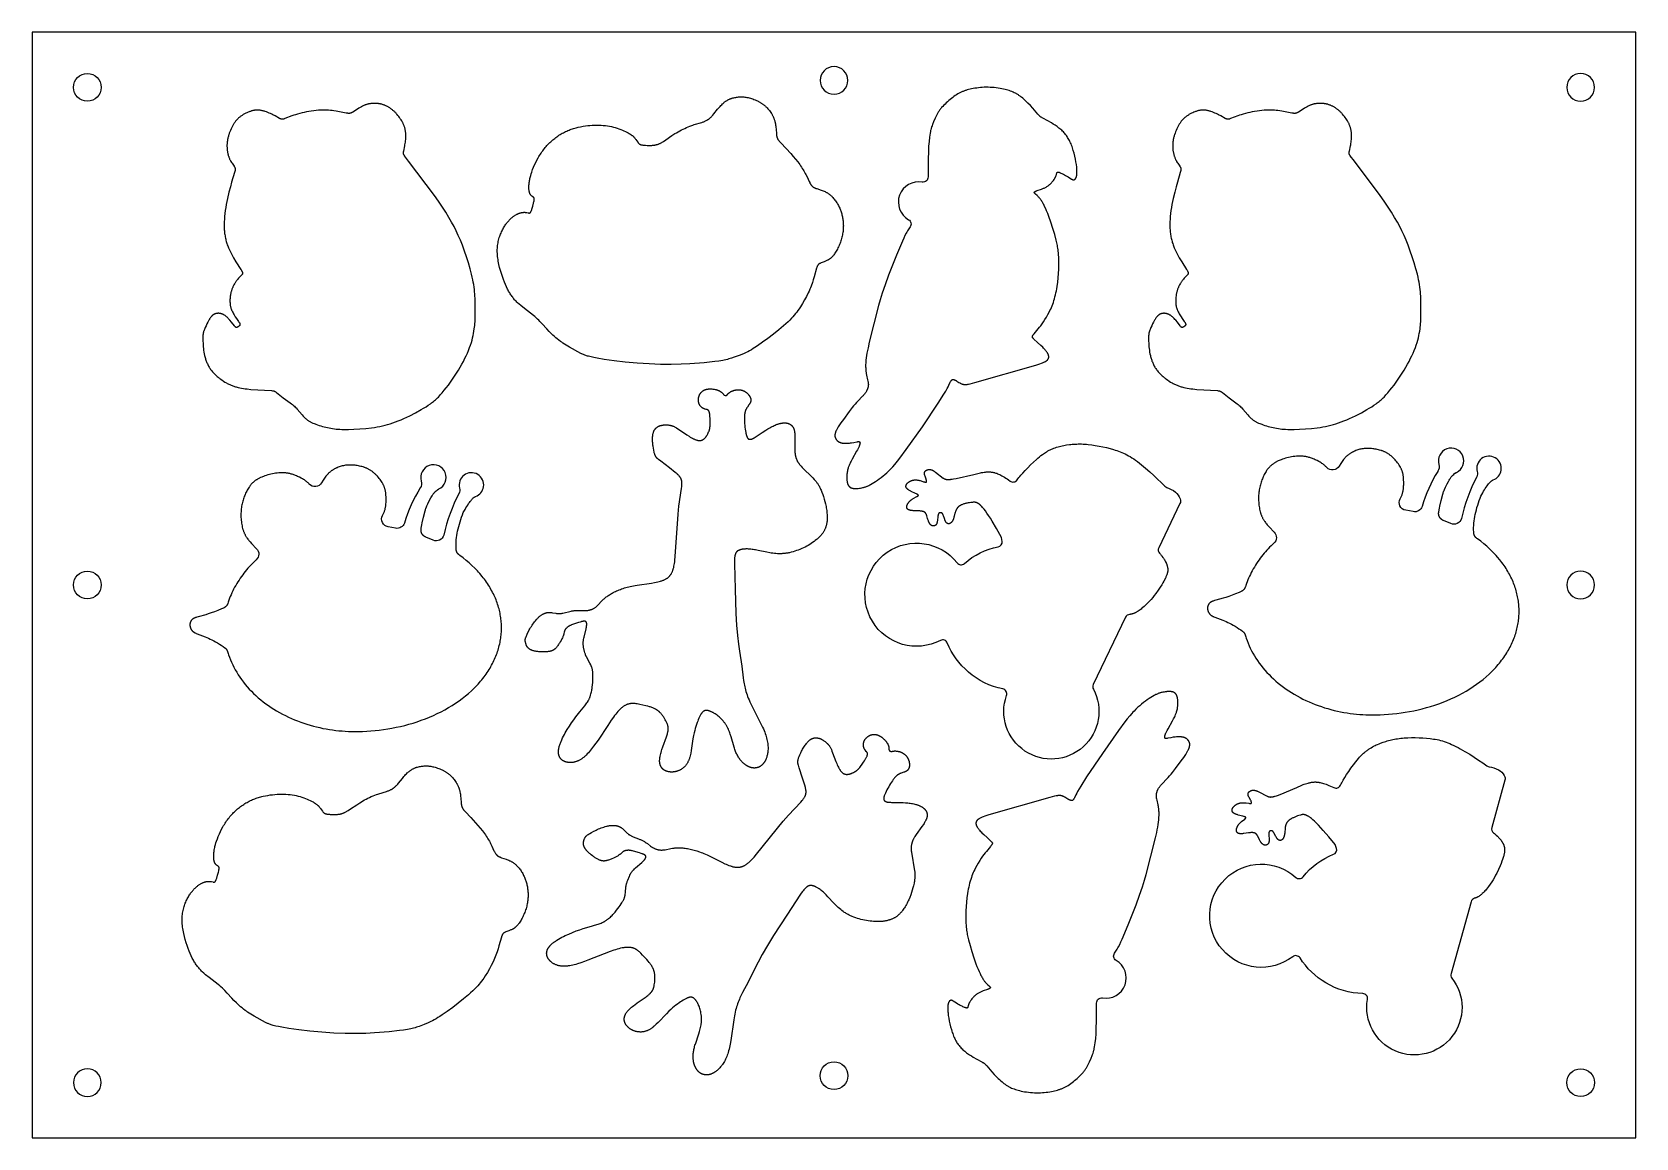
# Model space of a CAD drawing. Extents: x -2154 to -1864, y -146 to 54.
import ezdxf

# ---------------------------------------------------------------- set-up
doc = ezdxf.new("R2010")
doc.units = 0
doc.layers.add('DEFAULT', color=7, linetype='CONTINUOUS')

msp = doc.modelspace()

# ---------------------------------------------------------------- linework, layer by layer
at = {"layer": 'DEFAULT'}
for points in [[(-2154, -146), (-1864, -146), (-1864, 54), (-2154, 54)], [(-2116.41, 1.1), (-2116.41, 1.09), (-2116.41, 1.08), (-2116.41, 1.07), (-2116.42, 1.06), (-2116.42, 1.06), (-2116.42, 1.05), (-2116.42, 1.04), (-2116.43, 1.03), (-2116.43, 1.03), (-2116.43, 1.02), (-2116.44, 1.01), (-2116.44, 1), (-2116.44, 0.99), (-2116.45, 0.99), (-2116.45, 0.98), (-2116.46, 0.97), (-2116.46, 0.96), (-2116.47, 0.95), (-2116.47, 0.95), (-2116.48, 0.94), (-2116.49, 0.92), (-2116.5, 0.91), (-2116.52, 0.89), (-2116.53, 0.88), (-2116.55, 0.86), (-2116.56, 0.85), (-2116.59, 0.82), (-2116.61, 0.8), (-2116.64, 0.78), (-2116.66, 0.76), (-2116.7, 0.74), (-2116.74, 0.71), (-2116.78, 0.69), (-2116.82, 0.67), (-2116.85, 0.65), (-2116.88, 0.63), (-2116.92, 0.62), (-2116.95, 0.6), (-2116.96, 0.6), (-2116.98, 0.59), (-2116.99, 0.59), (-2117.01, 0.58), (-2117.02, 0.58), (-2117.03, 0.57), (-2117.03, 0.57), (-2117.04, 0.57), (-2117.04, 0.57), (-2117.05, 0.57), (-2117.05, 0.57), (-2117.06, 0.57), (-2117.06, 0.57), (-2117.06, 0.57), (-2117.07, 0.57), (-2117.07, 0.57), (-2117.07, 0.57), (-2117.08, 0.57), (-2117.08, 0.57), (-2117.08, 0.57), (-2117.08, 0.57), (-2117.08, 0.57), (-2117.09, 0.57), (-2117.09, 0.57), (-2117.09, 0.57), (-2117.1, 0.57), (-2117.1, 0.57), (-2117.1, 0.57), (-2117.11, 0.57), (-2117.11, 0.58), (-2117.11, 0.58), (-2117.11, 0.58), (-2117.12, 0.58), (-2117.12, 0.58), (-2117.13, 0.58), (-2117.13, 0.59), (-2117.14, 0.59), (-2117.14, 0.59), (-2117.15, 0.59), (-2117.15, 0.6), (-2117.16, 0.6), (-2117.16, 0.61), (-2117.17, 0.61), (-2117.18, 0.62), (-2117.19, 0.63), (-2117.21, 0.64), (-2117.22, 0.66), (-2117.24, 0.67), (-2117.25, 0.68), (-2117.29, 0.72), (-2117.33, 0.76), (-2117.41, 0.86), (-2117.92, 1.51), (-2118.22, 1.87), (-2118.36, 2.04), (-2118.52, 2.21), (-2118.59, 2.29), (-2118.67, 2.36), (-2118.74, 2.43), (-2118.82, 2.5), (-2118.89, 2.56), (-2118.96, 2.62), (-2119.03, 2.68), (-2119.11, 2.73), (-2119.18, 2.78), (-2119.25, 2.82), (-2119.32, 2.87), (-2119.36, 2.88), (-2119.39, 2.9), (-2119.43, 2.92), (-2119.46, 2.94), (-2119.5, 2.95), (-2119.53, 2.97), (-2119.57, 2.98), (-2119.61, 3), (-2119.64, 3.01), (-2119.68, 3.02), (-2119.71, 3.04), (-2119.75, 3.05), (-2119.82, 3.07), (-2119.89, 3.08), (-2119.96, 3.1), (-2120.04, 3.11), (-2120.11, 3.12), (-2120.15, 3.13), (-2120.18, 3.13), (-2120.22, 3.13), (-2120.25, 3.14), (-2120.29, 3.14), (-2120.33, 3.14), (-2120.36, 3.14), (-2120.4, 3.14), (-2120.44, 3.14), (-2120.47, 3.13), (-2120.51, 3.13), (-2120.55, 3.13), (-2120.58, 3.12), (-2120.62, 3.12), (-2120.66, 3.11), (-2120.69, 3.11), (-2120.73, 3.1), (-2120.77, 3.09), (-2120.8, 3.08), (-2120.84, 3.07), (-2120.88, 3.06), (-2120.91, 3.04), (-2120.95, 3.03), (-2120.98, 3.01), (-2121.02, 3), (-2121.05, 2.98), (-2121.09, 2.96), (-2121.12, 2.95), (-2121.16, 2.93), (-2121.19, 2.9), (-2121.22, 2.88), (-2121.26, 2.86), (-2121.29, 2.83), (-2121.32, 2.81), (-2121.35, 2.78), (-2121.38, 2.76), (-2121.41, 2.73), (-2121.45, 2.7), (-2121.48, 2.67), (-2121.51, 2.64), (-2121.53, 2.6), (-2121.56, 2.57), (-2121.62, 2.51), (-2121.68, 2.43), (-2121.73, 2.36), (-2121.78, 2.28), (-2121.84, 2.21), (-2121.89, 2.12), (-2121.94, 2.04), (-2122.04, 1.87), (-2122.23, 1.52), (-2122.39, 1.21), (-2122.54, 0.89), (-2122.7, 0.55), (-2122.77, 0.38), (-2122.84, 0.21), (-2122.9, 0.06), (-2122.95, -0.09), (-2122.98, -0.16), (-2123, -0.23), (-2123.01, -0.29), (-2123.03, -0.36), (-2123.05, -0.42), (-2123.06, -0.49), (-2123.07, -0.55), (-2123.08, -0.62), (-2123.09, -0.69), (-2123.1, -0.75), (-2123.1, -0.83), (-2123.11, -0.9), (-2123.11, -1.05), (-2123.12, -1.41), (-2123.11, -1.87), (-2123.09, -2.34), (-2123.07, -2.64), (-2123.05, -2.94), (-2123.02, -3.24), (-2122.98, -3.54), (-2122.93, -3.87), (-2122.87, -4.2), (-2122.8, -4.52), (-2122.76, -4.69), (-2122.71, -4.85), (-2122.67, -5.01), (-2122.62, -5.17), (-2122.56, -5.33), (-2122.51, -5.49), (-2122.44, -5.65), (-2122.38, -5.81), (-2122.31, -5.97), (-2122.24, -6.12), (-2122.16, -6.28), (-2122.08, -6.43), (-2121.99, -6.58), (-2121.9, -6.73), (-2121.81, -6.87), (-2121.71, -7.01), (-2121.61, -7.15), (-2121.5, -7.29), (-2121.39, -7.42), (-2121.27, -7.56), (-2121.15, -7.69), (-2121.03, -7.81), (-2120.91, -7.94), (-2120.78, -8.06), (-2120.65, -8.18), (-2120.51, -8.29), (-2120.38, -8.4), (-2120.25, -8.51), (-2120.11, -8.62), (-2119.97, -8.72), (-2119.69, -8.92), (-2119.4, -9.11), (-2119.13, -9.29), (-2118.85, -9.45), (-2118.7, -9.53), (-2118.56, -9.6), (-2118.41, -9.67), (-2118.27, -9.74), (-2118.12, -9.81), (-2117.98, -9.87), (-2117.83, -9.93), (-2117.68, -9.98), (-2117.53, -10.04), (-2117.38, -10.09), (-2117.23, -10.14), (-2117.08, -10.18), (-2116.92, -10.23), (-2116.76, -10.27), (-2116.45, -10.34), (-2116.12, -10.41), (-2115.79, -10.46), (-2115.45, -10.51), (-2115.1, -10.55), (-2114.42, -10.62), (-2110.68, -10.85), (-2110.54, -10.86), (-2110.49, -10.87), (-2110.45, -10.87), (-2110.4, -10.88), (-2110.37, -10.88), (-2110.35, -10.89), (-2110.33, -10.89), (-2110.31, -10.9), (-2110.29, -10.9), (-2110.27, -10.91), (-2110.26, -10.91), (-2110.24, -10.92), (-2110.22, -10.93), (-2110.21, -10.93), (-2110.19, -10.94), (-2110.17, -10.95), (-2110.16, -10.95), (-2110.14, -10.96), (-2110.12, -10.97), (-2110.11, -10.98), (-2110.07, -11), (-2110.04, -11.02), (-2110.01, -11.04), (-2109.96, -11.07), (-2109.87, -11.14), (-2109.78, -11.2), (-2108.57, -12.14), (-2107.32, -13.06), (-2107.12, -13.21), (-2106.93, -13.36), (-2106.75, -13.52), (-2106.56, -13.68), (-2106.42, -13.82), (-2106.27, -13.97), (-2106.09, -14.17), (-2105.17, -15.24), (-2104.99, -15.44), (-2104.82, -15.62), (-2104.73, -15.71), (-2104.64, -15.8), (-2104.55, -15.88), (-2104.46, -15.96), (-2104.37, -16.03), (-2104.27, -16.11), (-2104.18, -16.18), (-2104.08, -16.24), (-2103.99, -16.31), (-2103.89, -16.37), (-2103.79, -16.43), (-2103.68, -16.49), (-2103.58, -16.55), (-2103.47, -16.6), (-2103.36, -16.65), (-2103.24, -16.71), (-2103.01, -16.81), (-2102.84, -16.87), (-2102.67, -16.94), (-2102.39, -17.04), (-2102.11, -17.13), (-2101.81, -17.22), (-2101.51, -17.31), (-2101.2, -17.39), (-2100.89, -17.47), (-2100.58, -17.54), (-2100.27, -17.6), (-2099.96, -17.66), (-2099.65, -17.71), (-2099.34, -17.75), (-2099.03, -17.79), (-2098.7, -17.81), (-2098.37, -17.84), (-2097.97, -17.85), (-2097.57, -17.86), (-2096.77, -17.85), (-2095.81, -17.82), (-2094.75, -17.77), (-2093.67, -17.68), (-2092.61, -17.57), (-2092.1, -17.5), (-2091.6, -17.42), (-2091.12, -17.33), (-2090.64, -17.23), (-2090.18, -17.12), (-2089.71, -17), (-2089.24, -16.85), (-2088.78, -16.7), (-2088.29, -16.52), (-2087.8, -16.33), (-2087.28, -16.11), (-2086.76, -15.88), (-2085.7, -15.38), (-2084.65, -14.84), (-2083.67, -14.29), (-2083.21, -14.03), (-2082.76, -13.75), (-2082.36, -13.49), (-2081.97, -13.21), (-2081.78, -13.08), (-2081.6, -12.93), (-2081.42, -12.79), (-2081.24, -12.64), (-2081.06, -12.49), (-2080.89, -12.33), (-2080.71, -12.16), (-2080.54, -12), (-2080.36, -11.81), (-2080.19, -11.62), (-2079.84, -11.24), (-2079.47, -10.79), (-2079.11, -10.34), (-2078.73, -9.84), (-2078.36, -9.33), (-2077.99, -8.79), (-2077.26, -7.69), (-2076.91, -7.13), (-2076.6, -6.61), (-2076.3, -6.08), (-2076, -5.55), (-2075.73, -5), (-2075.5, -4.53), (-2075.28, -4.05), (-2075.07, -3.56), (-2074.88, -3.07), (-2074.72, -2.62), (-2074.57, -2.16), (-2074.45, -1.73), (-2074.34, -1.29), (-2074.25, -0.89), (-2074.17, -0.49), (-2074.1, -0.09), (-2074.04, 0.32), (-2074, 0.64), (-2073.96, 0.96), (-2073.94, 1.28), (-2073.91, 1.6), (-2073.89, 2.12), (-2073.89, 5.16), (-2073.91, 5.88), (-2073.92, 6.26), (-2073.95, 6.64), (-2073.98, 7.05), (-2074.02, 7.45), (-2074.08, 7.89), (-2074.14, 8.33), (-2074.22, 8.77), (-2074.3, 9.2), (-2074.4, 9.7), (-2074.52, 10.2), (-2074.78, 11.18), (-2075.1, 12.26), (-2075.45, 13.34), (-2075.81, 14.39), (-2076.2, 15.44), (-2076.55, 16.34), (-2076.93, 17.23), (-2077.3, 18.04), (-2077.7, 18.84), (-2078.14, 19.65), (-2078.63, 20.49), (-2079.21, 21.43), (-2079.8, 22.35), (-2080.52, 23.42), (-2081.26, 24.47), (-2085.91, 30.67), (-2086.65, 31.62), (-2086.68, 31.66), (-2086.72, 31.71), (-2086.73, 31.73), (-2086.75, 31.75), (-2086.76, 31.77), (-2086.77, 31.79), (-2086.78, 31.81), (-2086.79, 31.83), (-2086.8, 31.85), (-2086.81, 31.87), (-2086.81, 31.88), (-2086.81, 31.89), (-2086.82, 31.9), (-2086.82, 31.91), (-2086.82, 31.92), (-2086.83, 31.93), (-2086.83, 31.95), (-2086.84, 31.97), (-2086.84, 31.99), (-2086.84, 32.01), (-2086.85, 32.03), (-2086.85, 32.05), (-2086.85, 32.08), (-2086.85, 32.09), (-2086.85, 32.11), (-2086.85, 32.13), (-2086.85, 32.15), (-2086.85, 32.18), (-2086.85, 32.22), (-2086.84, 32.25), (-2086.84, 32.28), (-2086.83, 32.35), (-2086.82, 32.41), (-2086.81, 32.47), (-2086.61, 33.41), (-2086.57, 33.62), (-2086.53, 33.86), (-2086.49, 34.1), (-2086.47, 34.34), (-2086.44, 34.57), (-2086.43, 34.84), (-2086.42, 35.11), (-2086.42, 35.24), (-2086.42, 35.37), (-2086.42, 35.5), (-2086.43, 35.64), (-2086.44, 35.76), (-2086.45, 35.89), (-2086.47, 36.02), (-2086.49, 36.15), (-2086.51, 36.27), (-2086.53, 36.39), (-2086.56, 36.5), (-2086.59, 36.62), (-2086.62, 36.74), (-2086.66, 36.85), (-2086.7, 36.96), (-2086.74, 37.07), (-2086.79, 37.18), (-2086.83, 37.29), (-2086.88, 37.39), (-2086.93, 37.5), (-2086.99, 37.61), (-2087.05, 37.71), (-2087.16, 37.92), (-2087.29, 38.13), (-2087.42, 38.33), (-2087.56, 38.54), (-2087.71, 38.74), (-2087.87, 38.93), (-2088.03, 39.13), (-2088.11, 39.22), (-2088.19, 39.31), (-2088.28, 39.4), (-2088.37, 39.49), (-2088.46, 39.58), (-2088.55, 39.67), (-2088.64, 39.75), (-2088.74, 39.83), (-2088.83, 39.91), (-2088.93, 39.99), (-2089.02, 40.06), (-2089.12, 40.13), (-2089.22, 40.2), (-2089.32, 40.27), (-2089.43, 40.34), (-2089.53, 40.4), (-2089.63, 40.46), (-2089.73, 40.52), (-2089.83, 40.57), (-2089.93, 40.62), (-2090.03, 40.67), (-2090.14, 40.72), (-2090.24, 40.76), (-2090.34, 40.8), (-2090.44, 40.84), (-2090.54, 40.87), (-2090.64, 40.91), (-2090.73, 40.94), (-2090.83, 40.96), (-2090.92, 40.98), (-2091.01, 41), (-2091.1, 41.02), (-2091.19, 41.04), (-2091.28, 41.05), (-2091.37, 41.06), (-2091.45, 41.07), (-2091.54, 41.08), (-2091.63, 41.09), (-2091.81, 41.09), (-2091.98, 41.1), (-2092.15, 41.09), (-2092.33, 41.09), (-2092.5, 41.08), (-2092.59, 41.08), (-2092.68, 41.07), (-2092.77, 41.06), (-2092.87, 41.05), (-2092.96, 41.03), (-2093.06, 41.02), (-2093.15, 41), (-2093.25, 40.97), (-2093.35, 40.95), (-2093.45, 40.92), (-2093.55, 40.89), (-2093.65, 40.85), (-2093.75, 40.82), (-2093.83, 40.78), (-2093.92, 40.75), (-2094.01, 40.71), (-2094.13, 40.65), (-2094.24, 40.59), (-2094.46, 40.47), (-2094.69, 40.34), (-2094.91, 40.21), (-2095.91, 39.58), (-2095.99, 39.53), (-2096.07, 39.49), (-2096.12, 39.46), (-2096.18, 39.43), (-2096.24, 39.4), (-2096.27, 39.39), (-2096.3, 39.38), (-2096.34, 39.36), (-2096.38, 39.35), (-2096.4, 39.34), (-2096.42, 39.34), (-2096.44, 39.33), (-2096.47, 39.33), (-2096.49, 39.32), (-2096.52, 39.31), (-2096.54, 39.31), (-2096.57, 39.31), (-2096.59, 39.3), (-2096.62, 39.3), (-2096.65, 39.3), (-2096.67, 39.3), (-2096.7, 39.3), (-2096.73, 39.3), (-2096.76, 39.3), (-2096.79, 39.3), (-2096.86, 39.3), (-2096.92, 39.31), (-2096.99, 39.32), (-2097.06, 39.33), (-2097.2, 39.35), (-2099, 39.68), (-2099.41, 39.75), (-2099.73, 39.79), (-2100.06, 39.83), (-2100.38, 39.86), (-2100.7, 39.88), (-2101.07, 39.89), (-2101.43, 39.89), (-2101.83, 39.88), (-2102.23, 39.86), (-2102.66, 39.82), (-2103.08, 39.77), (-2103.51, 39.71), (-2103.94, 39.64), (-2104.37, 39.57), (-2104.79, 39.48), (-2105.19, 39.39), (-2105.59, 39.29), (-2105.99, 39.18), (-2106.39, 39.06), (-2106.7, 38.95), (-2107.01, 38.84), (-2108.3, 38.34), (-2108.44, 38.29), (-2108.49, 38.27), (-2108.55, 38.26), (-2108.58, 38.25), (-2108.6, 38.24), (-2108.63, 38.24), (-2108.65, 38.23), (-2108.67, 38.23), (-2108.69, 38.22), (-2108.72, 38.22), (-2108.74, 38.22), (-2108.76, 38.22), (-2108.77, 38.22), (-2108.79, 38.22), (-2108.8, 38.22), (-2108.81, 38.22), (-2108.82, 38.22), (-2108.83, 38.22), (-2108.84, 38.22), (-2108.85, 38.22), (-2108.87, 38.22), (-2108.88, 38.23), (-2108.9, 38.23), (-2108.92, 38.24), (-2108.94, 38.24), (-2108.96, 38.25), (-2108.98, 38.25), (-2109, 38.26), (-2109.02, 38.27), (-2109.04, 38.28), (-2109.07, 38.29), (-2109.1, 38.3), (-2109.16, 38.33), (-2109.28, 38.39), (-2110.06, 38.83), (-2110.45, 39.04), (-2110.67, 39.15), (-2110.9, 39.25), (-2111.13, 39.36), (-2111.37, 39.46), (-2111.62, 39.55), (-2111.87, 39.64), (-2111.99, 39.68), (-2112.12, 39.72), (-2112.24, 39.75), (-2112.37, 39.78), (-2112.49, 39.81), (-2112.61, 39.84), (-2112.73, 39.86), (-2112.86, 39.87), (-2112.97, 39.88), (-2113.09, 39.89), (-2113.2, 39.89), (-2113.26, 39.9), (-2113.32, 39.89), (-2113.43, 39.89), (-2113.54, 39.88), (-2113.65, 39.87), (-2113.76, 39.86), (-2113.87, 39.84), (-2113.98, 39.82), (-2114.09, 39.79), (-2114.19, 39.76), (-2114.3, 39.73), (-2114.41, 39.7), (-2114.52, 39.66), (-2114.62, 39.63), (-2114.77, 39.57), (-2114.92, 39.51), (-2115.14, 39.41), (-2115.37, 39.31), (-2115.48, 39.25), (-2115.59, 39.19), (-2115.71, 39.13), (-2115.82, 39.07), (-2115.93, 39), (-2116.04, 38.93), (-2116.14, 38.86), (-2116.25, 38.78), (-2116.35, 38.71), (-2116.45, 38.63), (-2116.56, 38.54), (-2116.65, 38.46), (-2116.75, 38.37), (-2116.84, 38.27), (-2116.94, 38.18), (-2117.03, 38.08), (-2117.11, 37.98), (-2117.2, 37.87), (-2117.28, 37.77), (-2117.36, 37.66), (-2117.43, 37.55), (-2117.51, 37.43), (-2117.58, 37.32), (-2117.65, 37.2), (-2117.72, 37.08), (-2117.78, 36.96), (-2117.91, 36.72), (-2118.03, 36.47), (-2118.14, 36.21), (-2118.25, 35.95), (-2118.34, 35.69), (-2118.43, 35.42), (-2118.48, 35.29), (-2118.51, 35.15), (-2118.55, 35.01), (-2118.59, 34.87), (-2118.62, 34.74), (-2118.65, 34.6), (-2118.67, 34.46), (-2118.69, 34.32), (-2118.71, 34.17), (-2118.73, 34.03), (-2118.74, 33.89), (-2118.75, 33.75), (-2118.76, 33.6), (-2118.76, 33.46), (-2118.76, 33.32), (-2118.75, 33.18), (-2118.75, 33.03), (-2118.74, 32.89), (-2118.72, 32.75), (-2118.71, 32.61), (-2118.69, 32.48), (-2118.66, 32.34), (-2118.64, 32.21), (-2118.61, 32.08), (-2118.58, 31.95), (-2118.55, 31.82), (-2118.52, 31.7), (-2118.48, 31.58), (-2118.44, 31.47), (-2118.4, 31.35), (-2118.36, 31.24), (-2118.32, 31.14), (-2118.28, 31.04), (-2118.23, 30.94), (-2118.19, 30.85), (-2118.14, 30.77), (-2118.1, 30.69), (-2118.05, 30.6), (-2117.95, 30.44), (-2117.85, 30.28), (-2117.48, 29.75), (-2117.45, 29.7), (-2117.42, 29.65), (-2117.39, 29.61), (-2117.38, 29.59), (-2117.37, 29.57), (-2117.36, 29.55), (-2117.35, 29.53), (-2117.34, 29.5), (-2117.33, 29.48), (-2117.32, 29.46), (-2117.32, 29.44), (-2117.31, 29.42), (-2117.3, 29.39), (-2117.3, 29.37), (-2117.29, 29.35), (-2117.29, 29.33), (-2117.28, 29.3), (-2117.28, 29.28), (-2117.28, 29.26), (-2117.28, 29.23), (-2117.28, 29.21), (-2117.28, 29.18), (-2117.28, 29.15), (-2117.28, 29.12), (-2117.28, 29.1), (-2117.28, 29.05), (-2117.29, 29.01), (-2117.3, 28.97), (-2117.3, 28.92), (-2117.32, 28.85), (-2117.34, 28.77), (-2117.38, 28.6), (-2117.92, 26.83), (-2118.15, 26.02), (-2118.4, 25.02), (-2118.66, 23.93), (-2118.89, 22.8), (-2118.98, 22.25), (-2119.07, 21.7), (-2119.14, 21.18), (-2119.19, 20.66), (-2119.23, 20.17), (-2119.26, 19.69), (-2119.27, 19.2), (-2119.27, 18.96), (-2119.26, 18.71), (-2119.25, 18.49), (-2119.24, 18.26), (-2119.22, 18.04), (-2119.2, 17.81), (-2119.18, 17.59), (-2119.15, 17.38), (-2119.11, 17.17), (-2119.08, 16.95), (-2119.03, 16.75), (-2118.99, 16.54), (-2118.94, 16.34), (-2118.88, 16.13), (-2118.83, 15.94), (-2118.76, 15.74), (-2118.7, 15.54), (-2118.63, 15.35), (-2118.56, 15.16), (-2118.48, 14.97), (-2118.32, 14.6), (-2118.15, 14.24), (-2117.97, 13.88), (-2117.77, 13.51), (-2117.56, 13.14), (-2117.13, 12.45), (-2116.24, 11.06), (-2116.16, 10.92), (-2116.11, 10.84), (-2116.07, 10.76), (-2116.03, 10.69), (-2116.02, 10.65), (-2116, 10.62), (-2115.99, 10.59), (-2115.98, 10.56), (-2115.97, 10.54), (-2115.96, 10.52), (-2115.96, 10.51), (-2115.95, 10.49), (-2115.95, 10.48), (-2115.95, 10.47), (-2115.95, 10.45), (-2115.95, 10.44), (-2115.94, 10.43), (-2115.94, 10.42), (-2115.94, 10.41), (-2115.94, 10.41), (-2115.94, 10.4), (-2115.94, 10.39), (-2115.94, 10.38), (-2115.94, 10.37), (-2115.94, 10.36), (-2115.94, 10.36), (-2115.94, 10.35), (-2115.94, 10.35), (-2115.94, 10.34), (-2115.95, 10.33), (-2115.95, 10.32), (-2115.95, 10.32), (-2115.95, 10.31), (-2115.95, 10.3), (-2115.96, 10.29), (-2115.96, 10.29), (-2115.96, 10.28), (-2115.97, 10.27), (-2115.97, 10.27), (-2115.97, 10.26), (-2115.98, 10.25), (-2115.98, 10.24), (-2115.99, 10.23), (-2115.99, 10.23), (-2116, 10.22), (-2116.01, 10.2), (-2116.02, 10.18), (-2116.03, 10.17), (-2116.06, 10.14), (-2116.08, 10.11), (-2116.13, 10.05), (-2116.55, 9.6), (-2116.68, 9.47), (-2116.8, 9.33), (-2116.93, 9.17), (-2116.99, 9.09), (-2117.05, 9.01), (-2117.11, 8.92), (-2117.18, 8.83), (-2117.24, 8.74), (-2117.3, 8.64), (-2117.36, 8.55), (-2117.41, 8.45), (-2117.52, 8.26), (-2117.57, 8.15), (-2117.63, 8.05), (-2117.68, 7.94), (-2117.73, 7.83), (-2117.77, 7.72), (-2117.82, 7.61), (-2117.86, 7.5), (-2117.9, 7.39), (-2117.94, 7.28), (-2117.97, 7.17), (-2118.01, 7.05), (-2118.04, 6.94), (-2118.06, 6.83), (-2118.09, 6.71), (-2118.11, 6.6), (-2118.13, 6.49), (-2118.15, 6.38), (-2118.16, 6.27), (-2118.19, 6.05), (-2118.21, 5.84), (-2118.22, 5.62), (-2118.22, 5.42), (-2118.22, 5.23), (-2118.21, 5.04), (-2118.2, 4.86), (-2118.19, 4.78), (-2118.18, 4.7), (-2118.17, 4.61), (-2118.16, 4.53), (-2118.14, 4.45), (-2118.12, 4.37), (-2118.11, 4.29), (-2118.09, 4.21), (-2118.06, 4.13), (-2118.04, 4.05), (-2118.01, 3.97), (-2117.98, 3.89), (-2117.95, 3.81), (-2117.92, 3.72), (-2117.88, 3.64), (-2117.84, 3.56), (-2117.76, 3.38), (-2117.67, 3.21), (-2117.57, 3.03), (-2117.46, 2.85), (-2117.25, 2.5), (-2117.02, 2.17), (-2116.68, 1.68), (-2116.59, 1.56), (-2116.55, 1.49), (-2116.52, 1.45), (-2116.5, 1.41), (-2116.49, 1.39), (-2116.48, 1.36), (-2116.46, 1.34), (-2116.45, 1.32), (-2116.44, 1.3), (-2116.44, 1.28), (-2116.43, 1.26), (-2116.43, 1.25), (-2116.43, 1.24), (-2116.42, 1.23), (-2116.42, 1.22), (-2116.42, 1.21), (-2116.42, 1.21), (-2116.41, 1.2), (-2116.41, 1.19), (-2116.41, 1.18), (-2116.41, 1.17), (-2116.41, 1.16), (-2116.41, 1.15), (-2116.41, 1.14), (-2116.41, 1.14), (-2116.41, 1.13), (-2116.41, 1.12), (-2116.41, 1.11), (-2116.41, 1.1)], [(-2063.08, 2.53), (-2063.36, 2.76), (-2064.99, 4.01), (-2065.62, 4.52), (-2065.92, 4.78), (-2066.22, 5.05), (-2066.35, 5.18), (-2066.49, 5.32), (-2066.62, 5.46), (-2066.75, 5.6), (-2066.87, 5.74), (-2066.99, 5.88), (-2067.1, 6.03), (-2067.21, 6.18), (-2067.33, 6.33), (-2067.43, 6.49), (-2067.54, 6.65), (-2067.64, 6.81), (-2067.74, 6.99), (-2067.84, 7.17), (-2067.94, 7.35), (-2068.03, 7.53), (-2068.23, 7.93), (-2068.41, 8.34), (-2068.59, 8.79), (-2068.78, 9.27), (-2068.97, 9.79), (-2069.14, 10.31), (-2069.31, 10.87), (-2069.46, 11.42), (-2069.59, 11.99), (-2069.65, 12.28), (-2069.71, 12.57), (-2069.75, 12.85), (-2069.79, 13.13), (-2069.83, 13.42), (-2069.85, 13.7), (-2069.87, 13.98), (-2069.88, 14.26), (-2069.88, 14.48), (-2069.88, 14.7), (-2069.87, 14.93), (-2069.85, 15.15), (-2069.83, 15.4), (-2069.79, 15.65), (-2069.75, 15.9), (-2069.7, 16.15), (-2069.64, 16.38), (-2069.58, 16.61), (-2069.52, 16.84), (-2069.44, 17.06), (-2069.37, 17.27), (-2069.29, 17.47), (-2069.21, 17.66), (-2069.13, 17.86), (-2069.03, 18.05), (-2068.94, 18.24), (-2068.84, 18.43), (-2068.73, 18.62), (-2068.64, 18.78), (-2068.54, 18.94), (-2068.43, 19.09), (-2068.33, 19.25), (-2068.23, 19.38), (-2068.13, 19.52), (-2068.02, 19.65), (-2067.92, 19.77), (-2067.82, 19.88), (-2067.73, 19.99), (-2067.63, 20.09), (-2067.53, 20.19), (-2067.42, 20.29), (-2067.32, 20.38), (-2067.21, 20.47), (-2067.1, 20.56), (-2067.01, 20.63), (-2066.92, 20.7), (-2066.82, 20.76), (-2066.73, 20.83), (-2066.63, 20.89), (-2066.53, 20.95), (-2066.43, 21), (-2066.33, 21.05), (-2066.25, 21.09), (-2066.16, 21.13), (-2066.08, 21.17), (-2066, 21.2), (-2065.91, 21.23), (-2065.82, 21.26), (-2065.74, 21.29), (-2065.65, 21.31), (-2065.58, 21.33), (-2065.5, 21.35), (-2065.43, 21.36), (-2065.36, 21.37), (-2065.28, 21.38), (-2065.21, 21.39), (-2065.14, 21.39), (-2065.06, 21.4), (-2065, 21.4), (-2064.93, 21.4), (-2064.87, 21.39), (-2064.81, 21.39), (-2064.74, 21.38), (-2064.67, 21.37), (-2064.62, 21.36), (-2064.57, 21.35), (-2064.27, 21.29), (-2064.23, 21.28), (-2064.19, 21.28), (-2064.18, 21.28), (-2064.16, 21.27), (-2064.14, 21.27), (-2064.12, 21.27), (-2064.1, 21.27), (-2064.09, 21.27), (-2064.08, 21.27), (-2064.07, 21.27), (-2064.06, 21.27), (-2064.06, 21.27), (-2064.05, 21.28), (-2064.04, 21.28), (-2064.04, 21.28), (-2064.03, 21.28), (-2064.02, 21.28), (-2064.02, 21.28), (-2064.01, 21.28), (-2064.01, 21.29), (-2064, 21.29), (-2064, 21.29), (-2063.99, 21.29), (-2063.98, 21.29), (-2063.98, 21.3), (-2063.97, 21.3), (-2063.97, 21.3), (-2063.96, 21.31), (-2063.96, 21.31), (-2063.95, 21.31), (-2063.95, 21.32), (-2063.94, 21.32), (-2063.94, 21.32), (-2063.93, 21.33), (-2063.93, 21.33), (-2063.92, 21.34), (-2063.92, 21.34), (-2063.91, 21.35), (-2063.9, 21.35), (-2063.9, 21.36), (-2063.89, 21.37), (-2063.88, 21.38), (-2063.88, 21.38), (-2063.87, 21.39), (-2063.86, 21.41), (-2063.85, 21.42), (-2063.84, 21.44), (-2063.83, 21.46), (-2063.82, 21.48), (-2063.8, 21.5), (-2063.79, 21.52), (-2063.77, 21.56), (-2063.75, 21.6), (-2063.73, 21.67), (-2063.7, 21.74), (-2063.66, 21.86), (-2063.62, 21.97), (-2063.46, 22.52), (-2063.31, 23.07), (-2063.25, 23.33), (-2063.23, 23.44), (-2063.21, 23.56), (-2063.2, 23.63), (-2063.19, 23.67), (-2063.19, 23.71), (-2063.19, 23.75), (-2063.19, 23.77), (-2063.19, 23.79), (-2063.19, 23.8), (-2063.19, 23.82), (-2063.19, 23.83), (-2063.19, 23.85), (-2063.19, 23.86), (-2063.19, 23.88), (-2063.19, 23.89), (-2063.2, 23.91), (-2063.2, 23.92), (-2063.2, 23.93), (-2063.21, 23.94), (-2063.21, 23.96), (-2063.21, 23.97), (-2063.21, 23.97), (-2063.22, 23.98), (-2063.22, 23.98), (-2063.22, 23.99), (-2063.22, 23.99), (-2063.23, 24), (-2063.23, 24), (-2063.23, 24.01), (-2063.23, 24.01), (-2063.24, 24.02), (-2063.24, 24.03), (-2063.25, 24.04), (-2063.25, 24.04), (-2063.26, 24.05), (-2063.27, 24.06), (-2063.27, 24.07), (-2063.28, 24.08), (-2063.29, 24.09), (-2063.3, 24.1), (-2063.31, 24.1), (-2063.32, 24.11), (-2063.33, 24.12), (-2063.34, 24.13), (-2063.35, 24.14), (-2063.37, 24.15), (-2063.39, 24.17), (-2063.42, 24.19), (-2063.51, 24.25), (-2063.55, 24.27), (-2063.59, 24.3), (-2063.62, 24.32), (-2063.64, 24.34), (-2063.66, 24.35), (-2063.67, 24.36), (-2063.69, 24.38), (-2063.7, 24.39), (-2063.72, 24.41), (-2063.74, 24.42), (-2063.75, 24.44), (-2063.77, 24.45), (-2063.78, 24.47), (-2063.8, 24.49), (-2063.82, 24.52), (-2063.84, 24.54), (-2063.86, 24.56), (-2063.87, 24.59), (-2063.89, 24.62), (-2063.9, 24.64), (-2063.92, 24.67), (-2063.94, 24.7), (-2063.95, 24.73), (-2063.97, 24.77), (-2063.99, 24.8), (-2064, 24.84), (-2064.01, 24.87), (-2064.02, 24.91), (-2064.04, 24.94), (-2064.05, 24.99), (-2064.06, 25.03), (-2064.07, 25.08), (-2064.08, 25.12), (-2064.1, 25.17), (-2064.11, 25.23), (-2064.11, 25.28), (-2064.12, 25.33), (-2064.14, 25.43), (-2064.15, 25.54), (-2064.15, 25.66), (-2064.16, 25.79), (-2064.16, 25.92), (-2064.16, 26.04), (-2064.16, 26.19), (-2064.15, 26.34), (-2064.14, 26.49), (-2064.12, 26.64), (-2064.1, 26.81), (-2064.08, 26.97), (-2064.05, 27.14), (-2064.02, 27.31), (-2063.98, 27.5), (-2063.94, 27.68), (-2063.89, 27.87), (-2063.84, 28.05), (-2063.75, 28.38), (-2063.65, 28.69), (-2063.5, 29.12), (-2063.33, 29.54), (-2063.14, 29.97), (-2062.94, 30.4), (-2062.72, 30.84), (-2062.48, 31.27), (-2062.36, 31.49), (-2062.23, 31.7), (-2062.09, 31.91), (-2061.96, 32.12), (-2061.82, 32.32), (-2061.67, 32.52), (-2061.52, 32.72), (-2061.37, 32.92), (-2061.22, 33.11), (-2061.06, 33.29), (-2060.9, 33.47), (-2060.73, 33.65), (-2060.56, 33.83), (-2060.39, 34), (-2060.21, 34.17), (-2060.03, 34.33), (-2059.86, 34.49), (-2059.68, 34.64), (-2059.49, 34.78), (-2059.3, 34.93), (-2059.11, 35.07), (-2058.92, 35.2), (-2058.73, 35.33), (-2058.53, 35.46), (-2058.33, 35.58), (-2058.13, 35.69), (-2057.93, 35.8), (-2057.73, 35.9), (-2057.53, 36), (-2057.32, 36.1), (-2057.12, 36.19), (-2056.91, 36.27), (-2056.7, 36.35), (-2056.5, 36.43), (-2056.29, 36.5), (-2056.08, 36.57), (-2055.87, 36.63), (-2055.65, 36.69), (-2055.44, 36.74), (-2055.23, 36.8), (-2054.81, 36.89), (-2054.38, 36.96), (-2053.96, 37.03), (-2053.53, 37.08), (-2053.12, 37.12), (-2052.71, 37.15), (-2052.3, 37.17), (-2051.89, 37.17), (-2051.5, 37.17), (-2051.11, 37.15), (-2050.72, 37.13), (-2050.33, 37.09), (-2049.96, 37.04), (-2049.58, 36.97), (-2049.23, 36.9), (-2048.87, 36.82), (-2048.54, 36.73), (-2048.21, 36.63), (-2047.88, 36.52), (-2047.56, 36.4), (-2047.27, 36.28), (-2046.99, 36.16), (-2046.73, 36.04), (-2046.48, 35.91), (-2046.33, 35.84), (-2046.19, 35.76), (-2046.05, 35.67), (-2045.91, 35.59), (-2045.76, 35.48), (-2045.68, 35.43), (-2045.61, 35.38), (-2045.54, 35.32), (-2045.46, 35.27), (-2045.39, 35.21), (-2045.33, 35.15), (-2045.27, 35.1), (-2045.22, 35.05), (-2045.17, 35), (-2045.12, 34.94), (-2045.08, 34.9), (-2045.04, 34.85), (-2045, 34.8), (-2044.96, 34.75), (-2044.89, 34.66), (-2044.82, 34.57), (-2044.48, 34.07), (-2044.43, 34), (-2044.41, 33.97), (-2044.38, 33.94), (-2044.36, 33.92), (-2044.34, 33.89), (-2044.31, 33.87), (-2044.3, 33.85), (-2044.29, 33.84), (-2044.28, 33.83), (-2044.26, 33.82), (-2044.25, 33.81), (-2044.24, 33.8), (-2044.23, 33.79), (-2044.21, 33.78), (-2044.2, 33.77), (-2044.19, 33.76), (-2044.17, 33.75), (-2044.16, 33.74), (-2044.15, 33.73), (-2044.13, 33.72), (-2044.12, 33.72), (-2044.1, 33.71), (-2044.09, 33.7), (-2044.07, 33.69), (-2044.06, 33.69), (-2044.04, 33.68), (-2044.02, 33.67), (-2044.01, 33.67), (-2043.97, 33.65), (-2043.94, 33.64), (-2043.9, 33.63), (-2043.86, 33.62), (-2043.82, 33.61), (-2043.78, 33.6), (-2043.73, 33.59), (-2043.68, 33.58), (-2043.58, 33.56), (-2043.47, 33.55), (-2043.36, 33.54), (-2043.22, 33.53), (-2043.09, 33.52), (-2042.79, 33.51), (-2042.49, 33.5), (-2042.18, 33.5), (-2041.95, 33.51), (-2041.79, 33.52), (-2041.64, 33.54), (-2041.56, 33.55), (-2041.48, 33.56), (-2041.4, 33.57), (-2041.32, 33.58), (-2041.24, 33.6), (-2041.16, 33.62), (-2041.08, 33.64), (-2041, 33.66), (-2040.91, 33.69), (-2040.82, 33.72), (-2040.73, 33.75), (-2040.65, 33.79), (-2040.55, 33.83), (-2040.45, 33.87), (-2040.36, 33.92), (-2040.27, 33.97), (-2040.16, 34.03), (-2040.06, 34.09), (-2039.85, 34.22), (-2039.4, 34.51), (-2038.3, 35.27), (-2037.75, 35.63), (-2037.46, 35.8), (-2037.18, 35.97), (-2036.89, 36.13), (-2036.59, 36.29), (-2036.29, 36.44), (-2035.97, 36.59), (-2035.66, 36.74), (-2035.34, 36.87), (-2035.04, 37), (-2034.73, 37.12), (-2034.51, 37.19), (-2034.29, 37.26), (-2032.91, 37.67), (-2032.67, 37.75), (-2032.55, 37.79), (-2032.44, 37.84), (-2032.33, 37.88), (-2032.21, 37.93), (-2032.11, 37.99), (-2032, 38.04), (-2031.95, 38.07), (-2031.9, 38.1), (-2031.85, 38.13), (-2031.8, 38.16), (-2031.75, 38.2), (-2031.7, 38.23), (-2031.65, 38.27), (-2031.6, 38.3), (-2031.51, 38.38), (-2031.42, 38.46), (-2031.32, 38.54), (-2031.23, 38.63), (-2031.14, 38.72), (-2031.06, 38.81), (-2030.88, 39), (-2030.72, 39.19), (-2030.05, 40.03), (-2029.76, 40.37), (-2029.61, 40.54), (-2029.46, 40.71), (-2029.31, 40.87), (-2029.15, 41.02), (-2029.07, 41.09), (-2028.99, 41.16), (-2028.91, 41.23), (-2028.83, 41.3), (-2028.75, 41.36), (-2028.67, 41.42), (-2028.58, 41.48), (-2028.5, 41.54), (-2028.42, 41.59), (-2028.34, 41.64), (-2028.25, 41.69), (-2028.17, 41.74), (-2028.08, 41.78), (-2028, 41.82), (-2027.91, 41.86), (-2027.83, 41.9), (-2027.74, 41.93), (-2027.65, 41.97), (-2027.56, 42), (-2027.47, 42.03), (-2027.39, 42.05), (-2027.3, 42.08), (-2027.13, 42.12), (-2026.96, 42.16), (-2026.78, 42.19), (-2026.61, 42.22), (-2026.45, 42.24), (-2026.28, 42.26), (-2026.12, 42.28), (-2025.96, 42.28), (-2025.79, 42.29), (-2025.63, 42.28), (-2025.46, 42.28), (-2025.37, 42.27), (-2025.28, 42.26), (-2025.1, 42.24), (-2024.92, 42.21), (-2024.74, 42.18), (-2024.54, 42.14), (-2024.33, 42.09), (-2024.12, 42.03), (-2023.91, 41.97), (-2023.69, 41.9), (-2023.47, 41.82), (-2023.25, 41.74), (-2023.04, 41.65), (-2022.83, 41.55), (-2022.73, 41.5), (-2022.63, 41.45), (-2022.53, 41.4), (-2022.43, 41.34), (-2022.33, 41.29), (-2022.24, 41.23), (-2022.14, 41.17), (-2022.05, 41.11), (-2021.96, 41.05), (-2021.88, 40.99), (-2021.79, 40.92), (-2021.7, 40.86), (-2021.62, 40.79), (-2021.54, 40.72), (-2021.46, 40.65), (-2021.38, 40.58), (-2021.3, 40.5), (-2021.23, 40.43), (-2021.15, 40.35), (-2021.08, 40.28), (-2020.94, 40.12), (-2020.8, 39.96), (-2020.67, 39.8), (-2020.55, 39.63), (-2020.43, 39.46), (-2020.32, 39.28), (-2020.26, 39.19), (-2020.21, 39.1), (-2020.16, 39.01), (-2020.11, 38.92), (-2020.06, 38.83), (-2020.02, 38.74), (-2019.97, 38.64), (-2019.93, 38.55), (-2019.89, 38.46), (-2019.86, 38.36), (-2019.82, 38.26), (-2019.79, 38.17), (-2019.75, 38.07), (-2019.72, 37.97), (-2019.7, 37.87), (-2019.67, 37.78), (-2019.65, 37.68), (-2019.63, 37.58), (-2019.59, 37.38), (-2019.56, 37.18), (-2019.53, 37), (-2019.51, 36.81), (-2019.47, 36.43), (-2019.42, 35.58), (-2019.4, 35.45), (-2019.39, 35.38), (-2019.38, 35.31), (-2019.37, 35.25), (-2019.36, 35.19), (-2019.35, 35.13), (-2019.33, 35.07), (-2019.32, 35.01), (-2019.3, 34.95), (-2019.28, 34.89), (-2019.27, 34.86), (-2019.25, 34.83), (-2019.24, 34.8), (-2019.23, 34.77), (-2019.21, 34.74), (-2019.2, 34.71), (-2019.17, 34.66), (-2019.14, 34.6), (-2019.1, 34.54), (-2019.06, 34.48), (-2019.02, 34.42), (-2018.97, 34.36), (-2018.92, 34.3), (-2018.87, 34.23), (-2018.76, 34.1), (-2018.63, 33.96), (-2017.66, 32.93), (-2016.81, 32.01), (-2016.38, 31.51), (-2015.96, 31.01), (-2015.56, 30.51), (-2015.2, 30.03), (-2015.04, 29.8), (-2014.88, 29.57), (-2014.73, 29.34), (-2014.58, 29.1), (-2014.45, 28.89), (-2014.32, 28.67), (-2014.2, 28.45), (-2014.08, 28.22), (-2013.87, 27.79), (-2013.48, 26.95), (-2013.39, 26.78), (-2013.35, 26.7), (-2013.3, 26.62), (-2013.26, 26.55), (-2013.22, 26.47), (-2013.17, 26.41), (-2013.15, 26.37), (-2013.12, 26.34), (-2013.1, 26.31), (-2013.08, 26.28), (-2013.05, 26.26), (-2013.03, 26.23), (-2013.01, 26.2), (-2012.98, 26.18), (-2012.96, 26.15), (-2012.93, 26.13), (-2012.91, 26.1), (-2012.89, 26.08), (-2012.86, 26.06), (-2012.84, 26.04), (-2012.81, 26.02), (-2012.78, 26), (-2012.76, 25.98), (-2012.73, 25.96), (-2012.7, 25.94), (-2012.68, 25.93), (-2012.65, 25.91), (-2012.62, 25.89), (-2012.56, 25.86), (-2012.51, 25.84), (-2012.45, 25.81), (-2012.39, 25.78), (-2012.32, 25.76), (-2012.26, 25.73), (-2012.13, 25.68), (-2011.3, 25.41), (-2011.13, 25.35), (-2010.96, 25.28), (-2010.79, 25.21), (-2010.62, 25.14), (-2010.53, 25.09), (-2010.45, 25.05), (-2010.36, 25), (-2010.28, 24.96), (-2010.2, 24.91), (-2010.12, 24.86), (-2010.03, 24.8), (-2009.95, 24.74), (-2009.87, 24.69), (-2009.79, 24.63), (-2009.71, 24.56), (-2009.64, 24.5), (-2009.56, 24.43), (-2009.49, 24.37), (-2009.42, 24.3), (-2009.34, 24.23), (-2009.27, 24.15), (-2009.2, 24.08), (-2009.07, 23.93), (-2008.94, 23.78), (-2008.82, 23.62), (-2008.7, 23.46), (-2008.59, 23.3), (-2008.48, 23.14), (-2008.38, 22.98), (-2008.29, 22.81), (-2008.2, 22.65), (-2008.12, 22.48), (-2008.04, 22.31), (-2007.97, 22.14), (-2007.9, 21.98), (-2007.83, 21.8), (-2007.77, 21.64), (-2007.72, 21.47), (-2007.66, 21.3), (-2007.61, 21.12), (-2007.57, 20.95), (-2007.53, 20.78), (-2007.49, 20.6), (-2007.45, 20.43), (-2007.42, 20.25), (-2007.4, 20.07), (-2007.37, 19.89), (-2007.35, 19.71), (-2007.34, 19.52), (-2007.32, 19.34), (-2007.32, 19.15), (-2007.31, 18.96), (-2007.32, 18.76), (-2007.32, 18.56), (-2007.33, 18.36), (-2007.35, 18.17), (-2007.37, 17.95), (-2007.4, 17.74), (-2007.44, 17.53), (-2007.48, 17.32), (-2007.52, 17.1), (-2007.57, 16.89), (-2007.63, 16.67), (-2007.69, 16.45), (-2007.76, 16.23), (-2007.83, 16.02), (-2007.91, 15.8), (-2008, 15.59), (-2008.09, 15.38), (-2008.18, 15.17), (-2008.28, 14.96), (-2008.38, 14.76), (-2008.49, 14.57), (-2008.59, 14.39), (-2008.7, 14.21), (-2008.82, 14.03), (-2008.93, 13.87), (-2009.04, 13.72), (-2009.12, 13.61), (-2009.21, 13.5), (-2009.26, 13.44), (-2009.31, 13.39), (-2009.36, 13.33), (-2009.42, 13.28), (-2009.47, 13.22), (-2009.52, 13.17), (-2009.58, 13.12), (-2009.64, 13.07), (-2009.69, 13.03), (-2009.74, 12.99), (-2009.8, 12.95), (-2009.85, 12.91), (-2009.91, 12.88), (-2009.96, 12.84), (-2010.02, 12.81), (-2010.07, 12.78), (-2010.13, 12.75), (-2010.18, 12.72), (-2010.3, 12.66), (-2010.41, 12.61), (-2010.53, 12.56), (-2010.78, 12.46), (-2011.33, 12.25), (-2011.43, 12.21), (-2011.51, 12.17), (-2011.55, 12.15), (-2011.58, 12.13), (-2011.62, 12.12), (-2011.65, 12.1), (-2011.68, 12.08), (-2011.7, 12.07), (-2011.71, 12.06), (-2011.73, 12.05), (-2011.74, 12.04), (-2011.75, 12.03), (-2011.77, 12.02), (-2011.78, 12.01), (-2011.79, 11.99), (-2011.8, 11.98), (-2011.82, 11.97), (-2011.83, 11.96), (-2011.84, 11.95), (-2011.85, 11.94), (-2011.86, 11.92), (-2011.87, 11.91), (-2011.88, 11.9), (-2011.89, 11.89), (-2011.9, 11.87), (-2011.91, 11.86), (-2011.92, 11.84), (-2011.93, 11.83), (-2011.94, 11.81), (-2011.95, 11.8), (-2011.96, 11.78), (-2011.98, 11.75), (-2012, 11.71), (-2012.02, 11.67), (-2012.03, 11.63), (-2012.05, 11.6), (-2012.07, 11.55), (-2012.09, 11.5), (-2012.12, 11.4), (-2012.15, 11.28), (-2012.58, 9.73), (-2012.74, 9.2), (-2012.91, 8.68), (-2013.12, 8.07), (-2013.24, 7.77), (-2013.36, 7.48), (-2013.51, 7.15), (-2013.65, 6.83), (-2013.97, 6.2), (-2014.31, 5.56), (-2014.68, 4.93), (-2015.06, 4.32), (-2015.32, 3.92), (-2015.52, 3.64), (-2015.73, 3.36), (-2015.95, 3.08), (-2016.18, 2.8), (-2016.43, 2.51), (-2016.7, 2.23), (-2017, 1.92), (-2017.31, 1.61), (-2017.71, 1.25), (-2018.11, 0.89), (-2018.99, 0.15), (-2019.96, -0.63), (-2020.95, -1.39), (-2021.93, -2.11), (-2022.83, -2.74), (-2023.29, -3.04), (-2023.61, -3.24), (-2023.94, -3.44), (-2024.27, -3.63), (-2024.6, -3.81), (-2024.87, -3.94), (-2025.13, -4.06), (-2025.37, -4.17), (-2026.13, -4.48), (-2027.03, -4.82), (-2027.52, -4.98), (-2027.76, -5.06), (-2028.01, -5.12), (-2028.27, -5.19), (-2028.54, -5.26), (-2028.83, -5.32), (-2029.13, -5.38), (-2029.48, -5.44), (-2029.83, -5.49), (-2030.54, -5.59), (-2032.46, -5.79), (-2035.08, -6), (-2036.66, -6.09), (-2038.43, -6.13), (-2040.37, -6.12), (-2042.44, -6.03), (-2044.6, -5.88), (-2046.75, -5.67), (-2048.77, -5.44), (-2050.56, -5.19), (-2051.84, -4.98), (-2052.45, -4.86), (-2052.93, -4.76), (-2053.16, -4.7), (-2053.4, -4.64), (-2053.57, -4.6), (-2053.74, -4.55), (-2053.9, -4.49), (-2054.07, -4.43), (-2054.2, -4.38), (-2054.32, -4.33), (-2054.45, -4.28), (-2054.57, -4.22), (-2054.68, -4.17), (-2054.78, -4.11), (-2056.83, -2.99), (-2057.43, -2.64), (-2057.73, -2.45), (-2058.02, -2.26), (-2058.24, -2.1), (-2058.47, -1.94), (-2058.75, -1.73), (-2059.03, -1.5), (-2059.29, -1.28), (-2059.55, -1.05), (-2059.81, -0.81), (-2060.06, -0.57), (-2060.49, -0.14), (-2060.91, 0.3), (-2061.74, 1.21), (-2062.16, 1.66), (-2062.38, 1.88), (-2062.59, 2.09), (-2062.84, 2.31)], [(-1945.41, 1.1), (-1945.41, 1.09), (-1945.41, 1.08), (-1945.41, 1.07), (-1945.42, 1.06), (-1945.42, 1.06), (-1945.42, 1.05), (-1945.42, 1.04), (-1945.43, 1.03), (-1945.43, 1.03), (-1945.43, 1.02), (-1945.44, 1.01), (-1945.44, 1), (-1945.44, 0.99), (-1945.45, 0.99), (-1945.45, 0.98), (-1945.46, 0.97), (-1945.46, 0.96), (-1945.47, 0.95), (-1945.47, 0.95), (-1945.48, 0.94), (-1945.49, 0.92), (-1945.5, 0.91), (-1945.52, 0.89), (-1945.53, 0.88), (-1945.55, 0.86), (-1945.56, 0.85), (-1945.59, 0.82), (-1945.61, 0.8), (-1945.64, 0.78), (-1945.66, 0.76), (-1945.7, 0.74), (-1945.74, 0.71), (-1945.78, 0.69), (-1945.82, 0.67), (-1945.85, 0.65), (-1945.88, 0.63), (-1945.92, 0.62), (-1945.95, 0.6), (-1945.96, 0.6), (-1945.98, 0.59), (-1945.99, 0.59), (-1946.01, 0.58), (-1946.02, 0.58), (-1946.03, 0.57), (-1946.03, 0.57), (-1946.04, 0.57), (-1946.04, 0.57), (-1946.05, 0.57), (-1946.05, 0.57), (-1946.06, 0.57), (-1946.06, 0.57), (-1946.06, 0.57), (-1946.07, 0.57), (-1946.07, 0.57), (-1946.07, 0.57), (-1946.08, 0.57), (-1946.08, 0.57), (-1946.08, 0.57), (-1946.08, 0.57), (-1946.08, 0.57), (-1946.09, 0.57), (-1946.09, 0.57), (-1946.09, 0.57), (-1946.1, 0.57), (-1946.1, 0.57), (-1946.1, 0.57), (-1946.11, 0.57), (-1946.11, 0.58), (-1946.11, 0.58), (-1946.11, 0.58), (-1946.12, 0.58), (-1946.12, 0.58), (-1946.13, 0.58), (-1946.13, 0.59), (-1946.14, 0.59), (-1946.14, 0.59), (-1946.15, 0.59), (-1946.15, 0.6), (-1946.16, 0.6), (-1946.16, 0.61), (-1946.17, 0.61), (-1946.18, 0.62), (-1946.19, 0.63), (-1946.21, 0.64), (-1946.22, 0.66), (-1946.24, 0.67), (-1946.25, 0.68), (-1946.29, 0.72), (-1946.33, 0.76), (-1946.41, 0.86), (-1946.92, 1.51), (-1947.22, 1.87), (-1947.36, 2.04), (-1947.52, 2.21), (-1947.59, 2.29), (-1947.67, 2.36), (-1947.74, 2.43), (-1947.82, 2.5), (-1947.89, 2.56), (-1947.96, 2.62), (-1948.03, 2.68), (-1948.11, 2.73), (-1948.18, 2.78), (-1948.25, 2.82), (-1948.32, 2.87), (-1948.36, 2.88), (-1948.39, 2.9), (-1948.43, 2.92), (-1948.46, 2.94), (-1948.5, 2.95), (-1948.53, 2.97), (-1948.57, 2.98), (-1948.61, 3), (-1948.64, 3.01), (-1948.68, 3.02), (-1948.71, 3.04), (-1948.75, 3.05), (-1948.82, 3.07), (-1948.89, 3.08), (-1948.96, 3.1), (-1949.04, 3.11), (-1949.11, 3.12), (-1949.15, 3.13), (-1949.18, 3.13), (-1949.22, 3.13), (-1949.25, 3.14), (-1949.29, 3.14), (-1949.33, 3.14), (-1949.36, 3.14), (-1949.4, 3.14), (-1949.44, 3.14), (-1949.47, 3.13), (-1949.51, 3.13), (-1949.55, 3.13), (-1949.58, 3.12), (-1949.62, 3.12), (-1949.66, 3.11), (-1949.69, 3.11), (-1949.73, 3.1), (-1949.77, 3.09), (-1949.8, 3.08), (-1949.84, 3.07), (-1949.88, 3.06), (-1949.91, 3.04), (-1949.95, 3.03), (-1949.98, 3.01), (-1950.02, 3), (-1950.05, 2.98), (-1950.09, 2.96), (-1950.12, 2.95), (-1950.16, 2.93), (-1950.19, 2.9), (-1950.22, 2.88), (-1950.26, 2.86), (-1950.29, 2.83), (-1950.32, 2.81), (-1950.35, 2.78), (-1950.38, 2.76), (-1950.41, 2.73), (-1950.45, 2.7), (-1950.48, 2.67), (-1950.51, 2.64), (-1950.53, 2.6), (-1950.56, 2.57), (-1950.62, 2.51), (-1950.68, 2.43), (-1950.73, 2.36), (-1950.78, 2.28), (-1950.84, 2.21), (-1950.89, 2.12), (-1950.94, 2.04), (-1951.04, 1.87), (-1951.23, 1.52), (-1951.39, 1.21), (-1951.54, 0.89), (-1951.7, 0.55), (-1951.77, 0.38), (-1951.84, 0.21), (-1951.9, 0.06), (-1951.95, -0.09), (-1951.98, -0.16), (-1952, -0.23), (-1952.01, -0.29), (-1952.03, -0.36), (-1952.05, -0.42), (-1952.06, -0.49), (-1952.07, -0.55), (-1952.08, -0.62), (-1952.09, -0.69), (-1952.1, -0.75), (-1952.1, -0.83), (-1952.11, -0.9), (-1952.11, -1.05), (-1952.12, -1.41), (-1952.11, -1.87), (-1952.09, -2.34), (-1952.07, -2.64), (-1952.05, -2.94), (-1952.02, -3.24), (-1951.98, -3.54), (-1951.93, -3.87), (-1951.87, -4.2), (-1951.8, -4.52), (-1951.76, -4.69), (-1951.71, -4.85), (-1951.67, -5.01), (-1951.62, -5.17), (-1951.56, -5.33), (-1951.51, -5.49), (-1951.44, -5.65), (-1951.38, -5.81), (-1951.31, -5.97), (-1951.24, -6.12), (-1951.16, -6.28), (-1951.08, -6.43), (-1950.99, -6.58), (-1950.9, -6.73), (-1950.81, -6.87), (-1950.71, -7.01), (-1950.61, -7.15), (-1950.5, -7.29), (-1950.39, -7.42), (-1950.27, -7.56), (-1950.15, -7.69), (-1950.03, -7.81), (-1949.91, -7.94), (-1949.78, -8.06), (-1949.65, -8.18), (-1949.51, -8.29), (-1949.38, -8.4), (-1949.25, -8.51), (-1949.11, -8.62), (-1948.97, -8.72), (-1948.69, -8.92), (-1948.4, -9.11), (-1948.13, -9.29), (-1947.85, -9.45), (-1947.7, -9.53), (-1947.56, -9.6), (-1947.41, -9.67), (-1947.27, -9.74), (-1947.12, -9.81), (-1946.98, -9.87), (-1946.83, -9.93), (-1946.68, -9.98), (-1946.53, -10.04), (-1946.38, -10.09), (-1946.23, -10.14), (-1946.08, -10.18), (-1945.92, -10.23), (-1945.76, -10.27), (-1945.45, -10.34), (-1945.12, -10.41), (-1944.79, -10.46), (-1944.45, -10.51), (-1944.1, -10.55), (-1943.42, -10.62), (-1939.68, -10.85), (-1939.54, -10.86), (-1939.49, -10.87), (-1939.45, -10.87), (-1939.4, -10.88), (-1939.37, -10.88), (-1939.35, -10.89), (-1939.33, -10.89), (-1939.31, -10.9), (-1939.29, -10.9), (-1939.27, -10.91), (-1939.26, -10.91), (-1939.24, -10.92), (-1939.22, -10.93), (-1939.21, -10.93), (-1939.19, -10.94), (-1939.17, -10.95), (-1939.16, -10.95), (-1939.14, -10.96), (-1939.12, -10.97), (-1939.11, -10.98), (-1939.07, -11), (-1939.04, -11.02), (-1939.01, -11.04), (-1938.96, -11.07), (-1938.87, -11.14), (-1938.78, -11.2), (-1937.57, -12.14), (-1936.32, -13.06), (-1936.12, -13.21), (-1935.93, -13.36), (-1935.75, -13.52), (-1935.56, -13.68), (-1935.42, -13.82), (-1935.27, -13.97), (-1935.09, -14.17), (-1934.17, -15.24), (-1933.99, -15.44), (-1933.82, -15.62), (-1933.73, -15.71), (-1933.64, -15.8), (-1933.55, -15.88), (-1933.46, -15.96), (-1933.37, -16.03), (-1933.27, -16.11), (-1933.18, -16.18), (-1933.08, -16.24), (-1932.99, -16.31), (-1932.89, -16.37), (-1932.79, -16.43), (-1932.68, -16.49), (-1932.58, -16.55), (-1932.47, -16.6), (-1932.36, -16.65), (-1932.24, -16.71), (-1932.01, -16.81), (-1931.84, -16.87), (-1931.67, -16.94), (-1931.39, -17.04), (-1931.11, -17.13), (-1930.81, -17.22), (-1930.51, -17.31), (-1930.2, -17.39), (-1929.89, -17.47), (-1929.58, -17.54), (-1929.27, -17.6), (-1928.96, -17.66), (-1928.65, -17.71), (-1928.34, -17.75), (-1928.03, -17.79), (-1927.7, -17.81), (-1927.37, -17.84), (-1926.97, -17.85), (-1926.57, -17.86), (-1925.77, -17.85), (-1924.81, -17.82), (-1923.75, -17.77), (-1922.67, -17.68), (-1921.61, -17.57), (-1921.1, -17.5), (-1920.6, -17.42), (-1920.12, -17.33), (-1919.64, -17.23), (-1919.18, -17.12), (-1918.71, -17), (-1918.24, -16.85), (-1917.78, -16.7), (-1917.29, -16.52), (-1916.8, -16.33), (-1916.28, -16.11), (-1915.76, -15.88), (-1914.7, -15.38), (-1913.65, -14.84), (-1912.67, -14.29), (-1912.21, -14.03), (-1911.76, -13.75), (-1911.36, -13.49), (-1910.97, -13.21), (-1910.78, -13.08), (-1910.6, -12.93), (-1910.42, -12.79), (-1910.24, -12.64), (-1910.06, -12.49), (-1909.89, -12.33), (-1909.71, -12.16), (-1909.54, -12), (-1909.36, -11.81), (-1909.19, -11.62), (-1908.84, -11.24), (-1908.47, -10.79), (-1908.11, -10.34), (-1907.73, -9.84), (-1907.36, -9.33), (-1906.99, -8.79), (-1906.26, -7.69), (-1905.91, -7.13), (-1905.6, -6.61), (-1905.3, -6.08), (-1905, -5.55), (-1904.73, -5), (-1904.5, -4.53), (-1904.28, -4.05), (-1904.07, -3.56), (-1903.88, -3.07), (-1903.72, -2.62), (-1903.57, -2.16), (-1903.45, -1.73), (-1903.34, -1.29), (-1903.25, -0.89), (-1903.17, -0.49), (-1903.1, -0.09), (-1903.04, 0.32), (-1903, 0.64), (-1902.96, 0.96), (-1902.94, 1.28), (-1902.91, 1.6), (-1902.89, 2.12), (-1902.89, 5.16), (-1902.91, 5.88), (-1902.92, 6.26), (-1902.95, 6.64), (-1902.98, 7.05), (-1903.02, 7.45), (-1903.08, 7.89), (-1903.14, 8.33), (-1903.22, 8.77), (-1903.3, 9.2), (-1903.4, 9.7), (-1903.52, 10.2), (-1903.78, 11.18), (-1904.1, 12.26), (-1904.45, 13.34), (-1904.81, 14.39), (-1905.2, 15.44), (-1905.55, 16.34), (-1905.93, 17.23), (-1906.3, 18.04), (-1906.7, 18.84), (-1907.14, 19.65), (-1907.63, 20.49), (-1908.21, 21.43), (-1908.8, 22.35), (-1909.52, 23.42), (-1910.26, 24.47), (-1914.91, 30.67), (-1915.65, 31.62), (-1915.68, 31.66), (-1915.72, 31.71), (-1915.73, 31.73), (-1915.75, 31.75), (-1915.76, 31.77), (-1915.77, 31.79), (-1915.78, 31.81), (-1915.79, 31.83), (-1915.8, 31.85), (-1915.81, 31.87), (-1915.81, 31.88), (-1915.81, 31.89), (-1915.82, 31.9), (-1915.82, 31.91), (-1915.82, 31.92), (-1915.83, 31.93), (-1915.83, 31.95), (-1915.84, 31.97), (-1915.84, 31.99), (-1915.84, 32.01), (-1915.85, 32.03), (-1915.85, 32.05), (-1915.85, 32.08), (-1915.85, 32.09), (-1915.85, 32.11), (-1915.85, 32.13), (-1915.85, 32.15), (-1915.85, 32.18), (-1915.85, 32.22), (-1915.84, 32.25), (-1915.84, 32.28), (-1915.83, 32.35), (-1915.82, 32.41), (-1915.81, 32.47), (-1915.61, 33.41), (-1915.57, 33.62), (-1915.53, 33.86), (-1915.49, 34.1), (-1915.47, 34.34), (-1915.44, 34.57), (-1915.43, 34.84), (-1915.42, 35.11), (-1915.42, 35.24), (-1915.42, 35.37), (-1915.42, 35.5), (-1915.43, 35.64), (-1915.44, 35.76), (-1915.45, 35.89), (-1915.47, 36.02), (-1915.49, 36.15), (-1915.51, 36.27), (-1915.53, 36.39), (-1915.56, 36.5), (-1915.59, 36.62), (-1915.62, 36.74), (-1915.66, 36.85), (-1915.7, 36.96), (-1915.74, 37.07), (-1915.79, 37.18), (-1915.83, 37.29), (-1915.88, 37.39), (-1915.93, 37.5), (-1915.99, 37.61), (-1916.05, 37.71), (-1916.16, 37.92), (-1916.29, 38.13), (-1916.42, 38.33), (-1916.56, 38.54), (-1916.71, 38.74), (-1916.87, 38.93), (-1917.03, 39.13), (-1917.11, 39.22), (-1917.19, 39.31), (-1917.28, 39.4), (-1917.37, 39.49), (-1917.46, 39.58), (-1917.55, 39.67), (-1917.64, 39.75), (-1917.74, 39.83), (-1917.83, 39.91), (-1917.93, 39.99), (-1918.02, 40.06), (-1918.12, 40.13), (-1918.22, 40.2), (-1918.32, 40.27), (-1918.43, 40.34), (-1918.53, 40.4), (-1918.63, 40.46), (-1918.73, 40.52), (-1918.83, 40.57), (-1918.93, 40.62), (-1919.03, 40.67), (-1919.14, 40.72), (-1919.24, 40.76), (-1919.34, 40.8), (-1919.44, 40.84), (-1919.54, 40.87), (-1919.64, 40.91), (-1919.73, 40.94), (-1919.83, 40.96), (-1919.92, 40.98), (-1920.01, 41), (-1920.1, 41.02), (-1920.19, 41.04), (-1920.28, 41.05), (-1920.37, 41.06), (-1920.45, 41.07), (-1920.54, 41.08), (-1920.63, 41.09), (-1920.81, 41.09), (-1920.98, 41.1), (-1921.15, 41.09), (-1921.33, 41.09), (-1921.5, 41.08), (-1921.59, 41.08), (-1921.68, 41.07), (-1921.77, 41.06), (-1921.87, 41.05), (-1921.96, 41.03), (-1922.06, 41.02), (-1922.15, 41), (-1922.25, 40.97), (-1922.35, 40.95), (-1922.45, 40.92), (-1922.55, 40.89), (-1922.65, 40.85), (-1922.75, 40.82), (-1922.83, 40.78), (-1922.92, 40.75), (-1923.01, 40.71), (-1923.13, 40.65), (-1923.24, 40.59), (-1923.46, 40.47), (-1923.69, 40.34), (-1923.91, 40.21), (-1924.91, 39.58), (-1924.99, 39.53), (-1925.07, 39.49), (-1925.12, 39.46), (-1925.18, 39.43), (-1925.24, 39.4), (-1925.27, 39.39), (-1925.3, 39.38), (-1925.34, 39.36), (-1925.38, 39.35), (-1925.4, 39.34), (-1925.42, 39.34), (-1925.44, 39.33), (-1925.47, 39.33), (-1925.49, 39.32), (-1925.52, 39.31), (-1925.54, 39.31), (-1925.57, 39.31), (-1925.59, 39.3), (-1925.62, 39.3), (-1925.65, 39.3), (-1925.67, 39.3), (-1925.7, 39.3), (-1925.73, 39.3), (-1925.76, 39.3), (-1925.79, 39.3), (-1925.86, 39.3), (-1925.92, 39.31), (-1925.99, 39.32), (-1926.06, 39.33), (-1926.2, 39.35), (-1928, 39.68), (-1928.41, 39.75), (-1928.73, 39.79), (-1929.06, 39.83), (-1929.38, 39.86), (-1929.7, 39.88), (-1930.07, 39.89), (-1930.43, 39.89), (-1930.83, 39.88), (-1931.23, 39.86), (-1931.66, 39.82), (-1932.08, 39.77), (-1932.51, 39.71), (-1932.94, 39.64), (-1933.37, 39.57), (-1933.79, 39.48), (-1934.19, 39.39), (-1934.59, 39.29), (-1934.99, 39.18), (-1935.39, 39.06), (-1935.7, 38.95), (-1936.01, 38.84), (-1937.3, 38.34), (-1937.44, 38.29), (-1937.49, 38.27), (-1937.55, 38.26), (-1937.58, 38.25), (-1937.6, 38.24), (-1937.63, 38.24), (-1937.65, 38.23), (-1937.67, 38.23), (-1937.69, 38.22), (-1937.72, 38.22), (-1937.74, 38.22), (-1937.76, 38.22), (-1937.77, 38.22), (-1937.79, 38.22), (-1937.8, 38.22), (-1937.81, 38.22), (-1937.82, 38.22), (-1937.83, 38.22), (-1937.84, 38.22), (-1937.85, 38.22), (-1937.87, 38.22), (-1937.88, 38.23), (-1937.9, 38.23), (-1937.92, 38.24), (-1937.94, 38.24), (-1937.96, 38.25), (-1937.98, 38.25), (-1938, 38.26), (-1938.02, 38.27), (-1938.04, 38.28), (-1938.07, 38.29), (-1938.1, 38.3), (-1938.16, 38.33), (-1938.28, 38.39), (-1939.06, 38.83), (-1939.45, 39.04), (-1939.67, 39.15), (-1939.9, 39.25), (-1940.13, 39.36), (-1940.37, 39.46), (-1940.62, 39.55), (-1940.87, 39.64), (-1940.99, 39.68), (-1941.12, 39.72), (-1941.24, 39.75), (-1941.37, 39.78), (-1941.49, 39.81), (-1941.61, 39.84), (-1941.73, 39.86), (-1941.86, 39.87), (-1941.97, 39.88), (-1942.09, 39.89), (-1942.2, 39.89), (-1942.26, 39.9), (-1942.32, 39.89), (-1942.43, 39.89), (-1942.54, 39.88), (-1942.65, 39.87), (-1942.76, 39.86), (-1942.87, 39.84), (-1942.98, 39.82), (-1943.09, 39.79), (-1943.19, 39.76), (-1943.3, 39.73), (-1943.41, 39.7), (-1943.52, 39.66), (-1943.62, 39.63), (-1943.77, 39.57), (-1943.92, 39.51), (-1944.14, 39.41), (-1944.37, 39.31), (-1944.48, 39.25), (-1944.59, 39.19), (-1944.71, 39.13), (-1944.82, 39.07), (-1944.93, 39), (-1945.04, 38.93), (-1945.14, 38.86), (-1945.25, 38.78), (-1945.35, 38.71), (-1945.45, 38.63), (-1945.56, 38.54), (-1945.65, 38.46), (-1945.75, 38.37), (-1945.84, 38.27), (-1945.94, 38.18), (-1946.03, 38.08), (-1946.11, 37.98), (-1946.2, 37.87), (-1946.28, 37.77), (-1946.36, 37.66), (-1946.43, 37.55), (-1946.51, 37.43), (-1946.58, 37.32), (-1946.65, 37.2), (-1946.72, 37.08), (-1946.78, 36.96), (-1946.91, 36.72), (-1947.03, 36.47), (-1947.14, 36.21), (-1947.25, 35.95), (-1947.34, 35.69), (-1947.43, 35.42), (-1947.48, 35.29), (-1947.51, 35.15), (-1947.55, 35.01), (-1947.59, 34.87), (-1947.62, 34.74), (-1947.65, 34.6), (-1947.67, 34.46), (-1947.69, 34.32), (-1947.71, 34.17), (-1947.73, 34.03), (-1947.74, 33.89), (-1947.75, 33.75), (-1947.76, 33.6), (-1947.76, 33.46), (-1947.76, 33.32), (-1947.75, 33.18), (-1947.75, 33.03), (-1947.74, 32.89), (-1947.72, 32.75), (-1947.71, 32.61), (-1947.69, 32.48), (-1947.66, 32.34), (-1947.64, 32.21), (-1947.61, 32.08), (-1947.58, 31.95), (-1947.55, 31.82), (-1947.52, 31.7), (-1947.48, 31.58), (-1947.44, 31.47), (-1947.4, 31.35), (-1947.36, 31.24), (-1947.32, 31.14), (-1947.28, 31.04), (-1947.23, 30.94), (-1947.19, 30.85), (-1947.14, 30.77), (-1947.1, 30.69), (-1947.05, 30.6), (-1946.95, 30.44), (-1946.85, 30.28), (-1946.48, 29.75), (-1946.45, 29.7), (-1946.42, 29.65), (-1946.39, 29.61), (-1946.38, 29.59), (-1946.37, 29.57), (-1946.36, 29.55), (-1946.35, 29.53), (-1946.34, 29.5), (-1946.33, 29.48), (-1946.32, 29.46), (-1946.32, 29.44), (-1946.31, 29.42), (-1946.3, 29.39), (-1946.3, 29.37), (-1946.29, 29.35), (-1946.29, 29.33), (-1946.28, 29.3), (-1946.28, 29.28), (-1946.28, 29.26), (-1946.28, 29.23), (-1946.28, 29.21), (-1946.28, 29.18), (-1946.28, 29.15), (-1946.28, 29.12), (-1946.28, 29.1), (-1946.28, 29.05), (-1946.29, 29.01), (-1946.3, 28.97), (-1946.3, 28.92), (-1946.32, 28.85), (-1946.34, 28.77), (-1946.38, 28.6), (-1946.92, 26.83), (-1947.15, 26.02), (-1947.4, 25.02), (-1947.66, 23.93), (-1947.89, 22.8), (-1947.98, 22.25), (-1948.07, 21.7), (-1948.14, 21.18), (-1948.19, 20.66), (-1948.23, 20.17), (-1948.26, 19.69), (-1948.27, 19.2), (-1948.27, 18.96), (-1948.26, 18.71), (-1948.25, 18.49), (-1948.24, 18.26), (-1948.22, 18.04), (-1948.2, 17.81), (-1948.18, 17.59), (-1948.15, 17.38), (-1948.11, 17.17), (-1948.08, 16.95), (-1948.03, 16.75), (-1947.99, 16.54), (-1947.94, 16.34), (-1947.88, 16.13), (-1947.83, 15.94), (-1947.76, 15.74), (-1947.7, 15.54), (-1947.63, 15.35), (-1947.56, 15.16), (-1947.48, 14.97), (-1947.32, 14.6), (-1947.15, 14.24), (-1946.97, 13.88), (-1946.77, 13.51), (-1946.56, 13.14), (-1946.13, 12.45), (-1945.24, 11.06), (-1945.16, 10.92), (-1945.11, 10.84), (-1945.07, 10.76), (-1945.03, 10.69), (-1945.02, 10.65), (-1945, 10.62), (-1944.99, 10.59), (-1944.98, 10.56), (-1944.97, 10.54), (-1944.96, 10.52), (-1944.96, 10.51), (-1944.95, 10.49), (-1944.95, 10.48), (-1944.95, 10.47), (-1944.95, 10.45), (-1944.95, 10.44), (-1944.94, 10.43), (-1944.94, 10.42), (-1944.94, 10.41), (-1944.94, 10.41), (-1944.94, 10.4), (-1944.94, 10.39), (-1944.94, 10.38), (-1944.94, 10.37), (-1944.94, 10.36), (-1944.94, 10.36), (-1944.94, 10.35), (-1944.94, 10.35), (-1944.94, 10.34), (-1944.95, 10.33), (-1944.95, 10.32), (-1944.95, 10.32), (-1944.95, 10.31), (-1944.95, 10.3), (-1944.96, 10.29), (-1944.96, 10.29), (-1944.96, 10.28), (-1944.97, 10.27), (-1944.97, 10.27), (-1944.97, 10.26), (-1944.98, 10.25), (-1944.98, 10.24), (-1944.99, 10.23), (-1944.99, 10.23), (-1945, 10.22), (-1945.01, 10.2), (-1945.02, 10.18), (-1945.03, 10.17), (-1945.06, 10.14), (-1945.08, 10.11), (-1945.13, 10.05), (-1945.55, 9.6), (-1945.68, 9.47), (-1945.8, 9.33), (-1945.93, 9.17), (-1945.99, 9.09), (-1946.05, 9.01), (-1946.11, 8.92), (-1946.18, 8.83), (-1946.24, 8.74), (-1946.3, 8.64), (-1946.36, 8.55), (-1946.41, 8.45), (-1946.52, 8.26), (-1946.57, 8.15), (-1946.63, 8.05), (-1946.68, 7.94), (-1946.73, 7.83), (-1946.77, 7.72), (-1946.82, 7.61), (-1946.86, 7.5), (-1946.9, 7.39), (-1946.94, 7.28), (-1946.97, 7.17), (-1947.01, 7.05), (-1947.04, 6.94), (-1947.06, 6.83), (-1947.09, 6.71), (-1947.11, 6.6), (-1947.13, 6.49), (-1947.15, 6.38), (-1947.16, 6.27), (-1947.19, 6.05), (-1947.21, 5.84), (-1947.22, 5.62), (-1947.22, 5.42), (-1947.22, 5.23), (-1947.21, 5.04), (-1947.2, 4.86), (-1947.19, 4.78), (-1947.18, 4.7), (-1947.17, 4.61), (-1947.16, 4.53), (-1947.14, 4.45), (-1947.12, 4.37), (-1947.11, 4.29), (-1947.09, 4.21), (-1947.06, 4.13), (-1947.04, 4.05), (-1947.01, 3.97), (-1946.98, 3.89), (-1946.95, 3.81), (-1946.92, 3.72), (-1946.88, 3.64), (-1946.84, 3.56), (-1946.76, 3.38), (-1946.67, 3.21), (-1946.57, 3.03), (-1946.46, 2.85), (-1946.25, 2.5), (-1946.02, 2.17), (-1945.68, 1.68), (-1945.59, 1.56), (-1945.55, 1.49), (-1945.52, 1.45), (-1945.5, 1.41), (-1945.49, 1.39), (-1945.48, 1.36), (-1945.46, 1.34), (-1945.45, 1.32), (-1945.44, 1.3), (-1945.44, 1.28), (-1945.43, 1.26), (-1945.43, 1.25), (-1945.43, 1.24), (-1945.42, 1.23), (-1945.42, 1.22), (-1945.42, 1.21), (-1945.42, 1.21), (-1945.41, 1.2), (-1945.41, 1.19), (-1945.41, 1.18), (-1945.41, 1.17), (-1945.41, 1.16), (-1945.41, 1.15), (-1945.41, 1.14), (-1945.41, 1.14), (-1945.41, 1.13), (-1945.41, 1.12), (-1945.41, 1.11), (-1945.41, 1.1)], [(-2120.08, -118.47), (-2120.36, -118.24), (-2121.99, -116.99), (-2122.62, -116.48), (-2122.92, -116.22), (-2123.22, -115.95), (-2123.35, -115.82), (-2123.49, -115.68), (-2123.62, -115.54), (-2123.75, -115.4), (-2123.87, -115.26), (-2123.99, -115.12), (-2124.1, -114.97), (-2124.21, -114.82), (-2124.33, -114.67), (-2124.43, -114.51), (-2124.54, -114.35), (-2124.64, -114.19), (-2124.74, -114.01), (-2124.84, -113.83), (-2124.94, -113.65), (-2125.03, -113.47), (-2125.23, -113.07), (-2125.41, -112.66), (-2125.59, -112.21), (-2125.78, -111.73), (-2125.97, -111.21), (-2126.14, -110.69), (-2126.31, -110.13), (-2126.46, -109.58), (-2126.59, -109.01), (-2126.65, -108.72), (-2126.71, -108.43), (-2126.75, -108.15), (-2126.79, -107.87), (-2126.83, -107.58), (-2126.85, -107.3), (-2126.87, -107.02), (-2126.88, -106.74), (-2126.88, -106.52), (-2126.88, -106.3), (-2126.87, -106.07), (-2126.85, -105.85), (-2126.83, -105.6), (-2126.79, -105.35), (-2126.75, -105.1), (-2126.7, -104.85), (-2126.64, -104.62), (-2126.58, -104.39), (-2126.52, -104.16), (-2126.44, -103.94), (-2126.37, -103.73), (-2126.29, -103.53), (-2126.21, -103.34), (-2126.13, -103.14), (-2126.03, -102.95), (-2125.94, -102.76), (-2125.84, -102.57), (-2125.73, -102.38), (-2125.64, -102.22), (-2125.54, -102.06), (-2125.43, -101.91), (-2125.33, -101.75), (-2125.23, -101.62), (-2125.13, -101.48), (-2125.02, -101.35), (-2124.92, -101.23), (-2124.82, -101.12), (-2124.73, -101.01), (-2124.63, -100.91), (-2124.53, -100.81), (-2124.42, -100.71), (-2124.32, -100.62), (-2124.21, -100.53), (-2124.1, -100.44), (-2124.01, -100.37), (-2123.92, -100.3), (-2123.82, -100.24), (-2123.73, -100.17), (-2123.63, -100.11), (-2123.53, -100.05), (-2123.43, -100), (-2123.33, -99.95), (-2123.25, -99.91), (-2123.16, -99.87), (-2123.08, -99.83), (-2123, -99.8), (-2122.91, -99.77), (-2122.82, -99.74), (-2122.74, -99.71), (-2122.65, -99.69), (-2122.58, -99.67), (-2122.5, -99.65), (-2122.43, -99.64), (-2122.36, -99.63), (-2122.28, -99.62), (-2122.21, -99.61), (-2122.14, -99.61), (-2122.06, -99.6), (-2122, -99.6), (-2121.93, -99.6), (-2121.87, -99.61), (-2121.81, -99.61), (-2121.74, -99.62), (-2121.67, -99.63), (-2121.62, -99.64), (-2121.57, -99.65), (-2121.27, -99.71), (-2121.23, -99.72), (-2121.19, -99.72), (-2121.18, -99.72), (-2121.16, -99.73), (-2121.14, -99.73), (-2121.12, -99.73), (-2121.1, -99.73), (-2121.09, -99.73), (-2121.08, -99.73), (-2121.07, -99.73), (-2121.06, -99.73), (-2121.06, -99.73), (-2121.05, -99.72), (-2121.04, -99.72), (-2121.04, -99.72), (-2121.03, -99.72), (-2121.02, -99.72), (-2121.02, -99.72), (-2121.01, -99.72), (-2121.01, -99.71), (-2121, -99.71), (-2121, -99.71), (-2120.99, -99.71), (-2120.98, -99.71), (-2120.98, -99.7), (-2120.97, -99.7), (-2120.97, -99.7), (-2120.96, -99.69), (-2120.96, -99.69), (-2120.95, -99.69), (-2120.95, -99.68), (-2120.94, -99.68), (-2120.94, -99.68), (-2120.93, -99.67), (-2120.93, -99.67), (-2120.92, -99.66), (-2120.92, -99.66), (-2120.91, -99.65), (-2120.9, -99.65), (-2120.9, -99.64), (-2120.89, -99.63), (-2120.88, -99.62), (-2120.88, -99.62), (-2120.87, -99.61), (-2120.86, -99.59), (-2120.85, -99.58), (-2120.84, -99.56), (-2120.83, -99.54), (-2120.82, -99.52), (-2120.8, -99.5), (-2120.79, -99.48), (-2120.77, -99.44), (-2120.75, -99.4), (-2120.73, -99.33), (-2120.7, -99.26), (-2120.66, -99.14), (-2120.62, -99.03), (-2120.46, -98.48), (-2120.31, -97.93), (-2120.25, -97.67), (-2120.23, -97.56), (-2120.21, -97.44), (-2120.2, -97.37), (-2120.19, -97.33), (-2120.19, -97.29), (-2120.19, -97.25), (-2120.19, -97.23), (-2120.19, -97.21), (-2120.19, -97.2), (-2120.19, -97.18), (-2120.19, -97.17), (-2120.19, -97.15), (-2120.19, -97.14), (-2120.19, -97.12), (-2120.19, -97.11), (-2120.2, -97.09), (-2120.2, -97.08), (-2120.2, -97.07), (-2120.21, -97.06), (-2120.21, -97.04), (-2120.21, -97.03), (-2120.21, -97.03), (-2120.22, -97.02), (-2120.22, -97.02), (-2120.22, -97.01), (-2120.22, -97.01), (-2120.23, -97), (-2120.23, -97), (-2120.23, -96.99), (-2120.23, -96.99), (-2120.24, -96.98), (-2120.24, -96.97), (-2120.25, -96.96), (-2120.25, -96.96), (-2120.26, -96.95), (-2120.27, -96.94), (-2120.27, -96.93), (-2120.28, -96.92), (-2120.29, -96.91), (-2120.3, -96.9), (-2120.31, -96.9), (-2120.32, -96.89), (-2120.33, -96.88), (-2120.34, -96.87), (-2120.35, -96.86), (-2120.37, -96.85), (-2120.39, -96.83), (-2120.42, -96.81), (-2120.51, -96.75), (-2120.55, -96.73), (-2120.59, -96.7), (-2120.62, -96.68), (-2120.64, -96.66), (-2120.66, -96.65), (-2120.67, -96.64), (-2120.69, -96.62), (-2120.7, -96.61), (-2120.72, -96.59), (-2120.74, -96.58), (-2120.75, -96.56), (-2120.77, -96.55), (-2120.78, -96.53), (-2120.8, -96.51), (-2120.82, -96.48), (-2120.84, -96.46), (-2120.86, -96.44), (-2120.87, -96.41), (-2120.89, -96.38), (-2120.9, -96.36), (-2120.92, -96.33), (-2120.94, -96.3), (-2120.95, -96.27), (-2120.97, -96.23), (-2120.99, -96.2), (-2121, -96.16), (-2121.01, -96.13), (-2121.02, -96.09), (-2121.04, -96.06), (-2121.05, -96.01), (-2121.06, -95.97), (-2121.07, -95.92), (-2121.08, -95.88), (-2121.1, -95.83), (-2121.11, -95.77), (-2121.11, -95.72), (-2121.12, -95.67), (-2121.14, -95.57), (-2121.15, -95.46), (-2121.15, -95.34), (-2121.16, -95.21), (-2121.16, -95.08), (-2121.16, -94.96), (-2121.16, -94.81), (-2121.15, -94.66), (-2121.14, -94.51), (-2121.12, -94.36), (-2121.1, -94.19), (-2121.08, -94.03), (-2121.05, -93.86), (-2121.02, -93.69), (-2120.98, -93.5), (-2120.94, -93.32), (-2120.89, -93.13), (-2120.84, -92.95), (-2120.75, -92.62), (-2120.65, -92.31), (-2120.5, -91.88), (-2120.33, -91.46), (-2120.14, -91.03), (-2119.94, -90.6), (-2119.72, -90.16), (-2119.48, -89.73), (-2119.36, -89.51), (-2119.23, -89.3), (-2119.09, -89.09), (-2118.96, -88.88), (-2118.82, -88.68), (-2118.67, -88.48), (-2118.52, -88.28), (-2118.37, -88.08), (-2118.22, -87.89), (-2118.06, -87.71), (-2117.9, -87.53), (-2117.73, -87.35), (-2117.56, -87.17), (-2117.39, -87), (-2117.21, -86.83), (-2117.03, -86.67), (-2116.86, -86.51), (-2116.68, -86.36), (-2116.49, -86.22), (-2116.3, -86.07), (-2116.11, -85.93), (-2115.92, -85.8), (-2115.73, -85.67), (-2115.53, -85.54), (-2115.33, -85.42), (-2115.13, -85.31), (-2114.93, -85.2), (-2114.73, -85.1), (-2114.53, -85), (-2114.32, -84.9), (-2114.12, -84.81), (-2113.91, -84.73), (-2113.7, -84.65), (-2113.5, -84.57), (-2113.29, -84.5), (-2113.08, -84.43), (-2112.87, -84.37), (-2112.65, -84.31), (-2112.44, -84.26), (-2112.23, -84.2), (-2111.81, -84.11), (-2111.38, -84.04), (-2110.96, -83.97), (-2110.53, -83.92), (-2110.12, -83.88), (-2109.71, -83.85), (-2109.3, -83.83), (-2108.89, -83.83), (-2108.5, -83.83), (-2108.11, -83.85), (-2107.72, -83.87), (-2107.33, -83.91), (-2106.96, -83.96), (-2106.58, -84.03), (-2106.23, -84.1), (-2105.87, -84.18), (-2105.54, -84.27), (-2105.21, -84.37), (-2104.88, -84.48), (-2104.56, -84.6), (-2104.27, -84.72), (-2103.99, -84.84), (-2103.73, -84.96), (-2103.48, -85.09), (-2103.33, -85.16), (-2103.19, -85.24), (-2103.05, -85.33), (-2102.91, -85.41), (-2102.76, -85.52), (-2102.68, -85.57), (-2102.61, -85.62), (-2102.54, -85.68), (-2102.46, -85.73), (-2102.39, -85.79), (-2102.33, -85.85), (-2102.27, -85.9), (-2102.22, -85.95), (-2102.17, -86), (-2102.12, -86.06), (-2102.08, -86.1), (-2102.04, -86.15), (-2102, -86.2), (-2101.96, -86.25), (-2101.89, -86.34), (-2101.82, -86.43), (-2101.48, -86.93), (-2101.43, -87), (-2101.41, -87.03), (-2101.38, -87.06), (-2101.36, -87.08), (-2101.34, -87.11), (-2101.31, -87.13), (-2101.3, -87.15), (-2101.29, -87.16), (-2101.28, -87.17), (-2101.26, -87.18), (-2101.25, -87.19), (-2101.24, -87.2), (-2101.23, -87.21), (-2101.21, -87.22), (-2101.2, -87.23), (-2101.19, -87.24), (-2101.17, -87.25), (-2101.16, -87.26), (-2101.15, -87.27), (-2101.13, -87.28), (-2101.12, -87.28), (-2101.1, -87.29), (-2101.09, -87.3), (-2101.07, -87.31), (-2101.06, -87.31), (-2101.04, -87.32), (-2101.02, -87.33), (-2101.01, -87.33), (-2100.97, -87.35), (-2100.94, -87.36), (-2100.9, -87.37), (-2100.86, -87.38), (-2100.82, -87.39), (-2100.78, -87.4), (-2100.73, -87.41), (-2100.68, -87.42), (-2100.58, -87.44), (-2100.47, -87.45), (-2100.36, -87.46), (-2100.22, -87.47), (-2100.09, -87.48), (-2099.79, -87.49), (-2099.49, -87.5), (-2099.18, -87.5), (-2098.95, -87.49), (-2098.79, -87.48), (-2098.64, -87.46), (-2098.56, -87.45), (-2098.48, -87.44), (-2098.4, -87.43), (-2098.32, -87.42), (-2098.24, -87.4), (-2098.16, -87.38), (-2098.08, -87.36), (-2098, -87.34), (-2097.91, -87.31), (-2097.82, -87.28), (-2097.73, -87.25), (-2097.65, -87.21), (-2097.55, -87.17), (-2097.45, -87.13), (-2097.36, -87.08), (-2097.27, -87.03), (-2097.16, -86.97), (-2097.06, -86.91), (-2096.85, -86.78), (-2096.4, -86.49), (-2095.3, -85.73), (-2094.75, -85.37), (-2094.46, -85.2), (-2094.18, -85.03), (-2093.89, -84.87), (-2093.59, -84.71), (-2093.29, -84.56), (-2092.97, -84.41), (-2092.66, -84.26), (-2092.34, -84.13), (-2092.04, -84), (-2091.73, -83.88), (-2091.51, -83.81), (-2091.29, -83.74), (-2089.91, -83.33), (-2089.67, -83.25), (-2089.55, -83.21), (-2089.44, -83.16), (-2089.33, -83.12), (-2089.21, -83.07), (-2089.11, -83.01), (-2089, -82.96), (-2088.95, -82.93), (-2088.9, -82.9), (-2088.85, -82.87), (-2088.8, -82.84), (-2088.75, -82.8), (-2088.7, -82.77), (-2088.65, -82.73), (-2088.6, -82.7), (-2088.51, -82.62), (-2088.42, -82.54), (-2088.32, -82.46), (-2088.23, -82.37), (-2088.14, -82.28), (-2088.06, -82.19), (-2087.88, -82), (-2087.72, -81.81), (-2087.05, -80.97), (-2086.76, -80.63), (-2086.61, -80.46), (-2086.46, -80.29), (-2086.31, -80.13), (-2086.15, -79.98), (-2086.07, -79.91), (-2085.99, -79.84), (-2085.91, -79.77), (-2085.83, -79.7), (-2085.75, -79.64), (-2085.67, -79.58), (-2085.58, -79.52), (-2085.5, -79.46), (-2085.42, -79.41), (-2085.34, -79.36), (-2085.25, -79.31), (-2085.17, -79.26), (-2085.08, -79.22), (-2085, -79.18), (-2084.91, -79.14), (-2084.83, -79.1), (-2084.74, -79.07), (-2084.65, -79.03), (-2084.56, -79), (-2084.47, -78.97), (-2084.39, -78.95), (-2084.3, -78.92), (-2084.13, -78.88), (-2083.96, -78.84), (-2083.78, -78.81), (-2083.61, -78.78), (-2083.45, -78.76), (-2083.28, -78.74), (-2083.12, -78.72), (-2082.96, -78.72), (-2082.79, -78.71), (-2082.63, -78.72), (-2082.46, -78.72), (-2082.37, -78.73), (-2082.28, -78.74), (-2082.1, -78.76), (-2081.92, -78.79), (-2081.74, -78.82), (-2081.54, -78.86), (-2081.33, -78.91), (-2081.12, -78.97), (-2080.91, -79.03), (-2080.69, -79.1), (-2080.47, -79.18), (-2080.25, -79.26), (-2080.04, -79.35), (-2079.83, -79.45), (-2079.73, -79.5), (-2079.63, -79.55), (-2079.53, -79.6), (-2079.43, -79.66), (-2079.33, -79.71), (-2079.24, -79.77), (-2079.14, -79.83), (-2079.05, -79.89), (-2078.96, -79.95), (-2078.88, -80.01), (-2078.79, -80.08), (-2078.7, -80.14), (-2078.62, -80.21), (-2078.54, -80.28), (-2078.46, -80.35), (-2078.38, -80.42), (-2078.3, -80.5), (-2078.23, -80.57), (-2078.15, -80.65), (-2078.08, -80.72), (-2077.94, -80.88), (-2077.8, -81.04), (-2077.67, -81.2), (-2077.55, -81.37), (-2077.43, -81.54), (-2077.32, -81.72), (-2077.26, -81.81), (-2077.21, -81.9), (-2077.16, -81.99), (-2077.11, -82.08), (-2077.06, -82.17), (-2077.02, -82.26), (-2076.97, -82.36), (-2076.93, -82.45), (-2076.89, -82.54), (-2076.86, -82.64), (-2076.82, -82.74), (-2076.79, -82.83), (-2076.75, -82.93), (-2076.72, -83.03), (-2076.7, -83.13), (-2076.67, -83.22), (-2076.65, -83.32), (-2076.63, -83.42), (-2076.59, -83.62), (-2076.56, -83.82), (-2076.53, -84), (-2076.51, -84.19), (-2076.47, -84.57), (-2076.42, -85.42), (-2076.4, -85.55), (-2076.39, -85.62), (-2076.38, -85.69), (-2076.37, -85.75), (-2076.36, -85.81), (-2076.35, -85.87), (-2076.33, -85.93), (-2076.32, -85.99), (-2076.3, -86.05), (-2076.28, -86.11), (-2076.27, -86.14), (-2076.25, -86.17), (-2076.24, -86.2), (-2076.23, -86.23), (-2076.21, -86.26), (-2076.2, -86.29), (-2076.17, -86.34), (-2076.14, -86.4), (-2076.1, -86.46), (-2076.06, -86.52), (-2076.02, -86.58), (-2075.97, -86.64), (-2075.92, -86.7), (-2075.87, -86.77), (-2075.76, -86.9), (-2075.63, -87.04), (-2074.66, -88.07), (-2073.81, -88.99), (-2073.38, -89.49), (-2072.96, -89.99), (-2072.56, -90.49), (-2072.2, -90.97), (-2072.04, -91.2), (-2071.88, -91.43), (-2071.73, -91.66), (-2071.58, -91.9), (-2071.45, -92.11), (-2071.32, -92.33), (-2071.2, -92.55), (-2071.08, -92.78), (-2070.87, -93.21), (-2070.48, -94.05), (-2070.39, -94.22), (-2070.35, -94.3), (-2070.3, -94.38), (-2070.26, -94.45), (-2070.22, -94.53), (-2070.17, -94.59), (-2070.15, -94.63), (-2070.12, -94.66), (-2070.1, -94.69), (-2070.08, -94.72), (-2070.05, -94.74), (-2070.03, -94.77), (-2070.01, -94.8), (-2069.98, -94.82), (-2069.96, -94.85), (-2069.93, -94.87), (-2069.91, -94.9), (-2069.89, -94.92), (-2069.86, -94.94), (-2069.84, -94.96), (-2069.81, -94.98), (-2069.78, -95), (-2069.76, -95.02), (-2069.73, -95.04), (-2069.7, -95.06), (-2069.68, -95.07), (-2069.65, -95.09), (-2069.62, -95.11), (-2069.56, -95.14), (-2069.51, -95.16), (-2069.45, -95.19), (-2069.39, -95.22), (-2069.32, -95.24), (-2069.26, -95.27), (-2069.13, -95.32), (-2068.3, -95.59), (-2068.13, -95.65), (-2067.96, -95.72), (-2067.79, -95.79), (-2067.62, -95.86), (-2067.53, -95.91), (-2067.45, -95.95), (-2067.36, -96), (-2067.28, -96.04), (-2067.2, -96.09), (-2067.12, -96.14), (-2067.03, -96.2), (-2066.95, -96.26), (-2066.87, -96.31), (-2066.79, -96.37), (-2066.71, -96.44), (-2066.64, -96.5), (-2066.56, -96.57), (-2066.49, -96.63), (-2066.42, -96.7), (-2066.34, -96.77), (-2066.27, -96.85), (-2066.2, -96.92), (-2066.07, -97.07), (-2065.94, -97.22), (-2065.82, -97.38), (-2065.7, -97.54), (-2065.59, -97.7), (-2065.48, -97.86), (-2065.38, -98.02), (-2065.29, -98.19), (-2065.2, -98.35), (-2065.12, -98.52), (-2065.04, -98.69), (-2064.97, -98.86), (-2064.9, -99.02), (-2064.83, -99.2), (-2064.77, -99.36), (-2064.72, -99.53), (-2064.66, -99.7), (-2064.61, -99.88), (-2064.57, -100.05), (-2064.53, -100.22), (-2064.49, -100.4), (-2064.45, -100.57), (-2064.42, -100.75), (-2064.4, -100.93), (-2064.37, -101.11), (-2064.35, -101.29), (-2064.34, -101.48), (-2064.32, -101.66), (-2064.32, -101.85), (-2064.31, -102.04), (-2064.32, -102.24), (-2064.32, -102.44), (-2064.33, -102.64), (-2064.35, -102.83), (-2064.37, -103.05), (-2064.4, -103.26), (-2064.44, -103.47), (-2064.48, -103.68), (-2064.52, -103.9), (-2064.57, -104.11), (-2064.63, -104.33), (-2064.69, -104.55), (-2064.76, -104.77), (-2064.83, -104.98), (-2064.91, -105.2), (-2065, -105.41), (-2065.09, -105.62), (-2065.18, -105.83), (-2065.28, -106.04), (-2065.38, -106.24), (-2065.49, -106.43), (-2065.59, -106.61), (-2065.7, -106.79), (-2065.82, -106.97), (-2065.93, -107.13), (-2066.04, -107.28), (-2066.12, -107.39), (-2066.21, -107.5), (-2066.26, -107.56), (-2066.31, -107.61), (-2066.36, -107.67), (-2066.42, -107.72), (-2066.47, -107.78), (-2066.52, -107.83), (-2066.58, -107.88), (-2066.64, -107.93), (-2066.69, -107.97), (-2066.74, -108.01), (-2066.8, -108.05), (-2066.85, -108.09), (-2066.91, -108.12), (-2066.96, -108.16), (-2067.02, -108.19), (-2067.07, -108.22), (-2067.13, -108.25), (-2067.18, -108.28), (-2067.3, -108.34), (-2067.41, -108.39), (-2067.53, -108.44), (-2067.78, -108.54), (-2068.33, -108.75), (-2068.43, -108.79), (-2068.51, -108.83), (-2068.55, -108.85), (-2068.58, -108.87), (-2068.62, -108.88), (-2068.65, -108.9), (-2068.68, -108.92), (-2068.7, -108.93), (-2068.71, -108.94), (-2068.73, -108.95), (-2068.74, -108.96), (-2068.75, -108.97), (-2068.77, -108.98), (-2068.78, -108.99), (-2068.79, -109.01), (-2068.8, -109.02), (-2068.82, -109.03), (-2068.83, -109.04), (-2068.84, -109.05), (-2068.85, -109.06), (-2068.86, -109.08), (-2068.87, -109.09), (-2068.88, -109.1), (-2068.89, -109.11), (-2068.9, -109.13), (-2068.91, -109.14), (-2068.92, -109.16), (-2068.93, -109.17), (-2068.94, -109.19), (-2068.95, -109.2), (-2068.96, -109.22), (-2068.98, -109.25), (-2069, -109.29), (-2069.02, -109.33), (-2069.03, -109.37), (-2069.05, -109.4), (-2069.07, -109.45), (-2069.09, -109.5), (-2069.12, -109.6), (-2069.15, -109.72), (-2069.58, -111.27), (-2069.74, -111.8), (-2069.91, -112.32), (-2070.12, -112.93), (-2070.24, -113.23), (-2070.36, -113.52), (-2070.51, -113.85), (-2070.65, -114.17), (-2070.97, -114.8), (-2071.31, -115.44), (-2071.68, -116.07), (-2072.06, -116.68), (-2072.32, -117.08), (-2072.52, -117.36), (-2072.73, -117.64), (-2072.95, -117.92), (-2073.18, -118.2), (-2073.43, -118.49), (-2073.7, -118.77), (-2074, -119.08), (-2074.31, -119.39), (-2074.71, -119.75), (-2075.11, -120.11), (-2075.99, -120.85), (-2076.96, -121.63), (-2077.95, -122.39), (-2078.93, -123.11), (-2079.83, -123.74), (-2080.29, -124.04), (-2080.61, -124.24), (-2080.94, -124.44), (-2081.27, -124.63), (-2081.6, -124.81), (-2081.87, -124.94), (-2082.13, -125.06), (-2082.37, -125.17), (-2083.13, -125.48), (-2084.03, -125.82), (-2084.52, -125.98), (-2084.76, -126.06), (-2085.01, -126.12), (-2085.27, -126.19), (-2085.54, -126.26), (-2085.83, -126.32), (-2086.13, -126.38), (-2086.48, -126.44), (-2086.83, -126.49), (-2087.54, -126.59), (-2089.46, -126.79), (-2092.08, -127), (-2093.66, -127.09), (-2095.43, -127.13), (-2097.37, -127.12), (-2099.44, -127.03), (-2101.6, -126.88), (-2103.75, -126.67), (-2105.77, -126.44), (-2107.56, -126.19), (-2108.84, -125.98), (-2109.45, -125.86), (-2109.93, -125.76), (-2110.16, -125.7), (-2110.4, -125.64), (-2110.57, -125.6), (-2110.74, -125.55), (-2110.9, -125.49), (-2111.07, -125.43), (-2111.2, -125.38), (-2111.32, -125.33), (-2111.45, -125.28), (-2111.57, -125.22), (-2111.68, -125.17), (-2111.78, -125.11), (-2113.83, -123.99), (-2114.43, -123.64), (-2114.73, -123.45), (-2115.02, -123.26), (-2115.24, -123.1), (-2115.47, -122.94), (-2115.75, -122.73), (-2116.03, -122.5), (-2116.29, -122.28), (-2116.55, -122.05), (-2116.81, -121.81), (-2117.06, -121.57), (-2117.49, -121.14), (-2117.91, -120.7), (-2118.74, -119.79), (-2119.16, -119.34), (-2119.38, -119.12), (-2119.59, -118.91), (-2119.84, -118.69)]]:
    msp.add_lwpolyline(points, close=True, dxfattribs=at)
for points in [[(-1995.24, 18.75), (-1995.37, 18.58), (-1995.49, 18.4), (-1995.61, 18.22), (-1995.72, 18.03), (-1995.84, 17.83), (-1995.95, 17.62), (-1996.17, 17.2), (-1996.4, 16.71), (-1996.62, 16.21), (-1997.69, 13.64), (-1999.12, 10.01), (-1999.77, 8.28), (-2000.28, 6.79), (-2000.66, 5.57), (-2000.94, 4.55), (-2002.62, -2.09), (-2002.85, -3.08), (-2002.96, -3.56), (-2003.05, -4.05), (-2003.12, -4.48), (-2003.19, -4.92), (-2003.23, -5.36), (-2003.25, -5.58), (-2003.26, -5.8), (-2003.28, -6.19), (-2003.28, -6.38), (-2003.28, -6.57), (-2003.27, -6.75), (-2003.27, -6.92), (-2003.25, -7.1), (-2003.24, -7.27), (-2003.23, -7.4), (-2003.21, -7.53), (-2003.19, -7.66), (-2003.17, -7.78), (-2003.14, -7.93), (-2003.11, -8.08), (-2002.92, -8.89), (-2002.86, -9.13), (-2002.84, -9.24), (-2002.82, -9.35), (-2002.82, -9.4), (-2002.81, -9.46), (-2002.8, -9.51), (-2002.8, -9.57), (-2002.8, -9.62), (-2002.79, -9.68), (-2002.79, -9.73), (-2002.79, -9.79), (-2002.8, -9.84), (-2002.8, -9.89), (-2002.81, -9.95), (-2002.81, -10), (-2002.82, -10.06), (-2002.83, -10.11), (-2002.84, -10.16), (-2002.85, -10.22), (-2002.87, -10.27), (-2002.88, -10.32), (-2002.89, -10.38), (-2002.91, -10.43), (-2002.93, -10.49), (-2002.95, -10.54), (-2002.97, -10.59), (-2002.99, -10.65), (-2003.01, -10.7), (-2003.04, -10.75), (-2003.06, -10.8), (-2003.09, -10.85), (-2003.11, -10.91), (-2003.14, -10.96), (-2003.2, -11.06), (-2003.27, -11.17), (-2003.33, -11.27), (-2003.4, -11.37), (-2003.48, -11.47), (-2003.56, -11.56), (-2003.64, -11.66), (-2003.73, -11.76), (-2003.82, -11.85), (-2004.71, -12.75), (-2004.94, -13), (-2005.2, -13.28), (-2005.46, -13.59), (-2005.72, -13.91), (-2006.27, -14.62), (-2007.31, -16.04), (-2007.74, -16.65), (-2008.1, -17.19), (-2008.24, -17.42), (-2008.38, -17.66), (-2008.44, -17.76), (-2008.5, -17.87), (-2008.55, -17.97), (-2008.6, -18.08), (-2008.63, -18.14), (-2008.65, -18.2), (-2008.68, -18.26), (-2008.7, -18.32), (-2008.73, -18.41), (-2008.75, -18.45), (-2008.76, -18.5), (-2008.77, -18.54), (-2008.78, -18.59), (-2008.79, -18.63), (-2008.8, -18.68), (-2008.81, -18.72), (-2008.82, -18.76), (-2008.82, -18.8), (-2008.82, -18.84), (-2008.83, -18.88), (-2008.83, -18.92), (-2008.83, -18.96), (-2008.83, -19), (-2008.83, -19.04), (-2008.83, -19.08), (-2008.82, -19.11), (-2008.82, -19.15), (-2008.81, -19.19), (-2008.8, -19.23), (-2008.79, -19.26), (-2008.78, -19.3), (-2008.78, -19.32), (-2008.77, -19.34), (-2008.76, -19.36), (-2008.76, -19.39), (-2008.75, -19.41), (-2008.74, -19.43), (-2008.73, -19.45), (-2008.72, -19.47), (-2008.71, -19.49), (-2008.7, -19.51), (-2008.69, -19.53), (-2008.68, -19.55), (-2008.67, -19.57), (-2008.65, -19.59), (-2008.64, -19.61), (-2008.63, -19.63), (-2008.61, -19.66), (-2008.58, -19.7), (-2008.56, -19.73), (-2008.54, -19.76), (-2008.51, -19.79), (-2008.48, -19.82), (-2008.46, -19.84), (-2008.43, -19.87), (-2008.4, -19.9), (-2008.36, -19.93), (-2008.33, -19.96), (-2008.3, -19.98), (-2008.26, -20.01), (-2008.23, -20.03), (-2008.19, -20.05), (-2008.16, -20.08), (-2008.12, -20.1), (-2008.08, -20.12), (-2008.04, -20.14), (-2008, -20.16), (-2007.96, -20.18), (-2007.91, -20.2), (-2007.87, -20.22), (-2007.83, -20.23), (-2007.79, -20.24), (-2007.75, -20.26), (-2007.71, -20.27), (-2007.67, -20.28), (-2007.63, -20.29), (-2007.59, -20.3), (-2007.55, -20.31), (-2007.51, -20.32), (-2007.45, -20.32), (-2007.4, -20.33), (-2007.35, -20.34), (-2007.29, -20.35), (-2007.19, -20.35), (-2007.08, -20.36), (-2006.97, -20.36), (-2006.86, -20.36), (-2006.75, -20.36), (-2006.64, -20.36), (-2006.41, -20.34), (-2006.19, -20.32), (-2006, -20.3), (-2005.81, -20.27), (-2005.43, -20.2), (-2004.85, -20.09), (-2004.75, -20.08), (-2004.7, -20.07), (-2004.65, -20.07), (-2004.61, -20.06), (-2004.59, -20.06), (-2004.57, -20.06), (-2004.55, -20.06), (-2004.53, -20.06), (-2004.51, -20.06), (-2004.5, -20.07), (-2004.48, -20.07), (-2004.47, -20.07), (-2004.46, -20.07), (-2004.46, -20.07), (-2004.45, -20.07), (-2004.44, -20.08), (-2004.43, -20.08), (-2004.42, -20.08), (-2004.42, -20.08), (-2004.41, -20.08), (-2004.41, -20.08), (-2004.4, -20.09), (-2004.4, -20.09), (-2004.39, -20.09), (-2004.38, -20.09), (-2004.38, -20.1), (-2004.38, -20.1), (-2004.37, -20.1), (-2004.37, -20.1), (-2004.36, -20.11), (-2004.36, -20.11), (-2004.36, -20.11), (-2004.36, -20.11), (-2004.35, -20.11), (-2004.35, -20.11), (-2004.35, -20.12), (-2004.35, -20.12), (-2004.35, -20.12), (-2004.35, -20.12), (-2004.34, -20.12), (-2004.34, -20.12), (-2004.34, -20.12), (-2004.34, -20.13), (-2004.34, -20.13), (-2004.33, -20.13), (-2004.33, -20.14), (-2004.33, -20.14), (-2004.33, -20.14), (-2004.33, -20.15), (-2004.32, -20.15), (-2004.32, -20.15), (-2004.32, -20.15), (-2004.32, -20.16), (-2004.32, -20.16), (-2004.32, -20.16), (-2004.31, -20.17), (-2004.31, -20.17), (-2004.31, -20.18), (-2004.31, -20.18), (-2004.31, -20.19), (-2004.3, -20.2), (-2004.3, -20.21), (-2004.3, -20.21), (-2004.3, -20.22), (-2004.3, -20.23), (-2004.3, -20.24), (-2004.3, -20.24), (-2004.3, -20.25), (-2004.29, -20.26), (-2004.29, -20.28), (-2004.29, -20.29), (-2004.29, -20.31), (-2004.29, -20.32), (-2004.29, -20.33), (-2004.3, -20.36), (-2004.3, -20.38), (-2004.3, -20.41), (-2004.31, -20.44), (-2004.31, -20.47), (-2004.32, -20.5), (-2004.33, -20.53), (-2004.34, -20.57), (-2004.35, -20.61), (-2004.37, -20.68), (-2004.4, -20.77), (-2004.43, -20.85), (-2004.47, -20.95), (-2004.51, -21.05), (-2004.57, -21.17), (-2004.63, -21.29), (-2004.75, -21.53), (-2004.91, -21.82), (-2005.72, -23.24), (-2005.92, -23.61), (-2006.01, -23.8), (-2006.1, -23.99), (-2006.19, -24.18), (-2006.27, -24.38), (-2006.32, -24.5), (-2006.36, -24.62), (-2006.41, -24.74), (-2006.45, -24.87), (-2006.5, -25.05), (-2006.54, -25.23), (-2006.58, -25.41), (-2006.62, -25.59), (-2006.64, -25.76), (-2006.66, -25.93), (-2006.68, -26.1), (-2006.69, -26.27), (-2006.69, -26.42), (-2006.69, -26.56), (-2006.69, -26.71), (-2006.68, -26.86), (-2006.67, -26.98), (-2006.66, -27.1), (-2006.64, -27.22), (-2006.62, -27.33), (-2006.6, -27.44), (-2006.58, -27.5), (-2006.57, -27.55), (-2006.56, -27.6), (-2006.54, -27.65), (-2006.53, -27.69), (-2006.51, -27.74), (-2006.49, -27.79), (-2006.48, -27.83), (-2006.46, -27.88), (-2006.43, -27.92), (-2006.42, -27.95), (-2006.4, -27.98), (-2006.39, -28.01), (-2006.37, -28.03), (-2006.35, -28.06), (-2006.33, -28.09), (-2006.31, -28.11), (-2006.29, -28.14), (-2006.28, -28.15), (-2006.27, -28.17), (-2006.25, -28.18), (-2006.24, -28.2), (-2006.22, -28.21), (-2006.21, -28.23), (-2006.19, -28.24), (-2006.18, -28.26), (-2006.16, -28.27), (-2006.14, -28.28), (-2006.13, -28.3), (-2006.11, -28.31), (-2006.09, -28.32), (-2006.08, -28.33), (-2006.06, -28.34), (-2006.04, -28.35), (-2006.02, -28.36), (-2006, -28.37), (-2005.98, -28.38), (-2005.97, -28.39), (-2005.95, -28.4), (-2005.93, -28.41), (-2005.91, -28.42), (-2005.89, -28.43), (-2005.86, -28.44), (-2005.83, -28.45), (-2005.8, -28.46), (-2005.77, -28.47), (-2005.74, -28.48), (-2005.71, -28.49), (-2005.68, -28.49), (-2005.65, -28.5), (-2005.6, -28.51), (-2005.55, -28.52), (-2005.5, -28.52), (-2005.45, -28.53), (-2005.4, -28.54), (-2005.36, -28.54), (-2005.26, -28.54), (-2005.15, -28.55), (-2005.04, -28.55), (-2004.94, -28.54), (-2004.83, -28.54), (-2004.72, -28.53), (-2004.61, -28.52), (-2004.39, -28.49), (-2004.18, -28.46), (-2003.97, -28.42), (-2003.76, -28.38), (-2003.66, -28.35), (-2003.56, -28.33), (-2003.46, -28.3), (-2003.35, -28.26), (-2003.25, -28.23), (-2003.15, -28.19), (-2003.03, -28.14), (-2002.92, -28.1), (-2002.8, -28.04), (-2002.69, -27.99), (-2002.54, -27.91), (-2002.39, -27.83), (-2002.1, -27.67), (-2001.79, -27.48), (-2001.48, -27.28), (-2001.15, -27.05), (-2000.81, -26.81), (-2000.46, -26.55), (-2000.12, -26.27), (-1999.78, -25.99), (-1999.46, -25.71), (-1999.1, -25.38), (-1998.76, -25.03), (-1998.56, -24.83), (-1998.37, -24.61), (-1997.99, -24.18), (-1997.52, -23.62), (-1997.07, -23.05), (-1995.93, -21.51), (-1993.02, -17.37), (-1990.16, -13.1), (-1989.12, -11.46), (-1988.8, -10.93), (-1988.55, -10.49), (-1988.38, -10.19), (-1988.22, -9.88), (-1987.97, -9.34), (-1987.91, -9.21), (-1987.88, -9.16), (-1987.85, -9.11), (-1987.84, -9.09), (-1987.82, -9.07), (-1987.81, -9.04), (-1987.79, -9.02), (-1987.78, -9), (-1987.76, -8.98), (-1987.76, -8.97), (-1987.75, -8.96), (-1987.74, -8.95), (-1987.73, -8.94), (-1987.72, -8.93), (-1987.71, -8.92), (-1987.71, -8.91), (-1987.7, -8.91), (-1987.69, -8.9), (-1987.69, -8.9), (-1987.68, -8.89), (-1987.67, -8.89), (-1987.67, -8.88), (-1987.66, -8.88), (-1987.66, -8.88), (-1987.65, -8.87), (-1987.64, -8.87), (-1987.64, -8.86), (-1987.63, -8.86), (-1987.62, -8.86), (-1987.62, -8.85), (-1987.61, -8.85), (-1987.61, -8.85), (-1987.6, -8.85), (-1987.59, -8.85), (-1987.59, -8.84), (-1987.58, -8.84), (-1987.57, -8.84), (-1987.57, -8.84), (-1987.56, -8.84), (-1987.55, -8.84), (-1987.54, -8.83), (-1987.54, -8.83), (-1987.53, -8.83), (-1987.52, -8.83), (-1987.51, -8.83), (-1987.51, -8.83), (-1987.5, -8.83), (-1987.49, -8.83), (-1987.48, -8.83), (-1987.47, -8.83), (-1987.46, -8.83), (-1987.45, -8.83), (-1987.44, -8.84), (-1987.41, -8.84), (-1987.39, -8.84), (-1987.37, -8.85), (-1987.35, -8.85), (-1987.33, -8.86), (-1987.31, -8.86), (-1987.29, -8.87), (-1987.26, -8.88), (-1987.22, -8.9), (-1987.18, -8.91), (-1987.15, -8.93), (-1987.09, -8.95), (-1987.04, -8.98), (-1986.98, -9.01), (-1986.93, -9.04), (-1986.81, -9.11), (-1986.4, -9.35), (-1986.26, -9.44), (-1986.19, -9.48), (-1986.12, -9.51), (-1986.04, -9.55), (-1985.97, -9.59), (-1985.89, -9.62), (-1985.85, -9.63), (-1985.81, -9.65), (-1985.77, -9.66), (-1985.73, -9.67), (-1985.69, -9.68), (-1985.65, -9.7), (-1985.6, -9.71), (-1985.55, -9.72), (-1985.51, -9.72), (-1985.47, -9.73), (-1985.42, -9.74), (-1985.38, -9.74), (-1985.34, -9.74), (-1985.29, -9.74), (-1985.24, -9.74), (-1985.19, -9.74), (-1985.14, -9.74), (-1985.09, -9.73), (-1985.03, -9.73), (-1984.98, -9.72), (-1984.9, -9.71), (-1984.82, -9.7), (-1984.66, -9.67), (-1984.35, -9.6), (-1983.52, -9.38), (-1972.5, -6.23), (-1971.79, -6), (-1971.46, -5.88), (-1971.32, -5.83), (-1971.19, -5.77), (-1971.07, -5.72), (-1970.95, -5.66), (-1970.84, -5.61), (-1970.79, -5.58), (-1970.74, -5.55), (-1970.69, -5.52), (-1970.65, -5.49), (-1970.6, -5.46), (-1970.56, -5.43), (-1970.52, -5.4), (-1970.49, -5.37), (-1970.47, -5.36), (-1970.45, -5.34), (-1970.43, -5.32), (-1970.42, -5.31), (-1970.4, -5.29), (-1970.38, -5.27), (-1970.36, -5.25), (-1970.35, -5.23), (-1970.33, -5.21), (-1970.32, -5.2), (-1970.31, -5.18), (-1970.3, -5.16), (-1970.29, -5.15), (-1970.28, -5.13), (-1970.27, -5.11), (-1970.26, -5.09), (-1970.25, -5.07), (-1970.24, -5.06), (-1970.23, -5.04), (-1970.22, -5.02), (-1970.21, -5), (-1970.21, -4.98), (-1970.2, -4.96), (-1970.2, -4.94), (-1970.19, -4.93), (-1970.19, -4.91), (-1970.18, -4.89), (-1970.18, -4.87), (-1970.18, -4.85), (-1970.17, -4.83), (-1970.17, -4.81), (-1970.17, -4.79), (-1970.17, -4.77), (-1970.17, -4.74), (-1970.17, -4.72), (-1970.17, -4.69), (-1970.17, -4.67), (-1970.17, -4.64), (-1970.17, -4.62), (-1970.18, -4.59), (-1970.18, -4.57), (-1970.19, -4.55), (-1970.19, -4.53), (-1970.19, -4.51), (-1970.2, -4.49), (-1970.2, -4.47), (-1970.22, -4.43), (-1970.23, -4.39), (-1970.24, -4.36), (-1970.26, -4.32), (-1970.27, -4.28), (-1970.29, -4.24), (-1970.31, -4.2), (-1970.33, -4.16), (-1970.35, -4.12), (-1970.38, -4.08), (-1970.4, -4.04), (-1970.45, -3.97), (-1970.5, -3.88), (-1970.56, -3.8), (-1970.62, -3.72), (-1970.68, -3.65), (-1970.75, -3.56), (-1970.82, -3.48), (-1970.96, -3.33), (-1971.11, -3.17), (-1971.26, -3.01), (-1971.6, -2.68), (-1972.18, -2.13), (-1972.87, -1.51), (-1972.94, -1.44), (-1972.97, -1.41), (-1973.01, -1.37), (-1973.02, -1.36), (-1973.03, -1.34), (-1973.05, -1.32), (-1973.06, -1.31), (-1973.07, -1.29), (-1973.08, -1.28), (-1973.09, -1.27), (-1973.09, -1.26), (-1973.09, -1.25), (-1973.1, -1.25), (-1973.1, -1.24), (-1973.11, -1.23), (-1973.11, -1.23), (-1973.11, -1.22), (-1973.12, -1.21), (-1973.12, -1.2), (-1973.12, -1.2), (-1973.12, -1.19), (-1973.12, -1.18), (-1973.13, -1.18), (-1973.13, -1.17), (-1973.13, -1.17), (-1973.13, -1.16), (-1973.13, -1.15), (-1973.13, -1.15), (-1973.13, -1.14), (-1973.14, -1.13), (-1973.14, -1.13), (-1973.14, -1.12), (-1973.14, -1.11), (-1973.14, -1.11), (-1973.14, -1.1), (-1973.14, -1.1), (-1973.14, -1.09), (-1973.13, -1.08), (-1973.13, -1.07), (-1973.13, -1.07), (-1973.13, -1.06), (-1973.13, -1.05), (-1973.13, -1.04), (-1973.13, -1.04), (-1973.12, -1.03), (-1973.12, -1.02), (-1973.12, -1.01), (-1973.11, -1), (-1973.11, -0.99), (-1973.1, -0.97), (-1973.1, -0.96), (-1973.09, -0.95), (-1973.08, -0.93), (-1973.07, -0.91), (-1973.06, -0.88), (-1973.03, -0.84), (-1973.01, -0.8), (-1972.97, -0.75), (-1972.93, -0.69), (-1972.87, -0.62), (-1972.82, -0.55), (-1972.07, 0.34), (-1971.84, 0.62), (-1971.62, 0.9), (-1971.37, 1.24), (-1971.13, 1.58), (-1970.85, 2.01), (-1970.58, 2.45), (-1970.32, 2.9), (-1970.08, 3.36), (-1969.95, 3.63), (-1969.82, 3.91), (-1969.69, 4.19), (-1969.58, 4.48), (-1969.46, 4.79), (-1969.34, 5.11), (-1969.23, 5.43), (-1969.14, 5.75), (-1969.04, 6.1), (-1968.95, 6.45), (-1968.86, 6.82), (-1968.78, 7.19), (-1968.71, 7.57), (-1968.65, 7.96), (-1968.54, 8.75), (-1968.46, 9.54), (-1968.4, 10.34), (-1968.36, 11.1), (-1968.34, 11.86), (-1968.34, 12.53), (-1968.36, 13.21), (-1968.4, 13.79), (-1968.42, 14.08), (-1968.45, 14.37), (-1968.48, 14.63), (-1968.52, 14.89), (-1968.56, 15.14), (-1968.61, 15.4), (-1968.71, 15.89), (-1968.83, 16.37), (-1969.1, 17.38), (-1969.43, 18.47), (-1969.79, 19.59), (-1970.17, 20.67), (-1970.35, 21.16), (-1970.55, 21.65), (-1970.72, 22.05), (-1970.91, 22.46), (-1971.07, 22.79), (-1971.16, 22.95), (-1971.25, 23.11), (-1971.33, 23.25), (-1971.41, 23.38), (-1971.5, 23.51), (-1971.59, 23.64), (-1971.67, 23.75), (-1971.75, 23.86), (-1971.83, 23.96), (-1971.92, 24.07), (-1972.01, 24.17), (-1972.11, 24.26), (-1972.27, 24.42), (-1972.56, 24.7), (-1972.62, 24.76), (-1972.64, 24.79), (-1972.67, 24.81), (-1972.69, 24.84), (-1972.71, 24.86), (-1972.72, 24.88), (-1972.73, 24.89), (-1972.73, 24.9), (-1972.74, 24.9), (-1972.74, 24.91), (-1972.75, 24.92), (-1972.76, 24.93), (-1972.76, 24.94), (-1972.76, 24.95), (-1972.77, 24.95), (-1972.77, 24.96), (-1972.77, 24.96), (-1972.77, 24.96), (-1972.77, 24.97), (-1972.77, 24.97), (-1972.77, 24.97), (-1972.78, 24.98), (-1972.78, 24.98), (-1972.78, 24.98), (-1972.78, 24.99), (-1972.78, 24.99), (-1972.78, 24.99), (-1972.78, 24.99), (-1972.78, 25), (-1972.78, 25), (-1972.78, 25), (-1972.78, 25), (-1972.78, 25), (-1972.78, 25), (-1972.78, 25.01), (-1972.78, 25.01), (-1972.78, 25.01), (-1972.78, 25.01), (-1972.78, 25.01), (-1972.78, 25.01), (-1972.78, 25.01), (-1972.78, 25.01), (-1972.78, 25.02), (-1972.78, 25.02), (-1972.78, 25.02), (-1972.78, 25.02), (-1972.78, 25.02), (-1972.78, 25.03), (-1972.77, 25.03), (-1972.77, 25.03), (-1972.77, 25.03), (-1972.77, 25.03), (-1972.77, 25.04), (-1972.77, 25.04), (-1972.77, 25.04), (-1972.77, 25.04), (-1972.76, 25.05), (-1972.76, 25.05), (-1972.76, 25.05), (-1972.76, 25.06), (-1972.75, 25.06), (-1972.75, 25.06), (-1972.75, 25.07), (-1972.74, 25.07), (-1972.74, 25.08), (-1972.73, 25.08), (-1972.72, 25.09), (-1972.72, 25.1), (-1972.7, 25.11), (-1972.69, 25.12), (-1972.68, 25.13), (-1972.67, 25.13), (-1972.66, 25.14), (-1972.64, 25.15), (-1972.62, 25.17), (-1972.59, 25.18), (-1972.56, 25.2), (-1972.53, 25.22), (-1972.49, 25.23), (-1972.42, 25.26), (-1972.34, 25.3), (-1972.26, 25.33), (-1971.47, 25.59), (-1971.34, 25.64), (-1971.21, 25.69), (-1971.1, 25.74), (-1970.99, 25.79), (-1970.88, 25.85), (-1970.77, 25.91), (-1970.64, 25.97), (-1970.52, 26.05), (-1970.4, 26.12), (-1970.28, 26.21), (-1970.21, 26.25), (-1970.15, 26.3), (-1970.08, 26.35), (-1970.02, 26.41), (-1969.96, 26.46), (-1969.9, 26.52), (-1969.84, 26.57), (-1969.78, 26.63), (-1969.72, 26.69), (-1969.65, 26.76), (-1969.59, 26.83), (-1969.54, 26.9), (-1969.48, 26.97), (-1969.43, 27.04), (-1969.32, 27.18), (-1969.22, 27.33), (-1969.17, 27.4), (-1969.13, 27.47), (-1969.09, 27.54), (-1969.05, 27.61), (-1969.01, 27.68), (-1968.97, 27.75), (-1968.94, 27.82), (-1968.91, 27.89), (-1968.88, 27.96), (-1968.85, 28.03), (-1968.83, 28.08), (-1968.81, 28.14), (-1968.77, 28.24), (-1968.69, 28.52), (-1968.68, 28.56), (-1968.68, 28.57), (-1968.67, 28.59), (-1968.67, 28.6), (-1968.66, 28.61), (-1968.66, 28.61), (-1968.66, 28.62), (-1968.65, 28.63), (-1968.65, 28.63), (-1968.65, 28.64), (-1968.65, 28.64), (-1968.64, 28.65), (-1968.64, 28.65), (-1968.64, 28.65), (-1968.64, 28.65), (-1968.63, 28.66), (-1968.63, 28.66), (-1968.63, 28.66), (-1968.63, 28.66), (-1968.63, 28.66), (-1968.63, 28.67), (-1968.63, 28.67), (-1968.62, 28.67), (-1968.62, 28.67), (-1968.62, 28.67), (-1968.62, 28.67), (-1968.62, 28.68), (-1968.61, 28.68), (-1968.61, 28.68), (-1968.61, 28.68), (-1968.61, 28.68), (-1968.61, 28.68), (-1968.61, 28.68), (-1968.61, 28.68), (-1968.6, 28.68), (-1968.6, 28.68), (-1968.6, 28.68), (-1968.6, 28.68), (-1968.6, 28.68), (-1968.59, 28.69), (-1968.59, 28.69), (-1968.59, 28.69), (-1968.58, 28.69), (-1968.58, 28.69), (-1968.57, 28.69), (-1968.57, 28.69), (-1968.56, 28.69), (-1968.56, 28.69), (-1968.56, 28.69), (-1968.55, 28.69), (-1968.55, 28.69), (-1968.54, 28.69), (-1968.53, 28.69), (-1968.52, 28.69), (-1968.52, 28.69), (-1968.5, 28.69), (-1968.49, 28.69), (-1968.47, 28.68), (-1968.45, 28.68), (-1968.43, 28.68), (-1968.41, 28.67), (-1968.37, 28.66), (-1968.32, 28.65), (-1968.28, 28.64), (-1968.24, 28.62), (-1968.17, 28.6), (-1968.11, 28.57), (-1967.97, 28.51), (-1967.82, 28.45), (-1967.67, 28.37), (-1967.51, 28.29), (-1967.35, 28.21), (-1967.13, 28.09), (-1966.92, 27.96), (-1966.66, 27.81), (-1966.06, 27.42), (-1966.02, 27.39), (-1965.98, 27.37), (-1965.96, 27.36), (-1965.93, 27.35), (-1965.91, 27.34), (-1965.89, 27.33), (-1965.87, 27.32), (-1965.85, 27.31), (-1965.83, 27.31), (-1965.82, 27.3), (-1965.81, 27.3), (-1965.8, 27.3), (-1965.79, 27.29), (-1965.78, 27.29), (-1965.77, 27.29), (-1965.76, 27.29), (-1965.75, 27.29), (-1965.73, 27.28), (-1965.72, 27.28), (-1965.71, 27.28), (-1965.7, 27.28), (-1965.69, 27.28), (-1965.68, 27.28), (-1965.67, 27.28), (-1965.65, 27.28), (-1965.64, 27.29), (-1965.63, 27.29), (-1965.62, 27.29), (-1965.61, 27.29), (-1965.6, 27.3), (-1965.59, 27.3), (-1965.57, 27.3), (-1965.57, 27.3), (-1965.56, 27.31), (-1965.55, 27.31), (-1965.54, 27.32), (-1965.53, 27.32), (-1965.52, 27.33), (-1965.51, 27.33), (-1965.5, 27.34), (-1965.49, 27.35), (-1965.47, 27.35), (-1965.46, 27.36), (-1965.45, 27.37), (-1965.44, 27.38), (-1965.43, 27.39), (-1965.41, 27.4), (-1965.4, 27.42), (-1965.39, 27.43), (-1965.38, 27.44), (-1965.37, 27.45), (-1965.36, 27.46), (-1965.35, 27.48), (-1965.34, 27.49), (-1965.33, 27.5), (-1965.32, 27.52), (-1965.31, 27.53), (-1965.3, 27.54), (-1965.29, 27.56), (-1965.28, 27.59), (-1965.26, 27.62), (-1965.25, 27.64), (-1965.24, 27.67), (-1965.23, 27.69), (-1965.22, 27.71), (-1965.21, 27.73), (-1965.2, 27.77), (-1965.18, 27.81), (-1965.17, 27.86), (-1965.16, 27.9), (-1965.15, 27.94), (-1965.14, 27.99), (-1965.12, 28.05), (-1965.11, 28.11), (-1965.1, 28.17), (-1965.1, 28.23), (-1965.09, 28.3), (-1965.08, 28.36), (-1965.07, 28.48), (-1965.07, 28.57), (-1965.07, 28.65), (-1965.07, 28.82), (-1965.08, 28.99), (-1965.08, 29.16), (-1965.1, 29.37), (-1965.12, 29.58), (-1965.18, 30.04), (-1965.26, 30.54), (-1965.35, 31.04), (-1965.46, 31.57), (-1965.59, 32.09), (-1965.73, 32.59), (-1965.8, 32.84), (-1965.89, 33.09), (-1965.96, 33.32), (-1966.05, 33.55), (-1966.14, 33.77), (-1966.23, 33.99), (-1966.33, 34.19), (-1966.42, 34.39), (-1966.53, 34.59), (-1966.64, 34.78), (-1966.75, 34.96), (-1966.87, 35.13), (-1966.99, 35.3), (-1967.12, 35.47), (-1967.25, 35.63), (-1967.38, 35.78), (-1967.53, 35.94), (-1967.67, 36.08), (-1967.83, 36.23), (-1967.99, 36.37), (-1968.15, 36.51), (-1968.32, 36.64), (-1968.49, 36.77), (-1968.66, 36.9), (-1969.01, 37.14), (-1969.35, 37.36), (-1969.7, 37.57), (-1970.32, 37.92), (-1971.24, 38.43), (-1971.38, 38.51), (-1971.45, 38.55), (-1971.52, 38.59), (-1971.58, 38.63), (-1971.64, 38.68), (-1971.7, 38.72), (-1971.76, 38.76), (-1971.79, 38.8), (-1971.83, 38.83), (-1971.87, 38.87), (-1971.91, 38.9), (-1971.96, 38.96), (-1972.02, 39.02), (-1972.13, 39.14), (-1973.06, 40.24), (-1973.48, 40.7), (-1973.94, 41.17), (-1974.18, 41.4), (-1974.42, 41.63), (-1974.65, 41.84), (-1974.88, 42.05), (-1975.11, 42.23), (-1975.22, 42.31), (-1975.33, 42.4), (-1975.44, 42.47), (-1975.55, 42.55), (-1975.66, 42.62), (-1975.77, 42.69), (-1975.87, 42.76), (-1975.98, 42.82), (-1976.09, 42.88), (-1976.19, 42.94), (-1976.41, 43.04), (-1976.62, 43.14), (-1976.84, 43.24), (-1977.07, 43.33), (-1977.31, 43.42), (-1977.56, 43.5), (-1977.81, 43.57), (-1978.06, 43.63), (-1978.35, 43.7), (-1978.65, 43.76), (-1978.97, 43.81), (-1979.3, 43.86), (-1979.66, 43.91), (-1980.02, 43.95), (-1980.38, 43.98), (-1980.74, 44), (-1981.11, 44.02), (-1981.48, 44.02), (-1981.84, 44.01), (-1982.2, 43.99), (-1982.53, 43.96), (-1982.86, 43.93), (-1983.19, 43.88), (-1983.52, 43.83), (-1983.82, 43.78), (-1984.12, 43.72), (-1984.39, 43.66), (-1984.66, 43.59), (-1984.92, 43.53), (-1985.17, 43.45), (-1985.29, 43.41), (-1985.41, 43.37), (-1985.53, 43.33), (-1985.64, 43.28), (-1985.76, 43.23), (-1985.88, 43.18), (-1985.99, 43.13), (-1986.11, 43.07), (-1986.23, 43.01), (-1986.35, 42.95), (-1986.58, 42.82), (-1986.83, 42.67), (-1987.07, 42.51), (-1987.31, 42.34), (-1987.54, 42.17), (-1987.78, 41.99), (-1988.02, 41.8), (-1988.25, 41.6), (-1988.48, 41.4), (-1988.71, 41.2), (-1988.92, 40.99), (-1989.14, 40.78), (-1989.34, 40.56), (-1989.54, 40.33), (-1989.63, 40.22), (-1989.73, 40.1), (-1989.81, 39.99), (-1989.9, 39.87), (-1989.98, 39.75), (-1990.06, 39.63), (-1990.14, 39.52), (-1990.21, 39.4), (-1990.35, 39.16), (-1990.48, 38.92), (-1990.6, 38.67), (-1990.71, 38.44), (-1991.01, 37.75), (-1991.19, 37.3), (-1991.28, 37.07), (-1991.36, 36.84), (-1991.43, 36.58), (-1991.5, 36.32), (-1991.54, 36.17), (-1991.57, 36.02), (-1991.63, 35.71), (-1991.69, 35.35), (-1991.74, 34.99), (-1991.82, 34.19), (-1991.89, 33.34), (-1991.94, 32.5), (-1991.97, 30.9), (-1992, 28.21), (-1991.99, 27.79, -0.477414), (-1993.05, 26.87, 0.839513), (-1995.52, 20.07, -0.448416)], [(-2028.32, -11.59), (-2028.3, -11.56), (-2028.28, -11.54), (-2028.26, -11.52), (-2028.24, -11.49), (-2028.22, -11.47), (-2028.2, -11.45), (-2028.15, -11.4), (-2028.11, -11.36), (-2028.06, -11.32), (-2028.01, -11.28), (-2027.96, -11.24), (-2027.91, -11.2), (-2027.86, -11.16), (-2027.8, -11.13), (-2027.74, -11.09), (-2027.69, -11.06), (-2027.63, -11.03), (-2027.57, -10.99), (-2027.51, -10.97), (-2027.44, -10.94), (-2027.38, -10.91), (-2027.31, -10.88), (-2027.25, -10.86), (-2027.18, -10.83), (-2027.12, -10.81), (-2027.05, -10.79), (-2026.98, -10.77), (-2026.91, -10.76), (-2026.84, -10.74), (-2026.77, -10.73), (-2026.7, -10.72), (-2026.63, -10.71), (-2026.56, -10.7), (-2026.49, -10.69), (-2026.42, -10.69), (-2026.35, -10.68), (-2026.28, -10.68), (-2026.21, -10.68), (-2026.14, -10.69), (-2026.07, -10.69), (-2026, -10.7), (-2025.93, -10.71), (-2025.86, -10.72), (-2025.79, -10.74), (-2025.72, -10.75), (-2025.66, -10.77), (-2025.59, -10.79), (-2025.52, -10.81), (-2025.46, -10.84), (-2025.4, -10.86), (-2025.33, -10.89), (-2025.27, -10.92), (-2025.21, -10.95), (-2025.15, -10.99), (-2025.09, -11.02), (-2025.04, -11.06), (-2024.98, -11.09), (-2024.93, -11.13), (-2024.87, -11.17), (-2024.83, -11.2), (-2024.79, -11.24), (-2024.75, -11.27), (-2024.71, -11.3), (-2024.67, -11.34), (-2024.64, -11.37), (-2024.6, -11.41), (-2024.56, -11.45), (-2024.52, -11.49), (-2024.48, -11.54), (-2024.44, -11.59), (-2024.4, -11.64), (-2024.36, -11.68), (-2024.33, -11.73), (-2024.29, -11.78), (-2024.26, -11.83), (-2024.23, -11.88), (-2024.21, -11.93), (-2024.18, -11.98), (-2024.15, -12.03), (-2024.13, -12.08), (-2024.11, -12.13), (-2024.1, -12.16), (-2024.09, -12.18), (-2024.09, -12.21), (-2024.08, -12.23), (-2024.07, -12.26), (-2024.06, -12.28), (-2024.06, -12.31), (-2024.05, -12.33), (-2024.05, -12.36), (-2024.04, -12.38), (-2024.04, -12.41), (-2024.04, -12.43), (-2024.03, -12.45), (-2024.03, -12.48), (-2024.03, -12.5), (-2024.03, -12.52), (-2024.03, -12.55), (-2024.03, -12.57), (-2024.03, -12.6), (-2024.03, -12.62), (-2024.03, -12.64), (-2024.04, -12.66), (-2024.04, -12.69), (-2024.04, -12.71), (-2024.05, -12.73), (-2024.05, -12.75), (-2024.05, -12.78), (-2024.06, -12.8), (-2024.06, -12.82), (-2024.07, -12.84), (-2024.08, -12.86), (-2024.08, -12.88), (-2024.1, -12.93), (-2024.11, -12.97), (-2024.13, -13.01), (-2024.15, -13.06), (-2024.18, -13.11), (-2024.2, -13.15), (-2024.22, -13.19), (-2024.25, -13.24), (-2024.28, -13.28), (-2024.3, -13.32), (-2024.37, -13.42), (-2024.67, -13.83), (-2024.72, -13.9), (-2024.77, -13.97), (-2024.81, -14.04), (-2024.85, -14.11), (-2024.89, -14.18), (-2024.91, -14.21), (-2024.93, -14.25), (-2024.94, -14.29), (-2024.96, -14.33), (-2024.98, -14.36), (-2024.99, -14.4), (-2025.01, -14.44), (-2025.02, -14.48), (-2025.04, -14.56), (-2025.06, -14.6), (-2025.07, -14.65), (-2025.09, -14.74), (-2025.11, -14.83), (-2025.13, -14.92), (-2025.14, -15.02), (-2025.16, -15.13), (-2025.17, -15.24), (-2025.18, -15.34), (-2025.18, -15.47), (-2025.19, -15.6), (-2025.19, -15.86), (-2025.19, -16.17), (-2025.18, -16.47), (-2025.16, -16.81), (-2025.13, -17.14), (-2025.1, -17.48), (-2025.06, -17.81), (-2025.01, -18.12), (-2024.96, -18.43), (-2024.93, -18.56), (-2024.9, -18.7), (-2024.87, -18.82), (-2024.84, -18.93), (-2024.82, -18.99), (-2024.8, -19.04), (-2024.79, -19.09), (-2024.77, -19.14), (-2024.75, -19.18), (-2024.73, -19.22), (-2024.71, -19.26), (-2024.69, -19.3), (-2024.68, -19.33), (-2024.66, -19.36), (-2024.64, -19.39), (-2024.63, -19.4), (-2024.62, -19.42), (-2024.6, -19.44), (-2024.59, -19.45), (-2024.59, -19.46), (-2024.58, -19.48), (-2024.57, -19.49), (-2024.56, -19.5), (-2024.55, -19.51), (-2024.54, -19.52), (-2024.53, -19.53), (-2024.52, -19.53), (-2024.51, -19.54), (-2024.5, -19.55), (-2024.49, -19.56), (-2024.48, -19.56), (-2024.47, -19.57), (-2024.47, -19.58), (-2024.46, -19.58), (-2024.45, -19.59), (-2024.44, -19.59), (-2024.43, -19.6), (-2024.42, -19.6), (-2024.41, -19.61), (-2024.4, -19.61), (-2024.39, -19.62), (-2024.38, -19.62), (-2024.37, -19.63), (-2024.37, -19.63), (-2024.36, -19.63), (-2024.35, -19.63), (-2024.34, -19.64), (-2024.33, -19.64), (-2024.32, -19.64), (-2024.31, -19.64), (-2024.3, -19.65), (-2024.29, -19.65), (-2024.28, -19.65), (-2024.27, -19.65), (-2024.26, -19.65), (-2024.25, -19.65), (-2024.24, -19.65), (-2024.23, -19.65), (-2024.21, -19.65), (-2024.19, -19.66), (-2024.17, -19.65), (-2024.15, -19.65), (-2024.13, -19.65), (-2024.11, -19.65), (-2024.09, -19.65), (-2024.07, -19.65), (-2024.05, -19.64), (-2024.03, -19.64), (-2024.01, -19.64), (-2023.99, -19.63), (-2023.97, -19.63), (-2023.95, -19.62), (-2023.93, -19.62), (-2023.91, -19.61), (-2023.88, -19.6), (-2023.86, -19.59), (-2023.84, -19.59), (-2023.79, -19.57), (-2023.75, -19.55), (-2023.69, -19.52), (-2023.64, -19.5), (-2023.58, -19.47), (-2023.52, -19.44), (-2023.41, -19.37), (-2023.24, -19.27), (-2023.07, -19.16), (-2021.99, -18.42), (-2021.32, -17.98), (-2020.96, -17.76), (-2020.59, -17.55), (-2020.4, -17.45), (-2020.21, -17.35), (-2020.02, -17.25), (-2019.83, -17.16), (-2019.64, -17.08), (-2019.45, -17), (-2019.26, -16.93), (-2019.16, -16.9), (-2019.06, -16.87), (-2018.97, -16.84), (-2018.88, -16.82), (-2018.79, -16.79), (-2018.69, -16.77), (-2018.6, -16.75), (-2018.51, -16.74), (-2018.42, -16.72), (-2018.33, -16.71), (-2018.24, -16.7), (-2018.16, -16.69), (-2018.07, -16.69), (-2017.98, -16.69), (-2017.9, -16.69), (-2017.81, -16.69), (-2017.73, -16.69), (-2017.69, -16.7), (-2017.65, -16.7), (-2017.6, -16.71), (-2017.55, -16.72), (-2017.5, -16.73), (-2017.45, -16.74), (-2017.4, -16.75), (-2017.35, -16.76), (-2017.3, -16.77), (-2017.26, -16.79), (-2017.22, -16.8), (-2017.18, -16.82), (-2017.15, -16.83), (-2017.11, -16.84), (-2017.08, -16.86), (-2017.04, -16.88), (-2017.01, -16.89), (-2016.98, -16.91), (-2016.94, -16.93), (-2016.91, -16.95), (-2016.88, -16.97), (-2016.85, -16.99), (-2016.82, -17.01), (-2016.79, -17.04), (-2016.76, -17.06), (-2016.73, -17.09), (-2016.7, -17.11), (-2016.67, -17.14), (-2016.64, -17.16), (-2016.62, -17.19), (-2016.59, -17.22), (-2016.56, -17.25), (-2016.54, -17.28), (-2016.52, -17.31), (-2016.49, -17.34), (-2016.47, -17.38), (-2016.45, -17.41), (-2016.42, -17.45), (-2016.4, -17.48), (-2016.38, -17.52), (-2016.36, -17.56), (-2016.35, -17.59), (-2016.33, -17.63), (-2016.31, -17.67), (-2016.29, -17.71), (-2016.28, -17.76), (-2016.26, -17.8), (-2016.25, -17.84), (-2016.23, -17.88), (-2016.22, -17.93), (-2016.21, -17.97), (-2016.2, -18.02), (-2016.17, -18.11), (-2016.16, -18.21), (-2016.14, -18.3), (-2016.12, -18.4), (-2016.11, -18.51), (-2016.1, -18.61), (-2016.09, -18.71), (-2016.08, -18.93), (-2016.07, -19.15), (-2016.06, -19.61), (-2016.09, -21.35), (-2016.09, -21.56), (-2016.08, -21.78), (-2016.07, -21.97), (-2016.06, -22.07), (-2016.05, -22.17), (-2016.04, -22.26), (-2016.03, -22.34), (-2016.02, -22.43), (-2016, -22.51), (-2015.99, -22.6), (-2015.97, -22.68), (-2015.95, -22.77), (-2015.93, -22.85), (-2015.91, -22.92), (-2015.88, -22.99), (-2015.86, -23.06), (-2015.83, -23.13), (-2015.81, -23.2), (-2015.78, -23.27), (-2015.75, -23.34), (-2015.72, -23.41), (-2015.69, -23.47), (-2015.66, -23.53), (-2015.63, -23.59), (-2015.59, -23.65), (-2015.56, -23.71), (-2015.52, -23.77), (-2015.48, -23.83), (-2015.45, -23.88), (-2015.37, -23.99), (-2015.29, -24.1), (-2015.21, -24.2), (-2015.12, -24.3), (-2015.03, -24.41), (-2014.93, -24.52), (-2014.73, -24.74), (-2012.83, -26.64), (-2012.59, -26.9), (-2012.42, -27.09), (-2012.33, -27.19), (-2012.25, -27.29), (-2012.17, -27.39), (-2012.09, -27.5), (-2012.01, -27.61), (-2011.94, -27.72), (-2011.86, -27.84), (-2011.78, -27.97), (-2011.71, -28.09), (-2011.64, -28.22), (-2011.56, -28.37), (-2011.49, -28.51), (-2011.42, -28.66), (-2011.35, -28.82), (-2011.26, -29.02), (-2011.18, -29.22), (-2011.04, -29.62), (-2010.9, -30.01), (-2010.77, -30.45), (-2010.65, -30.88), (-2010.54, -31.35), (-2010.44, -31.81), (-2010.4, -32.04), (-2010.36, -32.28), (-2010.32, -32.51), (-2010.29, -32.75), (-2010.27, -32.99), (-2010.25, -33.22), (-2010.24, -33.42), (-2010.23, -33.62), (-2010.23, -33.84), (-2010.23, -34.06), (-2010.24, -34.16), (-2010.24, -34.27), (-2010.25, -34.38), (-2010.26, -34.49), (-2010.28, -34.6), (-2010.29, -34.7), (-2010.31, -34.81), (-2010.33, -34.91), (-2010.35, -35.02), (-2010.37, -35.12), (-2010.4, -35.22), (-2010.43, -35.32), (-2010.46, -35.43), (-2010.49, -35.53), (-2010.53, -35.63), (-2010.56, -35.72), (-2010.6, -35.82), (-2010.65, -35.92), (-2010.69, -36.02), (-2010.74, -36.11), (-2010.8, -36.21), (-2010.85, -36.31), (-2010.91, -36.41), (-2010.97, -36.51), (-2011.04, -36.6), (-2011.1, -36.69), (-2011.17, -36.78), (-2011.24, -36.87), (-2011.32, -36.97), (-2011.4, -37.07), (-2011.49, -37.16), (-2011.58, -37.25), (-2011.67, -37.35), (-2011.76, -37.43), (-2011.85, -37.52), (-2011.94, -37.61), (-2012.05, -37.7), (-2012.16, -37.79), (-2012.38, -37.97), (-2012.61, -38.15), (-2012.86, -38.32), (-2013.12, -38.5), (-2013.39, -38.67), (-2013.67, -38.83), (-2013.94, -38.98), (-2014.24, -39.14), (-2014.54, -39.28), (-2014.84, -39.42), (-2015.15, -39.55), (-2015.46, -39.68), (-2015.77, -39.79), (-2016.09, -39.9), (-2016.41, -40), (-2016.74, -40.08), (-2017.06, -40.16), (-2017.22, -40.19), (-2017.37, -40.22), (-2017.53, -40.25), (-2017.69, -40.27), (-2017.84, -40.29), (-2017.99, -40.31), (-2018.15, -40.32), (-2018.3, -40.33), (-2018.45, -40.34), (-2018.61, -40.34), (-2018.76, -40.35), (-2018.91, -40.35), (-2019.2, -40.34), (-2019.49, -40.32), (-2019.78, -40.3), (-2020.07, -40.26), (-2020.35, -40.23), (-2020.62, -40.18), (-2021.16, -40.08), (-2022.72, -39.74), (-2023.18, -39.65), (-2023.39, -39.61), (-2023.61, -39.58), (-2023.82, -39.55), (-2024.04, -39.52), (-2024.23, -39.51), (-2024.43, -39.49), (-2024.62, -39.48), (-2024.81, -39.48), (-2024.95, -39.48), (-2025.08, -39.49), (-2025.22, -39.5), (-2025.36, -39.51), (-2025.43, -39.52), (-2025.51, -39.53), (-2025.58, -39.54), (-2025.66, -39.56), (-2025.73, -39.57), (-2025.79, -39.59), (-2025.86, -39.6), (-2025.93, -39.62), (-2025.99, -39.64), (-2026.05, -39.66), (-2026.11, -39.69), (-2026.17, -39.71), (-2026.22, -39.74), (-2026.25, -39.75), (-2026.27, -39.76), (-2026.3, -39.78), (-2026.32, -39.79), (-2026.35, -39.8), (-2026.37, -39.82), (-2026.39, -39.83), (-2026.42, -39.85), (-2026.44, -39.86), (-2026.46, -39.88), (-2026.48, -39.9), (-2026.5, -39.91), (-2026.52, -39.93), (-2026.54, -39.95), (-2026.56, -39.96), (-2026.58, -39.98), (-2026.6, -40), (-2026.61, -40.02), (-2026.63, -40.04), (-2026.65, -40.06), (-2026.66, -40.08), (-2026.68, -40.1), (-2026.69, -40.12), (-2026.71, -40.14), (-2026.72, -40.16), (-2026.74, -40.18), (-2026.75, -40.21), (-2026.76, -40.23), (-2026.77, -40.26), (-2026.79, -40.28), (-2026.8, -40.31), (-2026.81, -40.33), (-2026.82, -40.36), (-2026.83, -40.39), (-2026.84, -40.42), (-2026.85, -40.45), (-2026.87, -40.51), (-2026.88, -40.54), (-2026.89, -40.58), (-2026.91, -40.65), (-2026.92, -40.72), (-2026.94, -40.79), (-2026.95, -40.9), (-2026.97, -41.02), (-2026.98, -41.13), (-2026.99, -41.24), (-2027, -41.46), (-2027.01, -41.68), (-2027.01, -42.2), (-2026.9, -46.73), (-2026.73, -51.13), (-2026.6, -53.25), (-2026.45, -55.12), (-2026.28, -56.68), (-2026.09, -57.96), (-2025.66, -60.68), (-2025.42, -62.78), (-2025.34, -63.3), (-2025.25, -63.85), (-2025.2, -64.12), (-2025.14, -64.39), (-2025.07, -64.68), (-2025, -64.97), (-2024.92, -65.25), (-2024.83, -65.54), (-2024.73, -65.84), (-2024.62, -66.14), (-2024.49, -66.47), (-2024.36, -66.78), (-2024.22, -67.1), (-2023.92, -67.74), (-2022.2, -71.1), (-2021.9, -71.72), (-2021.77, -72.01), (-2021.64, -72.31), (-2021.53, -72.59), (-2021.42, -72.88), (-2021.34, -73.14), (-2021.25, -73.4), (-2021.18, -73.66), (-2021.12, -73.93), (-2021.06, -74.17), (-2021.02, -74.4), (-2020.99, -74.64), (-2020.96, -74.88), (-2020.94, -75.09), (-2020.93, -75.3), (-2020.93, -75.51), (-2020.93, -75.62), (-2020.93, -75.72), (-2020.94, -75.91), (-2020.96, -76.09), (-2020.98, -76.28), (-2021.01, -76.46), (-2021.04, -76.63), (-2021.08, -76.8), (-2021.12, -76.95), (-2021.16, -77.11), (-2021.21, -77.25), (-2021.26, -77.39), (-2021.29, -77.46), (-2021.32, -77.53), (-2021.35, -77.6), (-2021.38, -77.66), (-2021.41, -77.73), (-2021.44, -77.79), (-2021.47, -77.85), (-2021.5, -77.9), (-2021.54, -77.96), (-2021.57, -78.02), (-2021.61, -78.08), (-2021.65, -78.13), (-2021.68, -78.18), (-2021.72, -78.23), (-2021.76, -78.28), (-2021.8, -78.33), (-2021.84, -78.37), (-2021.88, -78.42), (-2021.92, -78.46), (-2021.96, -78.51), (-2022, -78.55), (-2022.05, -78.59), (-2022.09, -78.62), (-2022.14, -78.66), (-2022.18, -78.69), (-2022.23, -78.73), (-2022.27, -78.76), (-2022.32, -78.79), (-2022.37, -78.82), (-2022.42, -78.85), (-2022.47, -78.87), (-2022.52, -78.9), (-2022.57, -78.92), (-2022.62, -78.94), (-2022.67, -78.96), (-2022.72, -78.98), (-2022.77, -79), (-2022.83, -79.02), (-2022.88, -79.03), (-2022.93, -79.05), (-2022.99, -79.06), (-2023.04, -79.07), (-2023.1, -79.08), (-2023.15, -79.08), (-2023.21, -79.09), (-2023.26, -79.09), (-2023.32, -79.1), (-2023.38, -79.1), (-2023.43, -79.1), (-2023.49, -79.1), (-2023.55, -79.09), (-2023.6, -79.09), (-2023.66, -79.08), (-2023.72, -79.08), (-2023.78, -79.07), (-2023.83, -79.06), (-2023.89, -79.04), (-2023.95, -79.03), (-2024.01, -79.02), (-2024.06, -79), (-2024.12, -78.98), (-2024.18, -78.96), (-2024.24, -78.94), (-2024.3, -78.92), (-2024.36, -78.9), (-2024.42, -78.87), (-2024.47, -78.85), (-2024.53, -78.82), (-2024.6, -78.79), (-2024.66, -78.75), (-2024.72, -78.72), (-2024.79, -78.68), (-2024.85, -78.64), (-2024.91, -78.6), (-2024.97, -78.56), (-2025.03, -78.52), (-2025.09, -78.47), (-2025.15, -78.43), (-2025.2, -78.38), (-2025.26, -78.34), (-2025.31, -78.29), (-2025.37, -78.24), (-2025.47, -78.14), (-2025.53, -78.09), (-2025.59, -78.03), (-2025.69, -77.92), (-2025.8, -77.8), (-2025.9, -77.68), (-2026, -77.54), (-2026.1, -77.4), (-2026.2, -77.26), (-2026.29, -77.11), (-2026.38, -76.95), (-2026.47, -76.79), (-2026.56, -76.62), (-2026.64, -76.45), (-2026.72, -76.27), (-2026.8, -76.09), (-2026.87, -75.91), (-2026.93, -75.73), (-2027.01, -75.52), (-2027.07, -75.32), (-2027.61, -73.45), (-2027.75, -72.99), (-2027.83, -72.76), (-2027.92, -72.54), (-2028.01, -72.31), (-2028.1, -72.09), (-2028.2, -71.87), (-2028.26, -71.76), (-2028.31, -71.65), (-2028.37, -71.55), (-2028.43, -71.44), (-2028.49, -71.34), (-2028.55, -71.24), (-2028.62, -71.14), (-2028.69, -71.04), (-2028.75, -70.95), (-2028.83, -70.85), (-2028.9, -70.76), (-2028.97, -70.67), (-2029.05, -70.58), (-2029.12, -70.49), (-2029.2, -70.4), (-2029.28, -70.32), (-2029.44, -70.15), (-2029.6, -70), (-2029.77, -69.85), (-2029.94, -69.71), (-2030.11, -69.57), (-2030.28, -69.45), (-2030.46, -69.33), (-2030.62, -69.22), (-2030.71, -69.17), (-2030.79, -69.12), (-2030.87, -69.08), (-2030.96, -69.03), (-2031.04, -68.99), (-2031.12, -68.95), (-2031.2, -68.92), (-2031.27, -68.88), (-2031.35, -68.85), (-2031.43, -68.82), (-2031.5, -68.8), (-2031.57, -68.78), (-2031.64, -68.76), (-2031.71, -68.74), (-2031.77, -68.72), (-2031.83, -68.71), (-2031.86, -68.71), (-2031.89, -68.7), (-2031.92, -68.7), (-2031.95, -68.69), (-2031.98, -68.69), (-2032.01, -68.69), (-2032.03, -68.69), (-2032.06, -68.69), (-2032.09, -68.69), (-2032.11, -68.69), (-2032.14, -68.69), (-2032.17, -68.69), (-2032.19, -68.7), (-2032.22, -68.7), (-2032.24, -68.7), (-2032.26, -68.71), (-2032.29, -68.71), (-2032.31, -68.72), (-2032.33, -68.72), (-2032.36, -68.73), (-2032.38, -68.73), (-2032.4, -68.74), (-2032.42, -68.75), (-2032.44, -68.76), (-2032.46, -68.77), (-2032.48, -68.78), (-2032.5, -68.79), (-2032.52, -68.8), (-2032.54, -68.81), (-2032.56, -68.82), (-2032.58, -68.83), (-2032.6, -68.84), (-2032.62, -68.86), (-2032.64, -68.87), (-2032.65, -68.88), (-2032.67, -68.9), (-2032.69, -68.91), (-2032.71, -68.93), (-2032.73, -68.94), (-2032.74, -68.96), (-2032.76, -68.98), (-2032.78, -68.99), (-2032.81, -69.03), (-2032.85, -69.07), (-2032.88, -69.11), (-2032.91, -69.15), (-2032.94, -69.19), (-2032.98, -69.24), (-2033.01, -69.29), (-2033.04, -69.34), (-2033.07, -69.39), (-2033.13, -69.5), (-2033.19, -69.61), (-2033.25, -69.73), (-2033.31, -69.85), (-2033.43, -70.11), (-2033.54, -70.36), (-2033.64, -70.62), (-2033.74, -70.88), (-2033.87, -71.24), (-2033.99, -71.6), (-2034.1, -71.97), (-2034.19, -72.34), (-2034.3, -72.76), (-2034.38, -73.19), (-2034.5, -73.83), (-2034.81, -75.96), (-2034.9, -76.44), (-2034.96, -76.68), (-2035.02, -76.92), (-2035.08, -77.15), (-2035.11, -77.26), (-2035.15, -77.37), (-2035.18, -77.48), (-2035.22, -77.59), (-2035.26, -77.69), (-2035.31, -77.8), (-2035.35, -77.89), (-2035.4, -77.99), (-2035.45, -78.09), (-2035.5, -78.18), (-2035.55, -78.27), (-2035.61, -78.36), (-2035.66, -78.45), (-2035.72, -78.53), (-2035.78, -78.61), (-2035.85, -78.68), (-2035.91, -78.76), (-2035.98, -78.83), (-2036.05, -78.9), (-2036.12, -78.97), (-2036.19, -79.03), (-2036.27, -79.09), (-2036.34, -79.15), (-2036.42, -79.21), (-2036.5, -79.26), (-2036.57, -79.31), (-2036.65, -79.36), (-2036.73, -79.41), (-2036.82, -79.45), (-2036.9, -79.49), (-2036.98, -79.53), (-2037.06, -79.56), (-2037.15, -79.6), (-2037.23, -79.63), (-2037.32, -79.66), (-2037.4, -79.68), (-2037.49, -79.71), (-2037.58, -79.73), (-2037.66, -79.75), (-2037.74, -79.77), (-2037.83, -79.78), (-2037.91, -79.79), (-2038, -79.81), (-2038.08, -79.81), (-2038.17, -79.82), (-2038.26, -79.82), (-2038.34, -79.83), (-2038.42, -79.83), (-2038.5, -79.82), (-2038.58, -79.82), (-2038.64, -79.81), (-2038.69, -79.81), (-2038.74, -79.8), (-2038.8, -79.8), (-2038.87, -79.78), (-2038.95, -79.77), (-2039.03, -79.75), (-2039.1, -79.73), (-2039.17, -79.71), (-2039.25, -79.69), (-2039.32, -79.67), (-2039.35, -79.65), (-2039.39, -79.64), (-2039.42, -79.62), (-2039.45, -79.61), (-2039.49, -79.59), (-2039.52, -79.58), (-2039.55, -79.56), (-2039.59, -79.54), (-2039.62, -79.52), (-2039.65, -79.51), (-2039.68, -79.49), (-2039.71, -79.47), (-2039.74, -79.45), (-2039.77, -79.43), (-2039.8, -79.41), (-2039.83, -79.38), (-2039.86, -79.36), (-2039.89, -79.34), (-2039.91, -79.31), (-2039.94, -79.29), (-2039.97, -79.27), (-2039.99, -79.24), (-2040.02, -79.21), (-2040.04, -79.19), (-2040.07, -79.16), (-2040.09, -79.13), (-2040.11, -79.11), (-2040.14, -79.08), (-2040.16, -79.05), (-2040.18, -79.02), (-2040.2, -78.99), (-2040.22, -78.96), (-2040.24, -78.92), (-2040.26, -78.89), (-2040.28, -78.86), (-2040.3, -78.83), (-2040.31, -78.79), (-2040.33, -78.76), (-2040.35, -78.72), (-2040.36, -78.69), (-2040.38, -78.65), (-2040.39, -78.62), (-2040.41, -78.58), (-2040.42, -78.54), (-2040.43, -78.5), (-2040.44, -78.46), (-2040.45, -78.42), (-2040.46, -78.38), (-2040.47, -78.34), (-2040.48, -78.3), (-2040.49, -78.26), (-2040.5, -78.22), (-2040.5, -78.17), (-2040.51, -78.13), (-2040.52, -78.09), (-2040.52, -78.04), (-2040.53, -77.96), (-2040.53, -77.86), (-2040.53, -77.76), (-2040.53, -77.67), (-2040.52, -77.57), (-2040.52, -77.47), (-2040.5, -77.36), (-2040.49, -77.26), (-2040.48, -77.16), (-2040.46, -77.05), (-2040.43, -76.94), (-2040.39, -76.72), (-2040.33, -76.49), (-2040.27, -76.27), (-2040.19, -76.01), (-2040.11, -75.76), (-2039.94, -75.26), (-2039.28, -73.44), (-2039.22, -73.26), (-2039.17, -73.08), (-2039.12, -72.92), (-2039.08, -72.76), (-2039.05, -72.63), (-2039.02, -72.5), (-2039.01, -72.43), (-2039, -72.36), (-2038.99, -72.3), (-2038.98, -72.23), (-2038.98, -72.17), (-2038.97, -72.11), (-2038.97, -72.06), (-2038.97, -72), (-2038.97, -71.96), (-2038.97, -71.91), (-2038.97, -71.87), (-2038.97, -71.83), (-2038.98, -71.78), (-2038.98, -71.73), (-2038.99, -71.68), (-2039, -71.63), (-2039.01, -71.58), (-2039.02, -71.53), (-2039.03, -71.48), (-2039.04, -71.43), (-2039.05, -71.39), (-2039.07, -71.34), (-2039.1, -71.24), (-2039.12, -71.19), (-2039.14, -71.13), (-2039.18, -71.03), (-2039.23, -70.92), (-2039.28, -70.81), (-2039.39, -70.58), (-2039.51, -70.36), (-2039.58, -70.24), (-2039.65, -70.12), (-2039.72, -70), (-2039.79, -69.89), (-2039.87, -69.77), (-2039.96, -69.65), (-2040.04, -69.54), (-2040.13, -69.42), (-2040.23, -69.31), (-2040.32, -69.2), (-2040.42, -69.1), (-2040.53, -69), (-2040.58, -68.95), (-2040.64, -68.9), (-2040.69, -68.85), (-2040.75, -68.8), (-2040.81, -68.76), (-2040.86, -68.71), (-2040.92, -68.67), (-2040.98, -68.63), (-2041.05, -68.59), (-2041.11, -68.55), (-2041.17, -68.51), (-2041.24, -68.47), (-2041.3, -68.43), (-2041.37, -68.4), (-2041.5, -68.33), (-2041.64, -68.27), (-2041.78, -68.21), (-2041.92, -68.16), (-2042.07, -68.1), (-2042.22, -68.05), (-2042.37, -68.01), (-2042.68, -67.92), (-2043, -67.84), (-2044.1, -67.61), (-2044.6, -67.51), (-2044.76, -67.48), (-2044.93, -67.46), (-2045.01, -67.45), (-2045.09, -67.45), (-2045.18, -67.44), (-2045.26, -67.44), (-2045.34, -67.43), (-2045.43, -67.43), (-2045.48, -67.43), (-2045.54, -67.44), (-2045.6, -67.44), (-2045.65, -67.44), (-2045.71, -67.45), (-2045.77, -67.46), (-2045.82, -67.46), (-2045.88, -67.47), (-2045.97, -67.49), (-2046.05, -67.5), (-2046.14, -67.53), (-2046.22, -67.55), (-2046.31, -67.58), (-2046.4, -67.61), (-2046.48, -67.64), (-2046.57, -67.68), (-2046.66, -67.72), (-2046.75, -67.77), (-2046.84, -67.82), (-2046.93, -67.87), (-2047.02, -67.93), (-2047.12, -67.99), (-2047.21, -68.06), (-2047.3, -68.13), (-2047.4, -68.21), (-2047.49, -68.29), (-2047.58, -68.38), (-2047.68, -68.47), (-2047.78, -68.57), (-2047.88, -68.67), (-2048.07, -68.88), (-2048.27, -69.11), (-2048.47, -69.35), (-2048.68, -69.62), (-2048.88, -69.89), (-2049.29, -70.46), (-2049.92, -71.38), (-2051.67, -74.06), (-2052.06, -74.62), (-2052.46, -75.17), (-2052.83, -75.66), (-2053.03, -75.9), (-2053.23, -76.14), (-2053.42, -76.35), (-2053.61, -76.56), (-2053.8, -76.75), (-2053.9, -76.85), (-2054, -76.94), (-2054.1, -77.02), (-2054.2, -77.11), (-2054.3, -77.19), (-2054.4, -77.27), (-2054.5, -77.34), (-2054.6, -77.42), (-2054.7, -77.48), (-2054.8, -77.55), (-2054.91, -77.61), (-2055.01, -77.67), (-2055.11, -77.73), (-2055.22, -77.78), (-2055.32, -77.82), (-2055.42, -77.87), (-2055.52, -77.91), (-2055.62, -77.94), (-2055.73, -77.98), (-2055.84, -78.01), (-2055.95, -78.03), (-2056.06, -78.06), (-2056.18, -78.08), (-2056.29, -78.09), (-2056.4, -78.1), (-2056.51, -78.11), (-2056.62, -78.12), (-2056.67, -78.12), (-2056.73, -78.12), (-2056.78, -78.12), (-2056.84, -78.11), (-2056.89, -78.11), (-2056.95, -78.11), (-2057, -78.1), (-2057.05, -78.1), (-2057.1, -78.09), (-2057.16, -78.08), (-2057.21, -78.07), (-2057.26, -78.06), (-2057.31, -78.05), (-2057.36, -78.04), (-2057.41, -78.02), (-2057.46, -78.01), (-2057.51, -78), (-2057.56, -77.98), (-2057.61, -77.96), (-2057.65, -77.94), (-2057.7, -77.93), (-2057.75, -77.91), (-2057.79, -77.88), (-2057.84, -77.86), (-2057.88, -77.84), (-2057.93, -77.82), (-2057.97, -77.79), (-2058.01, -77.76), (-2058.05, -77.74), (-2058.09, -77.71), (-2058.13, -77.68), (-2058.17, -77.65), (-2058.21, -77.62), (-2058.25, -77.59), (-2058.28, -77.55), (-2058.32, -77.52), (-2058.35, -77.48), (-2058.39, -77.45), (-2058.42, -77.41), (-2058.45, -77.37), (-2058.48, -77.33), (-2058.51, -77.29), (-2058.54, -77.25), (-2058.57, -77.2), (-2058.59, -77.16), (-2058.62, -77.12), (-2058.64, -77.07), (-2058.66, -77.02), (-2058.68, -76.97), (-2058.7, -76.92), (-2058.72, -76.87), (-2058.74, -76.82), (-2058.75, -76.77), (-2058.77, -76.72), (-2058.78, -76.67), (-2058.79, -76.61), (-2058.8, -76.55), (-2058.81, -76.5), (-2058.82, -76.44), (-2058.82, -76.38), (-2058.83, -76.32), (-2058.83, -76.27), (-2058.83, -76.2), (-2058.83, -76.14), (-2058.82, -76.07), (-2058.82, -76.01), (-2058.82, -75.94), (-2058.81, -75.88), (-2058.8, -75.82), (-2058.79, -75.75), (-2058.78, -75.68), (-2058.77, -75.61), (-2058.74, -75.47), (-2058.71, -75.33), (-2058.67, -75.19), (-2058.63, -75.04), (-2058.58, -74.89), (-2058.53, -74.74), (-2058.47, -74.6), (-2058.41, -74.44), (-2058.35, -74.28), (-2058.22, -73.98), (-2058.07, -73.65), (-2057.91, -73.34), (-2057.75, -73.03), (-2057.58, -72.73), (-2057.24, -72.14), (-2056.85, -71.52), (-2056.45, -70.92), (-2056.05, -70.36), (-2055.67, -69.85), (-2054.97, -68.96), (-2054.05, -67.83), (-2053.92, -67.66), (-2053.79, -67.49), (-2053.68, -67.33), (-2053.58, -67.16), (-2053.47, -67), (-2053.43, -66.91), (-2053.38, -66.83), (-2053.33, -66.74), (-2053.29, -66.65), (-2053.25, -66.57), (-2053.21, -66.48), (-2053.17, -66.39), (-2053.13, -66.29), (-2053.1, -66.2), (-2053.06, -66.11), (-2053.03, -66.01), (-2053, -65.91), (-2052.94, -65.71), (-2052.89, -65.51), (-2052.84, -65.31), (-2052.8, -65.1), (-2052.76, -64.9), (-2052.73, -64.69), (-2052.7, -64.48), (-2052.65, -64.07), (-2052.62, -63.65), (-2052.6, -63.28), (-2052.59, -62.9), (-2052.59, -62.56), (-2052.59, -62.26), (-2052.6, -62), (-2052.62, -61.75), (-2052.63, -61.65), (-2052.64, -61.55), (-2052.65, -61.45), (-2052.67, -61.35), (-2052.68, -61.27), (-2052.7, -61.19), (-2052.72, -61.11), (-2052.74, -61.03), (-2052.77, -60.95), (-2052.79, -60.88), (-2052.82, -60.81), (-2052.85, -60.74), (-2052.88, -60.66), (-2052.91, -60.59), (-2052.98, -60.45), (-2053.15, -60.14), (-2053.65, -59.23), (-2053.72, -59.08), (-2053.79, -58.94), (-2053.83, -58.86), (-2053.86, -58.79), (-2053.88, -58.72), (-2053.91, -58.66), (-2053.93, -58.59), (-2053.96, -58.52), (-2053.99, -58.4), (-2054.03, -58.28), (-2054.09, -58.04), (-2054.27, -57.26), (-2054.3, -57.13), (-2054.31, -57.05), (-2054.32, -56.98), (-2054.33, -56.9), (-2054.34, -56.82), (-2054.34, -56.74), (-2054.35, -56.65), (-2054.35, -56.56), (-2054.35, -56.47), (-2054.34, -56.38), (-2054.34, -56.29), (-2054.33, -56.19), (-2054.32, -56.1), (-2054.3, -55.99), (-2054.29, -55.88), (-2054.24, -55.64), (-2054.19, -55.41), (-2053.84, -53.95), (-2053.79, -53.75), (-2053.78, -53.66), (-2053.76, -53.56), (-2053.75, -53.48), (-2053.74, -53.4), (-2053.73, -53.32), (-2053.72, -53.25), (-2053.72, -53.19), (-2053.72, -53.13), (-2053.72, -53.1), (-2053.72, -53.07), (-2053.72, -53.04), (-2053.72, -53.01), (-2053.72, -52.98), (-2053.72, -52.96), (-2053.73, -52.93), (-2053.73, -52.91), (-2053.74, -52.88), (-2053.74, -52.86), (-2053.75, -52.84), (-2053.75, -52.82), (-2053.76, -52.8), (-2053.76, -52.78), (-2053.77, -52.78), (-2053.77, -52.77), (-2053.77, -52.76), (-2053.78, -52.75), (-2053.78, -52.74), (-2053.78, -52.74), (-2053.79, -52.73), (-2053.79, -52.72), (-2053.79, -52.71), (-2053.8, -52.71), (-2053.8, -52.7), (-2053.81, -52.69), (-2053.81, -52.69), (-2053.82, -52.68), (-2053.82, -52.68), (-2053.82, -52.67), (-2053.83, -52.67), (-2053.83, -52.66), (-2053.84, -52.66), (-2053.84, -52.65), (-2053.85, -52.65), (-2053.85, -52.64), (-2053.86, -52.64), (-2053.86, -52.63), (-2053.87, -52.63), (-2053.87, -52.62), (-2053.88, -52.62), (-2053.89, -52.62), (-2053.89, -52.61), (-2053.9, -52.61), (-2053.9, -52.6), (-2053.91, -52.6), (-2053.92, -52.6), (-2053.92, -52.59), (-2053.93, -52.59), (-2053.94, -52.59), (-2053.94, -52.59), (-2053.95, -52.58), (-2053.96, -52.58), (-2053.97, -52.58), (-2053.97, -52.58), (-2053.98, -52.57), (-2053.99, -52.57), (-2054, -52.57), (-2054.01, -52.57), (-2054.02, -52.56), (-2054.03, -52.56), (-2054.05, -52.56), (-2054.07, -52.56), (-2054.09, -52.56), (-2054.1, -52.55), (-2054.12, -52.55), (-2054.14, -52.55), (-2054.16, -52.55), (-2054.19, -52.55), (-2054.21, -52.55), (-2054.23, -52.56), (-2054.28, -52.56), (-2054.32, -52.56), (-2054.38, -52.57), (-2054.43, -52.58), (-2054.49, -52.59), (-2054.54, -52.6), (-2054.63, -52.62), (-2054.72, -52.65), (-2054.89, -52.7), (-2055.17, -52.78), (-2056.26, -53.16), (-2056.44, -53.22), (-2056.54, -53.26), (-2056.63, -53.3), (-2056.71, -53.33), (-2056.75, -53.35), (-2056.79, -53.37), (-2056.83, -53.39), (-2056.87, -53.42), (-2056.91, -53.44), (-2056.95, -53.46), (-2057, -53.49), (-2057.04, -53.52), (-2057.08, -53.55), (-2057.12, -53.58), (-2057.16, -53.61), (-2057.2, -53.64), (-2057.24, -53.67), (-2057.28, -53.71), (-2057.32, -53.74), (-2057.35, -53.78), (-2057.39, -53.81), (-2057.42, -53.85), (-2057.46, -53.88), (-2057.49, -53.92), (-2057.52, -53.95), (-2057.55, -53.99), (-2057.58, -54.03), (-2057.6, -54.06), (-2057.61, -54.08), (-2057.62, -54.1), (-2057.64, -54.12), (-2057.65, -54.13), (-2057.66, -54.15), (-2057.67, -54.17), (-2057.67, -54.19), (-2057.68, -54.2), (-2057.69, -54.22), (-2057.7, -54.24), (-2057.71, -54.26), (-2057.71, -54.27), (-2057.73, -54.31), (-2057.74, -54.34), (-2057.75, -54.38), (-2057.76, -54.41), (-2057.77, -54.45), (-2057.78, -54.49), (-2057.85, -54.83), (-2057.87, -54.92), (-2057.88, -54.97), (-2057.9, -55.02), (-2057.92, -55.07), (-2057.93, -55.12), (-2057.97, -55.22), (-2058.01, -55.31), (-2058.06, -55.43), (-2058.11, -55.54), (-2058.22, -55.76), (-2058.35, -56.01), (-2058.49, -56.26), (-2058.65, -56.53), (-2058.74, -56.66), (-2058.82, -56.79), (-2058.91, -56.92), (-2059, -57.05), (-2059.1, -57.17), (-2059.19, -57.29), (-2059.24, -57.35), (-2059.29, -57.41), (-2059.35, -57.46), (-2059.37, -57.49), (-2059.4, -57.52), (-2059.43, -57.54), (-2059.45, -57.57), (-2059.48, -57.59), (-2059.51, -57.61), (-2059.54, -57.64), (-2059.57, -57.66), (-2059.6, -57.68), (-2059.63, -57.7), (-2059.66, -57.72), (-2059.7, -57.75), (-2059.73, -57.77), (-2059.76, -57.79), (-2059.8, -57.8), (-2059.84, -57.82), (-2059.87, -57.84), (-2059.91, -57.86), (-2059.95, -57.87), (-2059.99, -57.89), (-2060.04, -57.91), (-2060.08, -57.92), (-2060.12, -57.94), (-2060.17, -57.95), (-2060.26, -57.97), (-2060.31, -57.99), (-2060.37, -58), (-2060.47, -58.02), (-2060.58, -58.04), (-2060.69, -58.05), (-2060.83, -58.07), (-2060.96, -58.08), (-2061.1, -58.09), (-2061.24, -58.1), (-2061.39, -58.1), (-2061.54, -58.1), (-2061.7, -58.1), (-2061.85, -58.1), (-2062.11, -58.09), (-2062.38, -58.07), (-2062.53, -58.05), (-2062.69, -58.03), (-2062.84, -58.01), (-2063, -57.98), (-2063.14, -57.95), (-2063.29, -57.92), (-2063.35, -57.9), (-2063.42, -57.88), (-2063.49, -57.86), (-2063.55, -57.83), (-2063.63, -57.81), (-2063.71, -57.78), (-2063.75, -57.76), (-2063.78, -57.74), (-2063.82, -57.72), (-2063.86, -57.71), (-2063.91, -57.68), (-2063.95, -57.65), (-2064, -57.62), (-2064.05, -57.59), (-2064.09, -57.56), (-2064.14, -57.53), (-2064.18, -57.49), (-2064.22, -57.46), (-2064.26, -57.42), (-2064.29, -57.39), (-2064.32, -57.35), (-2064.36, -57.32), (-2064.39, -57.28), (-2064.42, -57.25), (-2064.45, -57.21), (-2064.48, -57.17), (-2064.5, -57.13), (-2064.52, -57.1), (-2064.54, -57.06), (-2064.56, -57.02), (-2064.58, -56.99), (-2064.6, -56.95), (-2064.62, -56.91), (-2064.64, -56.87), (-2064.65, -56.84), (-2064.67, -56.8), (-2064.68, -56.77), (-2064.69, -56.73), (-2064.72, -56.66), (-2064.74, -56.59), (-2064.75, -56.53), (-2064.79, -56.38), (-2064.81, -56.27), (-2064.82, -56.23), (-2064.83, -56.18), (-2064.83, -56.13), (-2064.83, -56.11), (-2064.84, -56.09), (-2064.84, -56.07), (-2064.84, -56.04), (-2064.84, -56.02), (-2064.84, -56), (-2064.84, -55.98), (-2064.84, -55.96), (-2064.84, -55.93), (-2064.84, -55.91), (-2064.83, -55.89), (-2064.83, -55.87), (-2064.83, -55.84), (-2064.82, -55.82), (-2064.82, -55.8), (-2064.81, -55.78), (-2064.8, -55.73), (-2064.79, -55.68), (-2064.77, -55.63), (-2064.76, -55.57), (-2064.74, -55.52), (-2064.68, -55.36), (-2064.62, -55.21), (-2064.55, -55.06), (-2064.39, -54.72), (-2064.19, -54.31), (-2064.09, -54.12), (-2063.98, -53.92), (-2063.85, -53.71), (-2063.72, -53.49), (-2063.59, -53.28), (-2063.45, -53.08), (-2063.3, -52.87), (-2063.15, -52.67), (-2063, -52.47), (-2062.84, -52.28), (-2062.76, -52.19), (-2062.68, -52.1), (-2062.6, -52.02), (-2062.51, -51.93), (-2062.43, -51.85), (-2062.35, -51.78), (-2062.27, -51.71), (-2062.18, -51.63), (-2062.1, -51.57), (-2062.02, -51.5), (-2061.93, -51.44), (-2061.84, -51.38), (-2061.76, -51.33), (-2061.67, -51.28), (-2061.58, -51.23), (-2061.54, -51.21), (-2061.49, -51.19), (-2061.45, -51.17), (-2061.41, -51.15), (-2061.36, -51.13), (-2061.32, -51.11), (-2061.27, -51.1), (-2061.23, -51.08), (-2061.18, -51.07), (-2061.14, -51.05), (-2061.09, -51.04), (-2061.05, -51.03), (-2061.01, -51.02), (-2060.96, -51), (-2060.92, -51), (-2060.87, -50.99), (-2060.83, -50.98), (-2060.78, -50.97), (-2060.74, -50.97), (-2060.69, -50.96), (-2060.64, -50.96), (-2060.6, -50.95), (-2060.55, -50.95), (-2060.51, -50.95), (-2060.46, -50.95), (-2060.42, -50.95), (-2060.37, -50.95), (-2060.33, -50.95), (-2060.24, -50.96), (-2060.15, -50.97), (-2060.06, -50.98), (-2059.87, -51.01), (-2059.3, -51.11), (-2059.2, -51.13), (-2059.1, -51.14), (-2059.01, -51.15), (-2058.91, -51.16), (-2058.8, -51.16), (-2058.7, -51.16), (-2058.6, -51.16), (-2058.54, -51.16), (-2058.49, -51.16), (-2058.44, -51.15), (-2058.38, -51.15), (-2058.27, -51.13), (-2058.15, -51.12), (-2058.04, -51.1), (-2057.8, -51.05), (-2056.77, -50.79), (-2056.51, -50.73), (-2056.38, -50.7), (-2056.25, -50.68), (-2056.12, -50.66), (-2055.99, -50.64), (-2055.86, -50.62), (-2055.73, -50.61), (-2055.6, -50.6), (-2055.47, -50.6), (-2055.22, -50.59), (-2054.98, -50.59), (-2054.24, -50.61), (-2054.01, -50.62), (-2053.91, -50.61), (-2053.8, -50.61), (-2053.7, -50.61), (-2053.59, -50.6), (-2053.5, -50.59), (-2053.4, -50.57), (-2053.3, -50.55), (-2053.21, -50.53), (-2053.12, -50.51), (-2053.03, -50.49), (-2052.94, -50.46), (-2052.89, -50.44), (-2052.85, -50.43), (-2052.8, -50.41), (-2052.76, -50.39), (-2052.67, -50.35), (-2052.59, -50.31), (-2052.5, -50.27), (-2052.42, -50.22), (-2052.34, -50.17), (-2052.26, -50.12), (-2052.18, -50.06), (-2052.09, -50), (-2052.01, -49.93), (-2051.93, -49.87), (-2051.86, -49.8), (-2051.77, -49.72), (-2051.69, -49.64), (-2050.97, -48.89), (-2050.78, -48.69), (-2050.66, -48.58), (-2050.55, -48.48), (-2050.43, -48.38), (-2050.31, -48.28), (-2050.17, -48.17), (-2050.03, -48.06), (-2049.89, -47.95), (-2049.74, -47.85), (-2049.59, -47.75), (-2049.43, -47.65), (-2049.26, -47.56), (-2049.1, -47.46), (-2048.9, -47.36), (-2048.71, -47.26), (-2048.51, -47.16), (-2048.3, -47.07), (-2048.08, -46.98), (-2047.85, -46.88), (-2047.63, -46.8), (-2047.4, -46.71), (-2047.15, -46.63), (-2046.9, -46.54), (-2046.39, -46.4), (-2046.11, -46.32), (-2045.84, -46.25), (-2045.56, -46.19), (-2045.28, -46.13), (-2044.93, -46.07), (-2044.58, -46.01), (-2042.01, -45.64), (-2041.43, -45.54), (-2041.15, -45.49), (-2040.88, -45.43), (-2040.62, -45.37), (-2040.36, -45.3), (-2040.25, -45.26), (-2040.13, -45.22), (-2040.01, -45.18), (-2039.9, -45.14), (-2039.79, -45.1), (-2039.69, -45.05), (-2039.58, -45.01), (-2039.48, -44.96), (-2039.39, -44.91), (-2039.3, -44.85), (-2039.25, -44.82), (-2039.21, -44.8), (-2039.17, -44.77), (-2039.13, -44.74), (-2039.09, -44.71), (-2039.05, -44.68), (-2039.01, -44.65), (-2038.97, -44.62), (-2038.93, -44.58), (-2038.89, -44.55), (-2038.86, -44.52), (-2038.82, -44.48), (-2038.79, -44.45), (-2038.76, -44.41), (-2038.72, -44.38), (-2038.69, -44.34), (-2038.66, -44.3), (-2038.63, -44.26), (-2038.6, -44.22), (-2038.57, -44.19), (-2038.54, -44.15), (-2038.51, -44.1), (-2038.48, -44.06), (-2038.46, -44.02), (-2038.41, -43.94), (-2038.36, -43.85), (-2038.31, -43.76), (-2038.26, -43.66), (-2038.22, -43.56), (-2038.18, -43.47), (-2038.15, -43.38), (-2038.12, -43.28), (-2038.09, -43.19), (-2038.06, -43.1), (-2038.02, -42.98), (-2037.99, -42.86), (-2037.94, -42.62), (-2037.89, -42.36), (-2037.84, -42.09), (-2037.8, -41.8), (-2037.76, -41.51), (-2037.69, -40.87), (-2037.17, -33.18), (-2037.03, -31.75), (-2036.56, -28.53), (-2036.52, -28.16), (-2036.51, -28), (-2036.5, -27.84), (-2036.5, -27.74), (-2036.5, -27.64), (-2036.5, -27.55), (-2036.5, -27.45), (-2036.51, -27.39), (-2036.52, -27.33), (-2036.52, -27.26), (-2036.53, -27.2), (-2036.54, -27.15), (-2036.56, -27.09), (-2036.57, -27.04), (-2036.58, -26.99), (-2036.6, -26.94), (-2036.62, -26.89), (-2036.64, -26.84), (-2036.66, -26.79), (-2036.68, -26.74), (-2036.7, -26.7), (-2036.72, -26.65), (-2036.75, -26.61), (-2036.77, -26.58), (-2036.79, -26.54), (-2036.81, -26.51), (-2036.84, -26.47), (-2036.86, -26.44), (-2036.89, -26.41), (-2036.94, -26.35), (-2036.98, -26.3), (-2037.02, -26.26), (-2037.06, -26.21), (-2037.1, -26.17), (-2037.18, -26.09), (-2037.27, -26.01), (-2037.37, -25.91), (-2037.7, -25.64), (-2038.77, -24.78), (-2040.33, -23.6), (-2040.72, -23.31), (-2040.8, -23.25), (-2040.87, -23.2), (-2040.9, -23.17), (-2040.94, -23.14), (-2040.97, -23.11), (-2041, -23.08), (-2041.03, -23.05), (-2041.06, -23.01), (-2041.09, -22.98), (-2041.11, -22.95), (-2041.14, -22.91), (-2041.16, -22.88), (-2041.19, -22.84), (-2041.21, -22.8), (-2041.24, -22.77), (-2041.26, -22.73), (-2041.28, -22.68), (-2041.3, -22.64), (-2041.32, -22.59), (-2041.34, -22.55), (-2041.36, -22.5), (-2041.38, -22.44), (-2041.42, -22.34), (-2041.46, -22.22), (-2041.49, -22.1), (-2041.53, -21.95), (-2041.6, -21.64), (-2041.66, -21.27), (-2041.72, -20.9), (-2041.74, -20.7), (-2041.77, -20.5), (-2041.78, -20.29), (-2041.8, -20.09), (-2041.81, -19.88), (-2041.81, -19.68), (-2041.81, -19.47), (-2041.8, -19.27), (-2041.79, -19.17), (-2041.78, -19.08), (-2041.77, -18.98), (-2041.76, -18.88), (-2041.74, -18.79), (-2041.73, -18.7), (-2041.71, -18.61), (-2041.69, -18.52), (-2041.66, -18.44), (-2041.65, -18.4), (-2041.64, -18.35), (-2041.63, -18.31), (-2041.61, -18.27), (-2041.59, -18.23), (-2041.58, -18.19), (-2041.56, -18.16), (-2041.55, -18.12), (-2041.53, -18.08), (-2041.51, -18.05), (-2041.49, -18.01), (-2041.47, -17.98), (-2041.45, -17.95), (-2041.43, -17.91), (-2041.41, -17.88), (-2041.39, -17.85), (-2041.36, -17.82), (-2041.34, -17.79), (-2041.32, -17.76), (-2041.29, -17.73), (-2041.27, -17.7), (-2041.24, -17.68), (-2041.22, -17.65), (-2041.19, -17.63), (-2041.16, -17.6), (-2041.14, -17.58), (-2041.11, -17.55), (-2041.08, -17.53), (-2041.05, -17.51), (-2041.03, -17.49), (-2041, -17.46), (-2040.97, -17.44), (-2040.94, -17.42), (-2040.91, -17.41), (-2040.88, -17.39), (-2040.85, -17.37), (-2040.82, -17.35), (-2040.79, -17.34), (-2040.72, -17.3), (-2040.66, -17.27), (-2040.59, -17.25), (-2040.53, -17.22), (-2040.47, -17.2), (-2040.41, -17.18), (-2040.34, -17.16), (-2040.28, -17.14), (-2040.22, -17.13), (-2040.15, -17.11), (-2040.09, -17.1), (-2040.02, -17.09), (-2039.96, -17.08), (-2039.89, -17.07), (-2039.83, -17.06), (-2039.76, -17.06), (-2039.63, -17.05), (-2039.49, -17.04), (-2039.37, -17.04), (-2039.24, -17.05), (-2039.12, -17.05), (-2039, -17.06), (-2038.89, -17.07), (-2038.78, -17.09), (-2038.67, -17.11), (-2038.62, -17.12), (-2038.57, -17.13), (-2038.51, -17.14), (-2038.46, -17.15), (-2038.41, -17.17), (-2038.35, -17.18), (-2038.3, -17.2), (-2038.25, -17.22), (-2038.2, -17.24), (-2038.15, -17.26), (-2038.09, -17.28), (-2038.04, -17.3), (-2037.93, -17.35), (-2037.82, -17.4), (-2037.72, -17.46), (-2037.59, -17.52), (-2037.47, -17.6), (-2037.23, -17.74), (-2036.95, -17.93), (-2035.58, -18.87), (-2035.21, -19.11), (-2035, -19.24), (-2034.79, -19.36), (-2034.61, -19.46), (-2034.43, -19.55), (-2034.34, -19.59), (-2034.25, -19.63), (-2034.17, -19.67), (-2034.08, -19.7), (-2034, -19.73), (-2033.91, -19.76), (-2033.83, -19.79), (-2033.75, -19.81), (-2033.67, -19.83), (-2033.64, -19.84), (-2033.6, -19.85), (-2033.56, -19.85), (-2033.52, -19.86), (-2033.48, -19.86), (-2033.45, -19.87), (-2033.41, -19.87), (-2033.38, -19.87), (-2033.34, -19.87), (-2033.31, -19.88), (-2033.28, -19.87), (-2033.24, -19.87), (-2033.21, -19.87), (-2033.17, -19.87), (-2033.14, -19.86), (-2033.11, -19.86), (-2033.08, -19.85), (-2033.05, -19.85), (-2033.02, -19.84), (-2032.99, -19.83), (-2032.96, -19.82), (-2032.93, -19.82), (-2032.9, -19.81), (-2032.87, -19.79), (-2032.84, -19.78), (-2032.82, -19.77), (-2032.79, -19.76), (-2032.76, -19.75), (-2032.74, -19.73), (-2032.71, -19.72), (-2032.68, -19.7), (-2032.66, -19.69), (-2032.63, -19.67), (-2032.61, -19.65), (-2032.58, -19.64), (-2032.56, -19.62), (-2032.53, -19.6), (-2032.51, -19.58), (-2032.49, -19.56), (-2032.46, -19.54), (-2032.42, -19.5), (-2032.37, -19.46), (-2032.33, -19.42), (-2032.29, -19.38), (-2032.26, -19.34), (-2032.23, -19.3), (-2032.19, -19.26), (-2032.16, -19.21), (-2032.13, -19.17), (-2032.1, -19.13), (-2032.07, -19.09), (-2032.04, -19.04), (-2032.01, -18.98), (-2031.94, -18.88), (-2031.89, -18.78), (-2031.83, -18.67), (-2031.75, -18.5), (-2031.67, -18.32), (-2031.6, -18.16), (-2031.58, -18.1), (-2031.55, -18.03), (-2031.53, -17.97), (-2031.51, -17.9), (-2031.49, -17.84), (-2031.48, -17.78), (-2031.47, -17.73), (-2031.46, -17.67), (-2031.45, -17.61), (-2031.44, -17.55), (-2031.43, -17.49), (-2031.43, -17.43), (-2031.42, -17.29), (-2031.4, -16.35), (-2031.41, -16.09), (-2031.41, -15.83), (-2031.43, -15.53), (-2031.43, -15.41), (-2031.45, -15.29), (-2031.46, -15.17), (-2031.47, -15.06), (-2031.49, -14.96), (-2031.5, -14.9), (-2031.51, -14.85), (-2031.52, -14.81), (-2031.53, -14.77), (-2031.55, -14.72), (-2031.55, -14.7), (-2031.56, -14.68), (-2031.57, -14.65), (-2031.58, -14.63), (-2031.59, -14.62), (-2031.59, -14.6), (-2031.6, -14.58), (-2031.61, -14.57), (-2031.62, -14.55), (-2031.63, -14.54), (-2031.63, -14.52), (-2031.64, -14.51), (-2031.65, -14.5), (-2031.66, -14.49), (-2031.67, -14.48), (-2031.68, -14.46), (-2031.69, -14.45), (-2031.69, -14.44), (-2031.7, -14.43), (-2031.71, -14.42), (-2031.72, -14.41), (-2031.73, -14.41), (-2031.74, -14.4), (-2031.75, -14.39), (-2031.76, -14.38), (-2031.77, -14.37), (-2031.78, -14.37), (-2031.79, -14.36), (-2031.8, -14.35), (-2031.81, -14.34), (-2031.82, -14.34), (-2031.83, -14.33), (-2031.84, -14.33), (-2031.85, -14.32), (-2031.87, -14.31), (-2031.88, -14.31), (-2031.89, -14.3), (-2031.91, -14.29), (-2031.94, -14.28), (-2031.96, -14.27), (-2031.99, -14.27), (-2032.04, -14.25), (-2032.1, -14.24), (-2032.29, -14.19), (-2032.36, -14.17), (-2032.42, -14.15), (-2032.46, -14.14), (-2032.49, -14.13), (-2032.52, -14.12), (-2032.56, -14.1), (-2032.59, -14.09), (-2032.62, -14.08), (-2032.65, -14.06), (-2032.68, -14.05), (-2032.7, -14.03), (-2032.73, -14.01), (-2032.76, -13.99), (-2032.79, -13.98), (-2032.82, -13.95), (-2032.85, -13.93), (-2032.89, -13.9), (-2032.92, -13.88), (-2032.95, -13.85), (-2032.98, -13.82), (-2033.01, -13.79), (-2033.04, -13.77), (-2033.07, -13.73), (-2033.1, -13.7), (-2033.12, -13.67), (-2033.15, -13.63), (-2033.18, -13.6), (-2033.2, -13.56), (-2033.23, -13.53), (-2033.25, -13.49), (-2033.28, -13.45), (-2033.3, -13.41), (-2033.32, -13.37), (-2033.34, -13.33), (-2033.36, -13.29), (-2033.38, -13.25), (-2033.4, -13.21), (-2033.42, -13.16), (-2033.43, -13.12), (-2033.45, -13.07), (-2033.46, -13.03), (-2033.47, -12.98), (-2033.48, -12.93), (-2033.49, -12.88), (-2033.5, -12.84), (-2033.51, -12.79), (-2033.52, -12.74), (-2033.52, -12.68), (-2033.52, -12.63), (-2033.53, -12.58), (-2033.53, -12.53), (-2033.53, -12.48), (-2033.52, -12.42), (-2033.52, -12.37), (-2033.51, -12.32), (-2033.51, -12.26), (-2033.5, -12.21), (-2033.49, -12.15), (-2033.48, -12.1), (-2033.47, -12.05), (-2033.45, -11.99), (-2033.44, -11.94), (-2033.42, -11.89), (-2033.4, -11.83), (-2033.38, -11.78), (-2033.36, -11.73), (-2033.34, -11.67), (-2033.31, -11.62), (-2033.29, -11.57), (-2033.26, -11.52), (-2033.23, -11.47), (-2033.2, -11.42), (-2033.17, -11.37), (-2033.14, -11.33), (-2033.1, -11.28), (-2033.07, -11.23), (-2033.03, -11.19), (-2032.99, -11.15), (-2032.95, -11.1), (-2032.91, -11.06), (-2032.86, -11.02), (-2032.82, -10.98), (-2032.77, -10.94), (-2032.72, -10.91), (-2032.67, -10.87), (-2032.65, -10.86), (-2032.62, -10.84), (-2032.59, -10.82), (-2032.57, -10.81), (-2032.54, -10.79), (-2032.51, -10.78), (-2032.48, -10.76), (-2032.46, -10.75), (-2032.4, -10.72), (-2032.34, -10.7), (-2032.28, -10.68), (-2032.22, -10.66), (-2032.16, -10.64), (-2032.09, -10.62), (-2032.03, -10.6), (-2031.96, -10.59), (-2031.89, -10.58), (-2031.83, -10.57), (-2031.76, -10.56), (-2031.69, -10.55), (-2031.63, -10.54), (-2031.56, -10.54), (-2031.49, -10.53), (-2031.42, -10.53), (-2031.35, -10.53), (-2031.28, -10.53), (-2031.21, -10.53), (-2031.14, -10.54), (-2031.07, -10.54), (-2030.93, -10.56), (-2030.79, -10.57), (-2030.65, -10.6), (-2030.51, -10.62), (-2030.38, -10.66), (-2030.32, -10.67), (-2030.25, -10.69), (-2030.19, -10.71), (-2030.12, -10.73), (-2030.06, -10.75), (-2030, -10.78), (-2029.94, -10.8), (-2029.89, -10.82), (-2029.83, -10.85), (-2029.78, -10.87), (-2029.72, -10.9), (-2029.67, -10.93), (-2029.62, -10.96), (-2029.56, -10.99), (-2029.52, -11.02), (-2029.47, -11.05), (-2029.43, -11.08), (-2029.39, -11.11), (-2029.34, -11.14), (-2029.3, -11.18), (-2029.26, -11.21), (-2029.22, -11.25), (-2029.19, -11.28), (-2029.15, -11.32), (-2029.12, -11.36), (-2029.09, -11.39), (-2029.06, -11.43), (-2029.03, -11.47), (-2029, -11.51), (-2028.98, -11.55, 0.526955)], [(-1978.7, -37.39), (-1979.6, -35.79), (-1980.38, -34.47), (-1980.71, -33.94), (-1981.05, -33.42), (-1981.34, -33.01), (-1981.63, -32.6), (-1981.87, -32.29), (-1981.99, -32.14), (-1982.12, -31.99), (-1982.27, -31.82), (-1982.35, -31.74), (-1982.43, -31.66), (-1982.52, -31.57), (-1982.61, -31.49), (-1982.66, -31.45), (-1982.7, -31.41), (-1982.75, -31.37), (-1982.8, -31.34), (-1982.84, -31.31), (-1982.88, -31.28), (-1982.91, -31.26), (-1982.95, -31.24), (-1982.99, -31.21), (-1983.03, -31.19), (-1983.07, -31.17), (-1983.11, -31.15), (-1983.15, -31.13), (-1983.18, -31.12), (-1983.21, -31.11), (-1983.25, -31.09), (-1983.28, -31.08), (-1983.32, -31.07), (-1983.35, -31.06), (-1983.39, -31.05), (-1983.42, -31.05), (-1983.45, -31.04), (-1983.48, -31.04), (-1983.51, -31.03), (-1983.54, -31.03), (-1983.57, -31.03), (-1983.6, -31.03), (-1983.63, -31.03), (-1983.66, -31.03), (-1983.7, -31.03), (-1983.76, -31.03), (-1983.82, -31.03), (-1983.96, -31.05), (-1984.23, -31.08), (-1984.5, -31.11), (-1984.77, -31.16), (-1984.9, -31.19), (-1985.04, -31.22), (-1985.17, -31.25), (-1985.3, -31.28), (-1985.42, -31.32), (-1985.54, -31.35), (-1985.66, -31.39), (-1985.78, -31.44), (-1985.88, -31.48), (-1985.94, -31.51), (-1985.99, -31.53), (-1986.04, -31.56), (-1986.09, -31.58), (-1986.14, -31.61), (-1986.19, -31.64), (-1986.24, -31.67), (-1986.29, -31.7), (-1986.33, -31.73), (-1986.37, -31.76), (-1986.41, -31.79), (-1986.46, -31.82), (-1986.49, -31.85), (-1986.53, -31.89), (-1986.57, -31.92), (-1986.6, -31.95), (-1986.63, -31.99), (-1986.67, -32.02), (-1986.7, -32.06), (-1986.73, -32.1), (-1986.75, -32.14), (-1986.78, -32.18), (-1986.81, -32.22), (-1986.83, -32.26), (-1986.86, -32.3), (-1986.88, -32.34), (-1986.9, -32.38), (-1986.92, -32.42), (-1986.94, -32.46), (-1986.96, -32.51), (-1986.98, -32.55), (-1987, -32.59), (-1987.03, -32.68), (-1987.06, -32.77), (-1987.09, -32.86), (-1987.11, -32.95), (-1987.14, -33.03), (-1987.27, -33.57), (-1987.31, -33.73), (-1987.33, -33.81), (-1987.36, -33.88), (-1987.38, -33.95), (-1987.4, -34.01), (-1987.42, -34.08), (-1987.45, -34.14), (-1987.48, -34.2), (-1987.51, -34.26), (-1987.54, -34.32), (-1987.57, -34.38), (-1987.6, -34.43), (-1987.63, -34.48), (-1987.66, -34.53), (-1987.68, -34.55), (-1987.7, -34.57), (-1987.71, -34.59), (-1987.73, -34.61), (-1987.74, -34.63), (-1987.76, -34.65), (-1987.78, -34.67), (-1987.79, -34.69), (-1987.81, -34.7), (-1987.83, -34.72), (-1987.84, -34.74), (-1987.86, -34.75), (-1987.88, -34.76), (-1987.89, -34.78), (-1987.91, -34.79), (-1987.93, -34.8), (-1987.94, -34.81), (-1987.96, -34.83), (-1987.98, -34.84), (-1988, -34.85), (-1988.02, -34.86), (-1988.04, -34.87), (-1988.05, -34.88), (-1988.07, -34.88), (-1988.09, -34.89), (-1988.11, -34.9), (-1988.12, -34.9), (-1988.13, -34.9), (-1988.14, -34.91), (-1988.15, -34.91), (-1988.16, -34.91), (-1988.17, -34.92), (-1988.18, -34.92), (-1988.19, -34.92), (-1988.2, -34.92), (-1988.21, -34.92), (-1988.22, -34.92), (-1988.23, -34.92), (-1988.24, -34.92), (-1988.25, -34.93), (-1988.26, -34.93), (-1988.27, -34.93), (-1988.28, -34.93), (-1988.29, -34.93), (-1988.3, -34.93), (-1988.31, -34.92), (-1988.32, -34.92), (-1988.33, -34.92), (-1988.34, -34.92), (-1988.35, -34.92), (-1988.36, -34.92), (-1988.37, -34.92), (-1988.38, -34.91), (-1988.39, -34.91), (-1988.4, -34.91), (-1988.41, -34.91), (-1988.42, -34.9), (-1988.43, -34.9), (-1988.44, -34.89), (-1988.45, -34.89), (-1988.46, -34.89), (-1988.47, -34.88), (-1988.48, -34.88), (-1988.49, -34.87), (-1988.5, -34.87), (-1988.51, -34.86), (-1988.52, -34.86), (-1988.53, -34.85), (-1988.54, -34.85), (-1988.55, -34.84), (-1988.56, -34.83), (-1988.57, -34.83), (-1988.58, -34.82), (-1988.58, -34.81), (-1988.59, -34.81), (-1988.6, -34.8), (-1988.62, -34.79), (-1988.63, -34.77), (-1988.65, -34.75), (-1988.67, -34.74), (-1988.69, -34.72), (-1988.7, -34.7), (-1988.72, -34.68), (-1988.73, -34.66), (-1988.75, -34.64), (-1988.76, -34.62), (-1988.77, -34.59), (-1988.79, -34.57), (-1988.8, -34.54), (-1988.82, -34.52), (-1988.83, -34.49), (-1988.86, -34.44), (-1988.88, -34.39), (-1988.91, -34.33), (-1988.93, -34.28), (-1988.98, -34.16), (-1989.04, -33.99), (-1989.21, -33.47), (-1989.25, -33.37), (-1989.26, -33.33), (-1989.28, -33.29), (-1989.3, -33.25), (-1989.31, -33.22), (-1989.33, -33.19), (-1989.34, -33.16), (-1989.35, -33.15), (-1989.36, -33.13), (-1989.37, -33.12), (-1989.38, -33.11), (-1989.39, -33.09), (-1989.39, -33.08), (-1989.4, -33.07), (-1989.41, -33.06), (-1989.41, -33.06), (-1989.42, -33.05), (-1989.43, -33.05), (-1989.43, -33.04), (-1989.44, -33.03), (-1989.44, -33.03), (-1989.45, -33.02), (-1989.45, -33.02), (-1989.46, -33.01), (-1989.47, -33.01), (-1989.48, -33), (-1989.48, -33), (-1989.49, -32.99), (-1989.5, -32.99), (-1989.51, -32.98), (-1989.52, -32.98), (-1989.53, -32.97), (-1989.54, -32.97), (-1989.55, -32.96), (-1989.56, -32.96), (-1989.57, -32.95), (-1989.58, -32.95), (-1989.59, -32.95), (-1989.61, -32.94), (-1989.63, -32.94), (-1989.64, -32.94), (-1989.65, -32.93), (-1989.67, -32.93), (-1989.68, -32.93), (-1989.69, -32.93), (-1989.71, -32.93), (-1989.72, -32.92), (-1989.73, -32.92), (-1989.75, -32.92), (-1989.76, -32.92), (-1989.77, -32.92), (-1989.79, -32.92), (-1989.8, -32.92), (-1989.81, -32.92), (-1989.83, -32.93), (-1989.84, -32.93), (-1989.85, -32.93), (-1989.86, -32.93), (-1989.87, -32.93), (-1989.87, -32.94), (-1989.88, -32.94), (-1989.89, -32.94), (-1989.89, -32.94), (-1989.9, -32.94), (-1989.91, -32.95), (-1989.91, -32.95), (-1989.92, -32.95), (-1989.93, -32.95), (-1989.93, -32.96), (-1989.94, -32.96), (-1989.94, -32.96), (-1989.95, -32.97), (-1989.96, -32.97), (-1989.96, -32.97), (-1989.97, -32.98), (-1989.98, -32.98), (-1989.98, -32.99), (-1989.99, -32.99), (-1989.99, -33), (-1990, -33), (-1990, -33.01), (-1990.01, -33.01), (-1990.02, -33.01), (-1990.02, -33.02), (-1990.03, -33.03), (-1990.03, -33.03), (-1990.04, -33.04), (-1990.05, -33.05), (-1990.05, -33.05), (-1990.06, -33.06), (-1990.06, -33.07), (-1990.07, -33.08), (-1990.07, -33.08), (-1990.08, -33.09), (-1990.08, -33.1), (-1990.09, -33.11), (-1990.09, -33.11), (-1990.1, -33.13), (-1990.11, -33.15), (-1990.12, -33.16), (-1990.12, -33.17), (-1990.13, -33.19), (-1990.14, -33.21), (-1990.15, -33.24), (-1990.16, -33.26), (-1990.16, -33.29), (-1990.17, -33.32), (-1990.18, -33.35), (-1990.19, -33.38), (-1990.19, -33.41), (-1990.2, -33.48), (-1990.21, -33.55), (-1990.22, -33.63), (-1990.29, -34.32), (-1990.31, -34.4), (-1990.32, -34.49), (-1990.33, -34.57), (-1990.35, -34.65), (-1990.36, -34.68), (-1990.37, -34.72), (-1990.38, -34.75), (-1990.39, -34.79), (-1990.4, -34.82), (-1990.41, -34.86), (-1990.42, -34.88), (-1990.43, -34.89), (-1990.43, -34.91), (-1990.44, -34.93), (-1990.45, -34.94), (-1990.46, -34.96), (-1990.46, -34.97), (-1990.47, -34.98), (-1990.48, -35), (-1990.49, -35.01), (-1990.5, -35.03), (-1990.51, -35.04), (-1990.51, -35.05), (-1990.52, -35.07), (-1990.53, -35.08), (-1990.54, -35.09), (-1990.55, -35.1), (-1990.56, -35.12), (-1990.58, -35.13), (-1990.59, -35.14), (-1990.6, -35.15), (-1990.61, -35.16), (-1990.62, -35.17), (-1990.63, -35.18), (-1990.64, -35.19), (-1990.65, -35.2), (-1990.66, -35.21), (-1990.68, -35.21), (-1990.69, -35.22), (-1990.7, -35.23), (-1990.71, -35.24), (-1990.72, -35.24), (-1990.74, -35.25), (-1990.75, -35.26), (-1990.76, -35.26), (-1990.78, -35.27), (-1990.79, -35.28), (-1990.8, -35.28), (-1990.82, -35.29), (-1990.83, -35.29), (-1990.84, -35.29), (-1990.86, -35.3), (-1990.87, -35.3), (-1990.88, -35.31), (-1990.89, -35.31), (-1990.9, -35.31), (-1990.92, -35.31), (-1990.93, -35.31), (-1990.94, -35.32), (-1990.95, -35.32), (-1990.96, -35.32), (-1990.97, -35.32), (-1990.98, -35.32), (-1990.99, -35.32), (-1991, -35.32), (-1991.01, -35.32), (-1991.03, -35.32), (-1991.04, -35.32), (-1991.06, -35.32), (-1991.07, -35.32), (-1991.09, -35.32), (-1991.1, -35.32), (-1991.11, -35.31), (-1991.13, -35.31), (-1991.14, -35.31), (-1991.16, -35.31), (-1991.17, -35.3), (-1991.18, -35.3), (-1991.2, -35.3), (-1991.21, -35.29), (-1991.22, -35.29), (-1991.24, -35.28), (-1991.25, -35.28), (-1991.26, -35.28), (-1991.27, -35.27), (-1991.29, -35.26), (-1991.3, -35.26), (-1991.31, -35.25), (-1991.33, -35.25), (-1991.34, -35.24), (-1991.35, -35.23), (-1991.37, -35.23), (-1991.38, -35.22), (-1991.4, -35.21), (-1991.43, -35.19), (-1991.45, -35.17), (-1991.47, -35.16), (-1991.5, -35.14), (-1991.52, -35.12), (-1991.54, -35.1), (-1991.56, -35.08), (-1991.58, -35.05), (-1991.6, -35.03), (-1991.62, -35.01), (-1991.64, -34.99), (-1991.66, -34.96), (-1991.68, -34.94), (-1991.7, -34.91), (-1991.71, -34.89), (-1991.73, -34.86), (-1991.75, -34.83), (-1991.78, -34.78), (-1991.81, -34.72), (-1991.84, -34.66), (-1991.87, -34.6), (-1991.89, -34.54), (-1991.92, -34.47), (-1991.94, -34.41), (-1991.99, -34.27), (-1992.03, -34.14), (-1992.07, -34), (-1992.2, -33.5), (-1992.23, -33.43), (-1992.25, -33.37), (-1992.26, -33.34), (-1992.27, -33.31), (-1992.28, -33.27), (-1992.3, -33.24), (-1992.31, -33.21), (-1992.32, -33.18), (-1992.34, -33.15), (-1992.36, -33.12), (-1992.37, -33.1), (-1992.38, -33.09), (-1992.39, -33.07), (-1992.4, -33.06), (-1992.41, -33.04), (-1992.42, -33.03), (-1992.43, -33.01), (-1992.44, -33), (-1992.45, -32.98), (-1992.47, -32.97), (-1992.48, -32.96), (-1992.49, -32.94), (-1992.5, -32.93), (-1992.52, -32.92), (-1992.53, -32.91), (-1992.54, -32.9), (-1992.56, -32.89), (-1992.57, -32.88), (-1992.58, -32.86), (-1992.6, -32.85), (-1992.61, -32.84), (-1992.62, -32.83), (-1992.64, -32.83), (-1992.65, -32.82), (-1992.67, -32.81), (-1992.68, -32.8), (-1992.7, -32.79), (-1992.71, -32.78), (-1992.73, -32.77), (-1992.75, -32.76), (-1992.77, -32.75), (-1992.79, -32.74), (-1992.81, -32.74), (-1992.83, -32.73), (-1992.87, -32.71), (-1992.91, -32.7), (-1992.95, -32.69), (-1992.99, -32.68), (-1993.04, -32.67), (-1993.09, -32.66), (-1993.14, -32.65), (-1993.19, -32.64), (-1993.25, -32.63), (-1993.36, -32.62), (-1993.48, -32.61), (-1993.74, -32.59), (-1994.59, -32.56), (-1994.71, -32.56), (-1994.82, -32.55), (-1994.94, -32.54), (-1995.06, -32.52), (-1995.12, -32.51), (-1995.17, -32.5), (-1995.23, -32.49), (-1995.28, -32.48), (-1995.33, -32.46), (-1995.35, -32.46), (-1995.38, -32.45), (-1995.4, -32.44), (-1995.43, -32.43), (-1995.45, -32.42), (-1995.47, -32.41), (-1995.49, -32.4), (-1995.51, -32.39), (-1995.54, -32.38), (-1995.56, -32.37), (-1995.58, -32.36), (-1995.59, -32.35), (-1995.6, -32.34), (-1995.61, -32.34), (-1995.62, -32.33), (-1995.63, -32.32), (-1995.64, -32.32), (-1995.65, -32.31), (-1995.66, -32.3), (-1995.67, -32.29), (-1995.67, -32.29), (-1995.68, -32.28), (-1995.69, -32.27), (-1995.7, -32.26), (-1995.7, -32.26), (-1995.71, -32.25), (-1995.72, -32.24), (-1995.73, -32.23), (-1995.73, -32.22), (-1995.74, -32.22), (-1995.74, -32.21), (-1995.75, -32.2), (-1995.76, -32.19), (-1995.76, -32.18), (-1995.77, -32.17), (-1995.77, -32.16), (-1995.78, -32.15), (-1995.78, -32.14), (-1995.79, -32.14), (-1995.79, -32.13), (-1995.8, -32.12), (-1995.8, -32.11), (-1995.8, -32.1), (-1995.81, -32.09), (-1995.81, -32.08), (-1995.82, -32.07), (-1995.82, -32.06), (-1995.82, -32.05), (-1995.83, -32.04), (-1995.83, -32.02), (-1995.83, -32.01), (-1995.83, -32), (-1995.84, -31.99), (-1995.84, -31.98), (-1995.84, -31.96), (-1995.84, -31.95), (-1995.84, -31.93), (-1995.85, -31.91), (-1995.85, -31.89), (-1995.85, -31.87), (-1995.85, -31.85), (-1995.85, -31.83), (-1995.84, -31.8), (-1995.84, -31.78), (-1995.84, -31.76), (-1995.84, -31.74), (-1995.83, -31.72), (-1995.83, -31.7), (-1995.82, -31.68), (-1995.82, -31.65), (-1995.81, -31.63), (-1995.81, -31.61), (-1995.8, -31.59), (-1995.79, -31.57), (-1995.78, -31.54), (-1995.77, -31.52), (-1995.76, -31.48), (-1995.74, -31.44), (-1995.72, -31.39), (-1995.69, -31.34), (-1995.67, -31.3), (-1995.64, -31.26), (-1995.61, -31.21), (-1995.58, -31.17), (-1995.55, -31.13), (-1995.52, -31.09), (-1995.49, -31.04), (-1995.45, -31), (-1995.42, -30.96), (-1995.38, -30.92), (-1995.34, -30.88), (-1995.3, -30.84), (-1995.26, -30.8), (-1995.22, -30.76), (-1995.18, -30.72), (-1995.13, -30.68), (-1995.09, -30.65), (-1995.04, -30.61), (-1995, -30.58), (-1994.95, -30.54), (-1994.85, -30.48), (-1994.76, -30.42), (-1994.66, -30.36), (-1994, -30), (-1993.96, -29.98), (-1993.92, -29.95), (-1993.89, -29.94), (-1993.87, -29.92), (-1993.84, -29.9), (-1993.83, -29.89), (-1993.82, -29.88), (-1993.81, -29.87), (-1993.8, -29.86), (-1993.79, -29.86), (-1993.78, -29.85), (-1993.77, -29.84), (-1993.77, -29.83), (-1993.76, -29.83), (-1993.76, -29.83), (-1993.76, -29.82), (-1993.75, -29.82), (-1993.75, -29.82), (-1993.75, -29.81), (-1993.75, -29.81), (-1993.75, -29.81), (-1993.74, -29.81), (-1993.74, -29.8), (-1993.74, -29.8), (-1993.74, -29.8), (-1993.74, -29.8), (-1993.74, -29.79), (-1993.74, -29.79), (-1993.74, -29.79), (-1993.74, -29.79), (-1993.73, -29.79), (-1993.73, -29.79), (-1993.73, -29.79), (-1993.73, -29.78), (-1993.73, -29.78), (-1993.73, -29.78), (-1993.73, -29.78), (-1993.73, -29.78), (-1993.73, -29.78), (-1993.73, -29.78), (-1993.73, -29.78), (-1993.73, -29.78), (-1993.73, -29.78), (-1993.73, -29.78), (-1993.73, -29.78), (-1993.73, -29.77), (-1993.73, -29.77), (-1993.73, -29.77), (-1993.73, -29.77), (-1993.73, -29.77), (-1993.73, -29.77), (-1993.73, -29.77), (-1993.73, -29.77), (-1993.73, -29.77), (-1993.73, -29.77), (-1993.73, -29.77), (-1993.73, -29.77), (-1993.73, -29.77), (-1993.73, -29.77), (-1993.73, -29.76), (-1993.73, -29.76), (-1993.74, -29.76), (-1993.74, -29.76), (-1993.74, -29.76), (-1993.74, -29.76), (-1993.74, -29.76), (-1993.74, -29.75), (-1993.74, -29.75), (-1993.74, -29.75), (-1993.74, -29.75), (-1993.74, -29.74), (-1993.75, -29.74), (-1993.75, -29.74), (-1993.75, -29.73), (-1993.75, -29.73), (-1993.76, -29.73), (-1993.76, -29.72), (-1993.77, -29.72), (-1993.77, -29.71), (-1993.78, -29.71), (-1993.78, -29.7), (-1993.79, -29.7), (-1993.8, -29.69), (-1993.81, -29.68), (-1993.83, -29.67), (-1993.84, -29.66), (-1993.85, -29.65), (-1993.87, -29.64), (-1993.89, -29.63), (-1993.92, -29.61), (-1993.96, -29.58), (-1994, -29.56), (-1994.09, -29.51), (-1994.26, -29.43), (-1995.02, -29.08), (-1995.12, -29.03), (-1995.23, -28.97), (-1995.33, -28.91), (-1995.44, -28.85), (-1995.49, -28.82), (-1995.54, -28.79), (-1995.59, -28.75), (-1995.64, -28.72), (-1995.68, -28.69), (-1995.7, -28.67), (-1995.72, -28.65), (-1995.74, -28.63), (-1995.76, -28.61), (-1995.78, -28.59), (-1995.8, -28.57), (-1995.82, -28.56), (-1995.83, -28.54), (-1995.85, -28.52), (-1995.87, -28.5), (-1995.88, -28.48), (-1995.89, -28.47), (-1995.89, -28.46), (-1995.9, -28.45), (-1995.91, -28.44), (-1995.91, -28.43), (-1995.92, -28.41), (-1995.93, -28.4), (-1995.93, -28.39), (-1995.94, -28.38), (-1995.94, -28.37), (-1995.94, -28.36), (-1995.95, -28.35), (-1995.95, -28.34), (-1995.96, -28.33), (-1995.96, -28.32), (-1995.97, -28.31), (-1995.97, -28.3), (-1995.97, -28.29), (-1995.97, -28.28), (-1995.98, -28.27), (-1995.98, -28.25), (-1995.98, -28.24), (-1995.98, -28.23), (-1995.99, -28.22), (-1995.99, -28.21), (-1995.99, -28.2), (-1995.99, -28.19), (-1995.99, -28.18), (-1995.99, -28.17), (-1995.99, -28.16), (-1995.99, -28.15), (-1995.99, -28.13), (-1995.99, -28.12), (-1995.99, -28.11), (-1995.99, -28.1), (-1995.99, -28.09), (-1995.99, -28.08), (-1995.99, -28.07), (-1995.99, -28.05), (-1995.98, -28.04), (-1995.98, -28.02), (-1995.98, -28.01), (-1995.97, -27.99), (-1995.97, -27.98), (-1995.97, -27.96), (-1995.96, -27.95), (-1995.95, -27.93), (-1995.95, -27.91), (-1995.94, -27.89), (-1995.93, -27.87), (-1995.92, -27.85), (-1995.91, -27.83), (-1995.9, -27.81), (-1995.89, -27.79), (-1995.88, -27.77), (-1995.86, -27.75), (-1995.85, -27.73), (-1995.84, -27.71), (-1995.82, -27.69), (-1995.81, -27.68), (-1995.79, -27.66), (-1995.78, -27.64), (-1995.76, -27.62), (-1995.75, -27.6), (-1995.73, -27.59), (-1995.71, -27.57), (-1995.68, -27.54), (-1995.64, -27.5), (-1995.6, -27.47), (-1995.56, -27.44), (-1995.52, -27.41), (-1995.48, -27.38), (-1995.44, -27.35), (-1995.4, -27.32), (-1995.35, -27.29), (-1995.31, -27.27), (-1995.26, -27.24), (-1995.22, -27.22), (-1995.17, -27.2), (-1995.12, -27.17), (-1995.07, -27.15), (-1995.02, -27.13), (-1994.97, -27.12), (-1994.92, -27.1), (-1994.86, -27.08), (-1994.81, -27.06), (-1994.75, -27.05), (-1994.69, -27.03), (-1994.64, -27.03), (-1994.59, -27.02), (-1994.54, -27.01), (-1994.49, -27), (-1994.44, -27), (-1994.39, -27), (-1994.34, -26.99), (-1994.29, -26.99), (-1994.24, -26.99), (-1994.2, -26.99), (-1994.15, -27), (-1994.1, -27), (-1994.05, -27), (-1994.01, -27.01), (-1993.91, -27.02), (-1993.82, -27.03), (-1993.74, -27.05), (-1993.65, -27.06), (-1993.56, -27.09), (-1993.48, -27.11), (-1993.4, -27.13), (-1993.24, -27.18), (-1992.8, -27.32), (-1992.67, -27.35), (-1992.62, -27.37), (-1992.57, -27.38), (-1992.53, -27.39), (-1992.5, -27.39), (-1992.48, -27.39), (-1992.46, -27.4), (-1992.44, -27.4), (-1992.42, -27.4), (-1992.4, -27.4), (-1992.39, -27.4), (-1992.38, -27.4), (-1992.37, -27.4), (-1992.35, -27.4), (-1992.34, -27.4), (-1992.34, -27.4), (-1992.33, -27.4), (-1992.32, -27.4), (-1992.32, -27.4), (-1992.31, -27.4), (-1992.31, -27.4), (-1992.3, -27.4), (-1992.3, -27.4), (-1992.3, -27.39), (-1992.29, -27.39), (-1992.29, -27.39), (-1992.29, -27.39), (-1992.29, -27.39), (-1992.29, -27.39), (-1992.28, -27.39), (-1992.28, -27.39), (-1992.28, -27.39), (-1992.28, -27.39), (-1992.28, -27.39), (-1992.28, -27.39), (-1992.28, -27.38), (-1992.27, -27.38), (-1992.27, -27.38), (-1992.27, -27.38), (-1992.27, -27.38), (-1992.27, -27.38), (-1992.27, -27.38), (-1992.27, -27.38), (-1992.27, -27.38), (-1992.27, -27.38), (-1992.27, -27.38), (-1992.27, -27.38), (-1992.27, -27.38), (-1992.26, -27.37), (-1992.26, -27.37), (-1992.26, -27.37), (-1992.26, -27.37), (-1992.26, -27.37), (-1992.26, -27.37), (-1992.26, -27.37), (-1992.26, -27.37), (-1992.26, -27.37), (-1992.26, -27.37), (-1992.26, -27.36), (-1992.26, -27.36), (-1992.26, -27.36), (-1992.26, -27.36), (-1992.26, -27.36), (-1992.25, -27.36), (-1992.25, -27.35), (-1992.25, -27.35), (-1992.25, -27.35), (-1992.25, -27.35), (-1992.25, -27.34), (-1992.25, -27.34), (-1992.25, -27.34), (-1992.25, -27.33), (-1992.25, -27.33), (-1992.25, -27.33), (-1992.25, -27.32), (-1992.25, -27.31), (-1992.25, -27.3), (-1992.25, -27.3), (-1992.25, -27.29), (-1992.25, -27.28), (-1992.25, -27.27), (-1992.25, -27.26), (-1992.25, -27.24), (-1992.25, -27.22), (-1992.26, -27.2), (-1992.26, -27.18), (-1992.26, -27.16), (-1992.27, -27.14), (-1992.27, -27.12), (-1992.28, -27.07), (-1992.3, -27.02), (-1992.31, -26.97), (-1992.35, -26.86), (-1992.54, -26.3), (-1992.57, -26.19), (-1992.59, -26.14), (-1992.6, -26.1), (-1992.61, -26.05), (-1992.62, -26), (-1992.63, -25.96), (-1992.63, -25.94), (-1992.64, -25.91), (-1992.64, -25.89), (-1992.64, -25.87), (-1992.64, -25.85), (-1992.64, -25.83), (-1992.65, -25.81), (-1992.65, -25.8), (-1992.65, -25.78), (-1992.65, -25.77), (-1992.64, -25.75), (-1992.64, -25.74), (-1992.64, -25.72), (-1992.64, -25.71), (-1992.64, -25.69), (-1992.63, -25.67), (-1992.63, -25.65), (-1992.63, -25.63), (-1992.62, -25.62), (-1992.62, -25.61), (-1992.62, -25.6), (-1992.62, -25.59), (-1992.61, -25.58), (-1992.61, -25.58), (-1992.61, -25.57), (-1992.6, -25.56), (-1992.6, -25.55), (-1992.59, -25.54), (-1992.59, -25.53), (-1992.59, -25.52), (-1992.58, -25.51), (-1992.58, -25.51), (-1992.57, -25.5), (-1992.57, -25.49), (-1992.56, -25.48), (-1992.56, -25.47), (-1992.55, -25.46), (-1992.54, -25.46), (-1992.54, -25.45), (-1992.53, -25.44), (-1992.52, -25.43), (-1992.51, -25.41), (-1992.49, -25.4), (-1992.48, -25.38), (-1992.47, -25.37), (-1992.45, -25.35), (-1992.43, -25.34), (-1992.42, -25.33), (-1992.4, -25.31), (-1992.38, -25.3), (-1992.37, -25.29), (-1992.35, -25.28), (-1992.33, -25.27), (-1992.31, -25.25), (-1992.29, -25.24), (-1992.27, -25.23), (-1992.25, -25.22), (-1992.23, -25.21), (-1992.21, -25.2), (-1992.18, -25.2), (-1992.16, -25.19), (-1992.14, -25.18), (-1992.12, -25.17), (-1992.09, -25.16), (-1992.07, -25.16), (-1992.04, -25.15), (-1992.02, -25.14), (-1992, -25.14), (-1991.97, -25.13), (-1991.94, -25.13), (-1991.92, -25.13), (-1991.89, -25.12), (-1991.86, -25.12), (-1991.84, -25.12), (-1991.81, -25.12), (-1991.78, -25.11), (-1991.75, -25.11), (-1991.73, -25.11), (-1991.7, -25.12), (-1991.67, -25.12), (-1991.65, -25.12), (-1991.62, -25.12), (-1991.59, -25.13), (-1991.56, -25.13), (-1991.54, -25.13), (-1991.51, -25.14), (-1991.48, -25.15), (-1991.45, -25.15), (-1991.42, -25.16), (-1991.39, -25.17), (-1991.36, -25.18), (-1991.34, -25.19), (-1991.31, -25.2), (-1991.28, -25.21), (-1991.25, -25.22), (-1991.22, -25.24), (-1991.19, -25.25), (-1991.14, -25.28), (-1991.08, -25.3), (-1991.03, -25.34), (-1990.97, -25.37), (-1990.92, -25.4), (-1990.87, -25.44), (-1990.76, -25.51), (-1990.66, -25.59), (-1989.26, -26.65), (-1989.22, -26.67), (-1989.18, -26.7), (-1989.14, -26.72), (-1989.1, -26.75), (-1989.08, -26.76), (-1989.06, -26.77), (-1989.04, -26.78), (-1989.02, -26.79), (-1988.99, -26.8), (-1988.97, -26.81), (-1988.94, -26.82), (-1988.92, -26.83), (-1988.89, -26.84), (-1988.87, -26.85), (-1988.84, -26.86), (-1988.82, -26.87), (-1988.79, -26.87), (-1988.76, -26.88), (-1988.72, -26.89), (-1988.69, -26.89), (-1988.66, -26.9), (-1988.63, -26.9), (-1988.6, -26.91), (-1988.57, -26.91), (-1988.53, -26.92), (-1988.49, -26.92), (-1988.45, -26.92), (-1988.42, -26.92), (-1988.37, -26.92), (-1988.33, -26.92), (-1988.25, -26.92), (-1988.15, -26.92), (-1988.05, -26.91), (-1987.95, -26.9), (-1987.85, -26.88), (-1987.62, -26.85), (-1987.39, -26.81), (-1986.89, -26.71), (-1983.73, -26), (-1982.73, -25.75), (-1982.53, -25.71), (-1982.31, -25.67), (-1982.09, -25.63), (-1981.84, -25.6), (-1981.6, -25.57), (-1981.46, -25.56), (-1981.33, -25.56), (-1981.2, -25.55), (-1981.06, -25.55), (-1980.95, -25.55), (-1980.83, -25.55), (-1980.71, -25.56), (-1980.58, -25.57), (-1980.46, -25.58), (-1980.33, -25.6), (-1980.26, -25.61), (-1980.18, -25.63), (-1980.11, -25.65), (-1980.04, -25.66), (-1979.96, -25.68), (-1979.89, -25.7), (-1979.75, -25.75), (-1979.66, -25.77), (-1979.58, -25.8), (-1979.41, -25.87), (-1979.23, -25.95), (-1979.04, -26.03), (-1978.83, -26.13), (-1978.63, -26.24), (-1978.41, -26.37), (-1978.18, -26.5), (-1977.93, -26.66), (-1977.69, -26.82), (-1977.42, -27.01), (-1977.15, -27.2, 0.416678), (-1975.88, -27), (-1975.73, -26.78), (-1975.56, -26.57), (-1975.4, -26.36), (-1975.23, -26.16), (-1974.87, -25.75), (-1974.46, -25.3), (-1973.97, -24.78), (-1973.48, -24.28), (-1972.95, -23.77), (-1972.41, -23.28), (-1972.14, -23.04), (-1971.86, -22.81), (-1971.59, -22.59), (-1971.31, -22.38), (-1971.14, -22.26), (-1970.96, -22.13), (-1970.77, -22.02), (-1970.59, -21.9), (-1970.46, -21.83), (-1970.33, -21.75), (-1970.2, -21.68), (-1970.07, -21.61), (-1969.93, -21.55), (-1969.8, -21.48), (-1969.66, -21.42), (-1969.52, -21.36), (-1969.27, -21.26), (-1969.01, -21.17), (-1968.75, -21.08), (-1968.49, -21), (-1968.23, -20.94), (-1967.98, -20.87), (-1967.72, -20.82), (-1967.46, -20.77), (-1966.96, -20.68), (-1966.44, -20.6), (-1966.18, -20.57), (-1965.92, -20.55), (-1965.65, -20.53), (-1965.39, -20.51), (-1965.11, -20.5), (-1964.83, -20.49), (-1964.55, -20.49), (-1964.27, -20.49), (-1963.97, -20.5), (-1963.68, -20.52), (-1963.37, -20.54), (-1963.06, -20.57), (-1962.4, -20.65), (-1961.75, -20.75), (-1961.08, -20.87), (-1960.4, -21), (-1959.74, -21.15), (-1959.08, -21.32), (-1958.45, -21.5), (-1958.15, -21.59), (-1957.85, -21.69), (-1957.55, -21.79), (-1957.25, -21.9), (-1956.96, -22.02), (-1956.66, -22.15), (-1956.35, -22.29), (-1956.04, -22.45), (-1955.74, -22.61), (-1955.45, -22.78), (-1955.12, -22.99), (-1954.8, -23.2), (-1954.46, -23.44), (-1954.12, -23.68), (-1953.76, -23.96), (-1953.4, -24.25), (-1952.65, -24.87), (-1951.91, -25.51), (-1951.18, -26.18), (-1950.49, -26.83), (-1949.86, -27.45), (-1949.19, -28.13, 0.123377), (-1948.83, -28.37, -0.094833), (-1947.28, -29.19, -0.132328), (-1946.41, -30.42, -0.20192), (-1946.45, -31.27), (-1950.28, -39.27, 0.307067), (-1950.13, -40.27), (-1949.99, -40.42), (-1949.9, -40.53), (-1949.81, -40.65), (-1949.72, -40.76), (-1949.54, -41), (-1949.45, -41.13), (-1949.36, -41.27), (-1949.27, -41.41), (-1949.19, -41.54), (-1949.11, -41.69), (-1949.03, -41.83), (-1948.96, -41.97), (-1948.93, -42.05), (-1948.89, -42.12), (-1948.87, -42.19), (-1948.84, -42.26), (-1948.81, -42.33), (-1948.79, -42.4), (-1948.77, -42.47), (-1948.75, -42.54), (-1948.73, -42.62), (-1948.71, -42.69), (-1948.7, -42.76), (-1948.68, -42.83), (-1948.67, -42.9), (-1948.66, -42.97), (-1948.66, -43.04), (-1948.65, -43.11), (-1948.65, -43.18), (-1948.65, -43.26), (-1948.65, -43.33), (-1948.65, -43.4), (-1948.66, -43.47), (-1948.66, -43.54), (-1948.67, -43.59), (-1948.68, -43.64), (-1948.69, -43.69), (-1948.7, -43.74), (-1948.71, -43.81), (-1948.73, -43.88), (-1948.75, -43.95), (-1948.77, -44.02), (-1948.79, -44.09), (-1948.81, -44.15), (-1948.86, -44.29), (-1948.91, -44.42), (-1948.97, -44.55), (-1949.02, -44.66), (-1949.08, -44.78), (-1949.34, -45.28), (-1949.52, -45.6), (-1949.72, -45.94), (-1950, -46.37), (-1950.4, -46.96), (-1950.83, -47.55), (-1951.1, -47.9), (-1951.38, -48.24), (-1951.68, -48.6), (-1952, -48.96), (-1952.33, -49.31), (-1952.68, -49.65), (-1952.9, -49.86), (-1953.13, -50.07), (-1953.31, -50.21), (-1953.48, -50.36), (-1953.67, -50.5), (-1953.85, -50.63), (-1954.03, -50.75), (-1954.13, -50.8), (-1954.22, -50.86), (-1954.31, -50.91), (-1954.4, -50.96), (-1954.49, -51.01), (-1954.58, -51.05), (-1954.67, -51.09), (-1954.76, -51.13), (-1954.85, -51.16), (-1954.94, -51.2), (-1954.99, -51.21), (-1955.05, -51.23), (-1955.1, -51.24), (-1955.15, -51.26), (-1955.2, -51.27), (-1955.25, -51.28), (-1955.3, -51.29), (-1955.35, -51.3), (-1955.4, -51.3), (-1955.45, -51.31), (-1955.49, -51.32), (-1955.54, -51.32, 0.26803), (-1956.29, -51.83), (-1962.12, -64.02, 0.238234), (-1962.1, -64.83, -1.534477), (-1977.8, -65.99, 0.217233), (-1977.87, -65.24, 0.225272), (-1978.47, -64.8, -0.127352), (-1984.71, -61.74, -0.11458), (-1988.51, -56.48, 0.441487), (-1989.76, -56.02, -2.131958), (-1986.74, -42, 0.435329), (-1985.42, -42.11, -0.132696), (-1979.3, -39.07, 0.382635), (-1978.57, -38.12)], [(-1896.46, -25.63, 2.195449), (-1899.62, -24.21, -0.236195), (-1899.83, -25.44), (-1899.83, -25.45, 0.065695), (-1902.67, -31.79, -0.3839), (-1904.28, -32.73), (-1905.63, -32.48, -0.525021), (-1906.61, -30.42), (-1906.55, -30.3), (-1906.49, -30.18), (-1906.43, -30.06), (-1906.38, -29.94), (-1906.33, -29.82), (-1906.29, -29.7), (-1906.25, -29.58), (-1906.21, -29.46), (-1906.18, -29.35), (-1906.15, -29.23), (-1906.13, -29.11), (-1906.1, -29), (-1906.08, -28.88), (-1906.06, -28.76), (-1906.05, -28.65), (-1906.03, -28.53), (-1906.01, -28.31), (-1906, -28.09), (-1905.99, -27.88), (-1905.99, -27.68), (-1905.99, -27.34), (-1906, -27.04), (-1906.01, -26.78), (-1906.03, -26.52), (-1906.04, -26.4), (-1906.06, -26.28), (-1906.07, -26.17), (-1906.09, -26.05), (-1906.11, -25.95), (-1906.14, -25.84), (-1906.16, -25.74), (-1906.19, -25.63), (-1906.22, -25.54), (-1906.25, -25.44), (-1906.28, -25.34), (-1906.32, -25.25), (-1906.36, -25.15), (-1906.4, -25.06), (-1906.44, -24.96), (-1906.49, -24.87), (-1906.54, -24.77), (-1906.59, -24.68), (-1906.7, -24.49), (-1906.82, -24.3), (-1906.95, -24.11), (-1907.09, -23.91), (-1907.24, -23.72), (-1907.39, -23.53), (-1907.56, -23.34), (-1907.73, -23.16), (-1907.82, -23.07), (-1907.91, -22.98), (-1908, -22.89), (-1908.09, -22.81), (-1908.18, -22.72), (-1908.28, -22.64), (-1908.38, -22.57), (-1908.47, -22.49), (-1908.57, -22.42), (-1908.67, -22.35), (-1908.77, -22.28), (-1908.87, -22.22), (-1908.97, -22.16), (-1909.08, -22.1), (-1909.18, -22.04), (-1909.29, -21.99), (-1909.39, -21.94), (-1909.5, -21.89), (-1909.6, -21.85), (-1909.71, -21.8), (-1909.81, -21.76), (-1909.92, -21.72), (-1910.03, -21.69), (-1910.13, -21.65), (-1910.35, -21.59), (-1910.56, -21.54), (-1910.77, -21.49), (-1910.98, -21.45), (-1911.19, -21.41), (-1911.39, -21.38), (-1911.6, -21.35), (-1911.79, -21.33), (-1911.99, -21.31), (-1912.19, -21.3), (-1912.38, -21.3), (-1912.57, -21.3), (-1912.77, -21.3), (-1912.96, -21.31), (-1913.15, -21.33), (-1913.34, -21.35), (-1913.53, -21.38), (-1913.72, -21.42), (-1913.91, -21.46), (-1914.09, -21.51), (-1914.28, -21.57), (-1914.47, -21.63), (-1914.66, -21.7), (-1914.85, -21.78), (-1914.94, -21.82), (-1915.03, -21.86), (-1915.12, -21.91), (-1915.21, -21.95), (-1915.3, -22), (-1915.39, -22.05), (-1915.48, -22.1), (-1915.57, -22.15), (-1915.65, -22.21), (-1915.74, -22.27), (-1915.82, -22.32), (-1915.91, -22.38), (-1915.99, -22.45), (-1916.07, -22.51), (-1916.15, -22.57), (-1916.22, -22.64), (-1916.33, -22.73), (-1916.44, -22.83), (-1916.49, -22.89), (-1916.55, -22.94), (-1916.65, -23.06), (-1916.77, -23.19), (-1916.88, -23.33), (-1917, -23.49), (-1917.12, -23.66), (-1917.25, -23.85), (-1917.38, -24.05), (-1917.67, -24.52, -0.497151), (-1919.88, -24.76), (-1919.95, -24.69), (-1920.02, -24.61), (-1920.1, -24.54), (-1920.17, -24.47), (-1920.25, -24.4), (-1920.33, -24.34), (-1920.41, -24.27), (-1920.49, -24.21), (-1920.56, -24.15), (-1920.63, -24.1), (-1920.77, -24), (-1920.92, -23.9), (-1921.08, -23.81), (-1921.22, -23.73), (-1921.36, -23.66), (-1921.65, -23.51), (-1921.99, -23.35), (-1922.17, -23.27), (-1922.34, -23.2), (-1922.5, -23.14), (-1922.66, -23.08), (-1922.82, -23.02), (-1922.98, -22.97), (-1923.13, -22.93), (-1923.27, -22.89), (-1923.42, -22.85), (-1923.57, -22.82), (-1923.71, -22.79), (-1923.85, -22.77), (-1923.99, -22.75), (-1924.14, -22.73), (-1924.27, -22.72), (-1924.41, -22.71), (-1924.55, -22.7), (-1924.69, -22.7), (-1924.86, -22.7), (-1925.04, -22.7), (-1925.21, -22.71), (-1925.38, -22.73), (-1925.68, -22.75), (-1925.97, -22.79), (-1926.25, -22.84), (-1926.54, -22.89), (-1926.82, -22.95), (-1927.1, -23.02), (-1927.38, -23.09), (-1927.66, -23.17), (-1927.92, -23.26), (-1928.17, -23.35), (-1928.33, -23.41), (-1928.48, -23.47), (-1928.7, -23.57), (-1928.8, -23.62), (-1928.9, -23.67), (-1929, -23.72), (-1929.11, -23.77), (-1929.21, -23.83), (-1929.3, -23.89), (-1929.39, -23.95), (-1929.48, -24), (-1929.56, -24.06), (-1929.65, -24.13), (-1929.73, -24.19), (-1929.81, -24.25), (-1929.89, -24.32), (-1929.97, -24.39), (-1930.04, -24.46), (-1930.12, -24.53), (-1930.19, -24.6), (-1930.26, -24.67), (-1930.36, -24.79), (-1930.46, -24.9), (-1930.55, -25.02), (-1930.65, -25.14), (-1930.71, -25.23), (-1930.77, -25.31), (-1930.88, -25.49), (-1930.99, -25.67), (-1931.09, -25.85), (-1931.19, -26.03), (-1931.29, -26.22), (-1931.38, -26.42), (-1931.47, -26.61), (-1931.55, -26.81), (-1931.63, -27.01), (-1931.7, -27.22), (-1931.78, -27.43), (-1931.85, -27.64), (-1931.91, -27.86), (-1931.97, -28.08), (-1932.02, -28.3), (-1932.07, -28.53), (-1932.11, -28.77), (-1932.15, -29), (-1932.18, -29.24), (-1932.2, -29.49), (-1932.22, -29.74), (-1932.23, -30), (-1932.24, -30.25), (-1932.23, -30.51), (-1932.23, -30.77), (-1932.21, -31.04), (-1932.19, -31.3), (-1932.16, -31.55), (-1932.13, -31.8), (-1932.09, -32.05), (-1932.04, -32.3), (-1931.99, -32.54), (-1931.93, -32.77), (-1931.9, -32.88), (-1931.87, -32.99), (-1931.84, -33.09), (-1931.8, -33.2), (-1931.76, -33.3), (-1931.72, -33.4), (-1931.68, -33.5), (-1931.64, -33.6), (-1931.6, -33.7), (-1931.55, -33.79), (-1931.5, -33.89), (-1931.45, -33.98), (-1931.4, -34.08), (-1931.35, -34.17), (-1931.29, -34.26), (-1931.23, -34.35), (-1931.17, -34.44), (-1931.11, -34.52), (-1930.99, -34.7), (-1930.89, -34.83), (-1930.78, -34.96), (-1930.67, -35.09), (-1930.56, -35.21), (-1930.32, -35.48), (-1929.4, -36.44, -0.423337), (-1929.46, -38.44), (-1929.72, -38.68), (-1929.97, -38.92), (-1930.23, -39.17), (-1930.47, -39.43), (-1930.72, -39.7), (-1930.97, -39.98), (-1931.21, -40.26), (-1931.45, -40.55), (-1931.69, -40.85), (-1931.92, -41.15), (-1932.15, -41.46), (-1932.37, -41.78), (-1932.58, -42.1), (-1932.79, -42.42), (-1932.99, -42.75), (-1933.18, -43.08), (-1933.37, -43.41), (-1933.55, -43.74), (-1933.72, -44.08), (-1933.88, -44.42), (-1934.03, -44.75), (-1934.17, -45.08), (-1934.3, -45.41), (-1934.42, -45.75), (-1934.53, -46.08), (-1934.61, -46.33), (-1934.63, -46.38), (-1934.65, -46.42), (-1934.66, -46.44), (-1934.67, -46.46), (-1934.69, -46.51), (-1934.71, -46.55), (-1934.73, -46.59), (-1934.75, -46.63), (-1934.78, -46.67), (-1934.8, -46.71), (-1934.82, -46.73), (-1934.83, -46.74), (-1934.85, -46.76), (-1934.86, -46.78), (-1934.88, -46.8), (-1934.89, -46.82), (-1934.91, -46.83), (-1934.92, -46.85), (-1934.95, -46.88), (-1934.99, -46.91), (-1935.02, -46.94), (-1935.06, -46.97), (-1935.09, -47), (-1935.13, -47.03), (-1935.17, -47.05), (-1935.2, -47.08), (-1935.24, -47.1), (-1935.28, -47.12), (-1935.32, -47.14), (-1935.37, -47.16), (-1935.74, -47.33), (-1936.42, -47.61), (-1937.02, -47.85), (-1937.62, -48.06), (-1938.14, -48.24), (-1938.61, -48.38), (-1939.95, -48.75), (-1940.22, -48.82), (-1940.35, -48.86), (-1940.47, -48.9), (-1940.52, -48.92), (-1940.57, -48.95), (-1940.63, -48.97), (-1940.68, -48.99), (-1940.73, -49.02), (-1940.77, -49.04), (-1940.82, -49.07), (-1940.84, -49.08), (-1940.87, -49.09), (-1940.89, -49.11), (-1940.91, -49.12), (-1940.93, -49.14), (-1940.95, -49.15), (-1940.97, -49.17), (-1940.99, -49.19), (-1941.01, -49.2), (-1941.03, -49.22), (-1941.05, -49.23), (-1941.07, -49.25), (-1941.09, -49.27), (-1941.1, -49.28), (-1941.12, -49.3), (-1941.14, -49.32), (-1941.15, -49.34), (-1941.17, -49.35), (-1941.18, -49.37), (-1941.2, -49.39), (-1941.21, -49.41), (-1941.23, -49.43), (-1941.24, -49.45), (-1941.25, -49.47), (-1941.27, -49.49), (-1941.28, -49.51), (-1941.29, -49.53), (-1941.3, -49.55), (-1941.31, -49.57), (-1941.32, -49.59), (-1941.33, -49.61), (-1941.34, -49.63), (-1941.35, -49.65), (-1941.36, -49.67), (-1941.37, -49.69), (-1941.38, -49.71), (-1941.39, -49.73), (-1941.39, -49.75), (-1941.4, -49.77), (-1941.41, -49.8), (-1941.41, -49.82), (-1941.42, -49.84), (-1941.43, -49.88), (-1941.44, -49.92), (-1941.44, -49.97), (-1941.45, -50.01), (-1941.45, -50.05), (-1941.46, -50.09), (-1941.46, -50.14), (-1941.46, -50.18), (-1941.46, -50.22), (-1941.46, -50.26), (-1941.46, -50.31), (-1941.45, -50.35), (-1941.45, -50.39), (-1941.44, -50.43), (-1941.43, -50.47), (-1941.43, -50.51), (-1941.42, -50.55), (-1941.41, -50.59), (-1941.4, -50.63), (-1941.39, -50.67), (-1941.37, -50.71), (-1941.36, -50.75), (-1941.35, -50.79), (-1941.33, -50.83), (-1941.32, -50.86), (-1941.3, -50.9), (-1941.28, -50.93), (-1941.27, -50.96), (-1941.25, -51), (-1941.23, -51.03), (-1941.21, -51.06), (-1941.19, -51.1), (-1941.17, -51.13), (-1941.15, -51.16), (-1941.13, -51.18), (-1941.1, -51.21), (-1941.08, -51.24), (-1941.06, -51.27), (-1941.03, -51.29), (-1941.01, -51.32), (-1940.98, -51.35), (-1940.95, -51.37), (-1940.93, -51.39), (-1940.9, -51.42), (-1940.87, -51.44), (-1940.84, -51.46), (-1940.81, -51.48), (-1940.78, -51.5), (-1940.74, -51.53), (-1940.71, -51.55), (-1940.67, -51.57), (-1940.64, -51.59), (-1940.56, -51.63), (-1940.49, -51.67), (-1940.4, -51.71), (-1940.32, -51.75), (-1940.15, -51.82), (-1938.69, -52.39), (-1938.12, -52.63), (-1937.8, -52.78), (-1937.47, -52.93), (-1937.15, -53.09), (-1936.84, -53.26), (-1936.48, -53.46), (-1936.12, -53.68), (-1935.78, -53.9), (-1935.44, -54.13), (-1935.13, -54.35), (-1935.11, -54.37), (-1935.08, -54.4), (-1935.05, -54.42), (-1935.03, -54.44), (-1935, -54.46), (-1934.98, -54.49), (-1934.96, -54.51), (-1934.93, -54.54), (-1934.91, -54.56), (-1934.89, -54.59), (-1934.87, -54.61), (-1934.85, -54.64), (-1934.83, -54.67), (-1934.81, -54.7), (-1934.79, -54.73), (-1934.78, -54.76), (-1934.76, -54.79), (-1934.74, -54.82), (-1934.73, -54.85), (-1934.71, -54.88), (-1934.7, -54.91), (-1934.69, -54.94), (-1934.67, -54.98), (-1934.66, -55.01), (-1934.55, -55.37), (-1934.47, -55.6), (-1934.31, -56.06), (-1934.13, -56.53), (-1933.93, -56.98), (-1933.73, -57.43), (-1933.49, -57.89), (-1933.25, -58.35), (-1932.99, -58.79), (-1932.72, -59.23), (-1932.42, -59.68), (-1932.11, -60.12), (-1931.79, -60.55), (-1931.45, -60.97), (-1931.09, -61.39), (-1930.72, -61.81), (-1930.34, -62.21), (-1929.94, -62.6), (-1929.53, -63), (-1929.1, -63.38), (-1928.66, -63.75), (-1928.21, -64.11), (-1927.74, -64.47), (-1927.27, -64.81), (-1926.78, -65.14), (-1926.29, -65.46), (-1925.78, -65.77), (-1925.26, -66.07), (-1924.73, -66.35), (-1924.2, -66.62), (-1923.66, -66.89), (-1923.11, -67.13), (-1922.55, -67.37), (-1922, -67.59), (-1921.43, -67.81), (-1920.86, -68), (-1920.29, -68.19), (-1919.71, -68.36), (-1919.14, -68.52), (-1918.56, -68.67), (-1917.98, -68.8), (-1917.4, -68.93), (-1916.82, -69.04), (-1916.24, -69.13), (-1915.66, -69.22), (-1915.08, -69.29), (-1914.51, -69.35), (-1913.95, -69.4), (-1913.38, -69.44), (-1912.81, -69.47), (-1912.25, -69.49), (-1911.69, -69.5), (-1910.97, -69.49), (-1910.26, -69.47), (-1909.5, -69.44), (-1908.75, -69.39), (-1907.99, -69.32), (-1907.24, -69.24), (-1906.47, -69.14), (-1905.7, -69.02), (-1904.93, -68.89), (-1904.17, -68.74), (-1903.4, -68.57), (-1902.63, -68.39), (-1901.87, -68.18), (-1901.12, -67.96), (-1900.36, -67.72), (-1899.62, -67.47), (-1898.88, -67.19), (-1898.15, -66.9), (-1897.44, -66.59), (-1896.73, -66.26), (-1896.04, -65.92), (-1895.35, -65.55), (-1894.7, -65.18), (-1894.05, -64.79), (-1893.42, -64.38), (-1892.8, -63.95), (-1892.21, -63.52), (-1891.65, -63.07), (-1891.09, -62.6), (-1890.55, -62.12), (-1890.06, -61.65), (-1889.58, -61.16), (-1889.35, -60.91), (-1889.12, -60.65), (-1888.9, -60.39), (-1888.68, -60.13), (-1888.48, -59.88), (-1888.28, -59.62), (-1888.09, -59.36), (-1887.9, -59.1), (-1887.72, -58.84), (-1887.54, -58.57), (-1887.37, -58.29), (-1887.2, -58.02), (-1887.05, -57.76), (-1886.9, -57.49), (-1886.76, -57.22), (-1886.62, -56.95), (-1886.49, -56.68), (-1886.36, -56.41), (-1886.24, -56.13), (-1886.13, -55.85), (-1886.02, -55.58), (-1885.92, -55.31), (-1885.83, -55.03), (-1885.74, -54.76), (-1885.66, -54.49), (-1885.58, -54.22), (-1885.52, -53.94), (-1885.45, -53.67), (-1885.39, -53.41), (-1885.34, -53.14), (-1885.3, -52.87), (-1885.26, -52.61), (-1885.22, -52.34), (-1885.19, -52.07), (-1885.17, -51.8), (-1885.15, -51.53), (-1885.14, -51.27), (-1885.13, -51.01), (-1885.13, -50.75), (-1885.13, -50.49), (-1885.14, -50.23), (-1885.15, -49.97), (-1885.17, -49.71), (-1885.19, -49.45), (-1885.22, -49.18), (-1885.25, -48.91), (-1885.29, -48.64), (-1885.34, -48.38), (-1885.39, -48.11), (-1885.45, -47.84), (-1885.51, -47.58), (-1885.57, -47.32), (-1885.65, -47.04), (-1885.73, -46.76), (-1885.82, -46.49), (-1885.91, -46.22), (-1886.01, -45.95), (-1886.11, -45.68), (-1886.22, -45.41), (-1886.33, -45.15), (-1886.46, -44.87), (-1886.59, -44.6), (-1886.73, -44.33), (-1886.87, -44.06), (-1887.02, -43.79), (-1887.17, -43.53), (-1887.32, -43.27), (-1887.49, -43.01), (-1887.66, -42.74), (-1887.84, -42.47), (-1888.03, -42.21), (-1888.22, -41.95), (-1888.42, -41.69), (-1888.62, -41.44), (-1889.03, -40.94), (-1889.26, -40.69), (-1889.49, -40.43), (-1889.97, -39.94), (-1890.46, -39.46), (-1890.97, -39), (-1891.51, -38.54), (-1892.06, -38.1), (-1892.64, -37.66), (-1892.77, -37.57), (-1892.79, -37.55), (-1892.82, -37.53), (-1892.84, -37.51), (-1892.86, -37.49), (-1892.88, -37.47), (-1892.9, -37.46), (-1892.92, -37.44), (-1892.94, -37.42), (-1892.96, -37.4), (-1892.98, -37.38), (-1893, -37.36), (-1893.02, -37.33), (-1893.03, -37.31), (-1893.05, -37.29), (-1893.07, -37.27), (-1893.08, -37.25), (-1893.1, -37.22), (-1893.11, -37.2), (-1893.13, -37.18), (-1893.14, -37.16), (-1893.15, -37.13), (-1893.17, -37.11), (-1893.18, -37.09), (-1893.19, -37.06), (-1893.2, -37.04), (-1893.21, -37.02), (-1893.22, -36.99), (-1893.23, -36.97), (-1893.24, -36.94), (-1893.25, -36.92), (-1893.25, -36.89), (-1893.26, -36.87), (-1893.27, -36.85), (-1893.28, -36.82), (-1893.28, -36.8), (-1893.29, -36.77), (-1893.29, -36.75), (-1893.3, -36.72), (-1893.3, -36.69), (-1893.3, -36.67), (-1893.31, -36.64), (-1893.31, -36.62), (-1893.31, -36.57), (-1893.32, -36.52), (-1893.32, -36.47), (-1893.32, -36.41), (-1893.32, -36.4, -0.07797), (-1893.05, -33.25, -0.043858), (-1892.03, -29.91), (-1891.71, -29.33), (-1891.55, -29.05), (-1891.39, -28.78), (-1891.23, -28.54), (-1891.07, -28.29), (-1890.92, -28.08), (-1890.77, -27.87), (-1890.63, -27.69), (-1890.55, -27.6), (-1890.48, -27.52), (-1890.41, -27.45), (-1890.34, -27.38), (-1890.28, -27.32), (-1890.22, -27.26), (-1890.16, -27.21), (-1890.13, -27.18), (-1890.1, -27.16), (-1890.07, -27.14), (-1890.04, -27.12), (-1890.02, -27.1), (-1889.99, -27.08), (-1889.96, -27.07), (-1889.94, -27.05), (-1889.91, -27.04), (-1889.89, -27.02), (-1889.87, -27.01), (-1889.86, -27.01), (-1889.84, -27.01), (-1889.83, -27), (-1889.82, -27), (-1889.81, -26.99), (-1889.8, -26.99), (-1889.8, -26.99, 0.270464), (-1888.37, -25.24, 1.23204), (-1892.7, -25.48, -0.173028), (-1892.78, -26.41, 0.06605), (-1895.56, -33.97, -0.463726), (-1897.48, -34.89), (-1898.79, -34.34), (-1898.84, -34.32), (-1898.89, -34.3), (-1898.91, -34.29), (-1898.94, -34.27), (-1898.96, -34.26), (-1898.98, -34.25), (-1899.01, -34.23), (-1899.03, -34.22), (-1899.05, -34.21), (-1899.08, -34.19), (-1899.1, -34.18), (-1899.12, -34.16), (-1899.14, -34.14), (-1899.16, -34.13), (-1899.18, -34.11), (-1899.2, -34.09), (-1899.22, -34.08), (-1899.24, -34.06), (-1899.26, -34.04), (-1899.28, -34.02), (-1899.3, -34), (-1899.32, -33.99), (-1899.34, -33.97), (-1899.35, -33.95), (-1899.37, -33.93), (-1899.39, -33.91), (-1899.4, -33.89), (-1899.42, -33.87), (-1899.43, -33.84), (-1899.45, -33.82), (-1899.46, -33.8), (-1899.48, -33.78), (-1899.49, -33.76), (-1899.5, -33.74), (-1899.52, -33.71), (-1899.53, -33.69), (-1899.54, -33.67), (-1899.55, -33.64), (-1899.56, -33.62), (-1899.57, -33.6), (-1899.58, -33.57), (-1899.59, -33.55), (-1899.6, -33.53), (-1899.61, -33.5), (-1899.61, -33.48), (-1899.62, -33.46), (-1899.63, -33.43), (-1899.63, -33.41), (-1899.64, -33.38), (-1899.64, -33.36), (-1899.65, -33.33), (-1899.65, -33.31), (-1899.66, -33.28), (-1899.66, -33.26), (-1899.66, -33.24), (-1899.67, -33.21), (-1899.67, -33.16), (-1899.67, -33.11), (-1899.67, -33.06), (-1899.67, -33.02), (-1899.67, -32.97), (-1899.67, -32.92), (-1899.66, -32.87), (-1899.64, -32.75), (-1899.53, -32.09), (-1899.47, -31.76), (-1899.23, -30.74), (-1898.94, -29.59), (-1898.88, -29.39), (-1898.85, -29.27), (-1898.81, -29.16), (-1898.78, -29.09), (-1898.76, -29.02), (-1898.7, -28.89), (-1898.62, -28.71), (-1898.43, -28.3), (-1898.11, -27.68), (-1897.89, -27.26), (-1897.78, -27.06), (-1897.66, -26.86), (-1897.59, -26.76), (-1897.52, -26.65), (-1897.45, -26.56), (-1897.39, -26.46), (-1897.32, -26.37), (-1897.28, -26.33), (-1897.25, -26.29), (-1897.22, -26.25), (-1897.19, -26.21), (-1897.15, -26.18), (-1897.12, -26.14), (-1897.08, -26.11), (-1896.94, -25.99), (-1896.78, -25.85), (-1896.72, -25.8), (-1896.65, -25.75), (-1896.63, -25.73), (-1896.6, -25.71), (-1896.58, -25.7), (-1896.55, -25.68), (-1896.53, -25.67), (-1896.51, -25.65), (-1896.48, -25.64)], [(-2080.46, -28.63, 2.195449), (-2083.62, -27.21, -0.236195), (-2083.83, -28.44), (-2083.83, -28.45, 0.065695), (-2086.67, -34.79, -0.3839), (-2088.28, -35.73), (-2089.63, -35.48, -0.525021), (-2090.61, -33.42), (-2090.55, -33.3), (-2090.49, -33.18), (-2090.43, -33.06), (-2090.38, -32.94), (-2090.33, -32.82), (-2090.29, -32.7), (-2090.25, -32.58), (-2090.21, -32.46), (-2090.18, -32.35), (-2090.15, -32.23), (-2090.13, -32.11), (-2090.1, -32), (-2090.08, -31.88), (-2090.06, -31.76), (-2090.05, -31.65), (-2090.03, -31.53), (-2090.01, -31.31), (-2090, -31.09), (-2089.99, -30.88), (-2089.99, -30.68), (-2089.99, -30.34), (-2090, -30.04), (-2090.01, -29.78), (-2090.03, -29.52), (-2090.04, -29.4), (-2090.06, -29.28), (-2090.07, -29.17), (-2090.09, -29.05), (-2090.11, -28.95), (-2090.14, -28.84), (-2090.16, -28.74), (-2090.19, -28.63), (-2090.22, -28.54), (-2090.25, -28.44), (-2090.28, -28.34), (-2090.32, -28.25), (-2090.36, -28.15), (-2090.4, -28.06), (-2090.44, -27.96), (-2090.49, -27.87), (-2090.54, -27.77), (-2090.59, -27.68), (-2090.7, -27.49), (-2090.82, -27.3), (-2090.95, -27.11), (-2091.09, -26.91), (-2091.24, -26.72), (-2091.39, -26.53), (-2091.56, -26.34), (-2091.73, -26.16), (-2091.82, -26.07), (-2091.91, -25.98), (-2092, -25.89), (-2092.09, -25.81), (-2092.18, -25.72), (-2092.28, -25.64), (-2092.38, -25.57), (-2092.47, -25.49), (-2092.57, -25.42), (-2092.67, -25.35), (-2092.77, -25.28), (-2092.87, -25.22), (-2092.97, -25.16), (-2093.08, -25.1), (-2093.18, -25.04), (-2093.29, -24.99), (-2093.39, -24.94), (-2093.5, -24.89), (-2093.6, -24.85), (-2093.71, -24.8), (-2093.81, -24.76), (-2093.92, -24.72), (-2094.03, -24.69), (-2094.13, -24.65), (-2094.35, -24.59), (-2094.56, -24.54), (-2094.77, -24.49), (-2094.98, -24.45), (-2095.19, -24.41), (-2095.39, -24.38), (-2095.6, -24.35), (-2095.79, -24.33), (-2095.99, -24.31), (-2096.19, -24.3), (-2096.38, -24.3), (-2096.57, -24.3), (-2096.77, -24.3), (-2096.96, -24.31), (-2097.15, -24.33), (-2097.34, -24.35), (-2097.53, -24.38), (-2097.72, -24.42), (-2097.91, -24.46), (-2098.09, -24.51), (-2098.28, -24.57), (-2098.47, -24.63), (-2098.66, -24.7), (-2098.85, -24.78), (-2098.94, -24.82), (-2099.03, -24.86), (-2099.12, -24.91), (-2099.21, -24.95), (-2099.3, -25), (-2099.39, -25.05), (-2099.48, -25.1), (-2099.57, -25.15), (-2099.65, -25.21), (-2099.74, -25.27), (-2099.82, -25.32), (-2099.91, -25.38), (-2099.99, -25.45), (-2100.07, -25.51), (-2100.15, -25.57), (-2100.22, -25.64), (-2100.33, -25.73), (-2100.44, -25.83), (-2100.49, -25.89), (-2100.55, -25.94), (-2100.65, -26.06), (-2100.77, -26.19), (-2100.88, -26.33), (-2101, -26.49), (-2101.12, -26.66), (-2101.25, -26.85), (-2101.38, -27.05), (-2101.67, -27.52, -0.497151), (-2103.88, -27.76), (-2103.95, -27.69), (-2104.02, -27.61), (-2104.1, -27.54), (-2104.17, -27.47), (-2104.25, -27.4), (-2104.33, -27.34), (-2104.41, -27.27), (-2104.49, -27.21), (-2104.56, -27.15), (-2104.63, -27.1), (-2104.77, -27), (-2104.92, -26.9), (-2105.08, -26.81), (-2105.22, -26.73), (-2105.36, -26.66), (-2105.65, -26.51), (-2105.99, -26.35), (-2106.17, -26.27), (-2106.34, -26.2), (-2106.5, -26.14), (-2106.66, -26.08), (-2106.82, -26.02), (-2106.98, -25.97), (-2107.13, -25.93), (-2107.27, -25.89), (-2107.42, -25.85), (-2107.57, -25.82), (-2107.71, -25.79), (-2107.85, -25.77), (-2107.99, -25.75), (-2108.14, -25.73), (-2108.27, -25.72), (-2108.41, -25.71), (-2108.55, -25.7), (-2108.69, -25.7), (-2108.86, -25.7), (-2109.04, -25.7), (-2109.21, -25.71), (-2109.38, -25.73), (-2109.68, -25.75), (-2109.97, -25.79), (-2110.25, -25.84), (-2110.54, -25.89), (-2110.82, -25.95), (-2111.1, -26.02), (-2111.38, -26.09), (-2111.66, -26.17), (-2111.92, -26.26), (-2112.17, -26.35), (-2112.33, -26.41), (-2112.48, -26.47), (-2112.7, -26.57), (-2112.8, -26.62), (-2112.9, -26.67), (-2113, -26.72), (-2113.11, -26.77), (-2113.21, -26.83), (-2113.3, -26.89), (-2113.39, -26.95), (-2113.48, -27), (-2113.56, -27.06), (-2113.65, -27.13), (-2113.73, -27.19), (-2113.81, -27.25), (-2113.89, -27.32), (-2113.97, -27.39), (-2114.04, -27.46), (-2114.12, -27.53), (-2114.19, -27.6), (-2114.26, -27.67), (-2114.36, -27.79), (-2114.46, -27.9), (-2114.55, -28.02), (-2114.65, -28.14), (-2114.71, -28.23), (-2114.77, -28.31), (-2114.88, -28.49), (-2114.99, -28.67), (-2115.09, -28.85), (-2115.19, -29.03), (-2115.29, -29.22), (-2115.38, -29.42), (-2115.47, -29.61), (-2115.55, -29.81), (-2115.63, -30.01), (-2115.7, -30.22), (-2115.78, -30.43), (-2115.85, -30.64), (-2115.91, -30.86), (-2115.97, -31.08), (-2116.02, -31.3), (-2116.07, -31.53), (-2116.11, -31.77), (-2116.15, -32), (-2116.18, -32.24), (-2116.2, -32.49), (-2116.22, -32.74), (-2116.23, -33), (-2116.24, -33.25), (-2116.23, -33.51), (-2116.23, -33.77), (-2116.21, -34.04), (-2116.19, -34.3), (-2116.16, -34.55), (-2116.13, -34.8), (-2116.09, -35.05), (-2116.04, -35.3), (-2115.99, -35.54), (-2115.93, -35.77), (-2115.9, -35.88), (-2115.87, -35.99), (-2115.84, -36.09), (-2115.8, -36.2), (-2115.76, -36.3), (-2115.72, -36.4), (-2115.68, -36.5), (-2115.64, -36.6), (-2115.6, -36.7), (-2115.55, -36.79), (-2115.5, -36.89), (-2115.45, -36.98), (-2115.4, -37.08), (-2115.35, -37.17), (-2115.29, -37.26), (-2115.23, -37.35), (-2115.17, -37.44), (-2115.11, -37.52), (-2114.99, -37.7), (-2114.89, -37.83), (-2114.78, -37.96), (-2114.67, -38.09), (-2114.56, -38.21), (-2114.32, -38.48), (-2113.4, -39.44, -0.423337), (-2113.46, -41.44), (-2113.72, -41.68), (-2113.97, -41.92), (-2114.23, -42.17), (-2114.47, -42.43), (-2114.72, -42.7), (-2114.97, -42.98), (-2115.21, -43.26), (-2115.45, -43.55), (-2115.69, -43.85), (-2115.92, -44.15), (-2116.15, -44.46), (-2116.37, -44.78), (-2116.58, -45.1), (-2116.79, -45.42), (-2116.99, -45.75), (-2117.18, -46.08), (-2117.37, -46.41), (-2117.55, -46.74), (-2117.72, -47.08), (-2117.88, -47.42), (-2118.03, -47.75), (-2118.17, -48.08), (-2118.3, -48.41), (-2118.42, -48.75), (-2118.53, -49.08), (-2118.61, -49.33), (-2118.63, -49.38), (-2118.65, -49.42), (-2118.66, -49.44), (-2118.67, -49.46), (-2118.69, -49.51), (-2118.71, -49.55), (-2118.73, -49.59), (-2118.75, -49.63), (-2118.78, -49.67), (-2118.8, -49.71), (-2118.82, -49.73), (-2118.83, -49.74), (-2118.85, -49.76), (-2118.86, -49.78), (-2118.88, -49.8), (-2118.89, -49.82), (-2118.91, -49.83), (-2118.92, -49.85), (-2118.95, -49.88), (-2118.99, -49.91), (-2119.02, -49.94), (-2119.06, -49.97), (-2119.09, -50), (-2119.13, -50.03), (-2119.17, -50.05), (-2119.2, -50.08), (-2119.24, -50.1), (-2119.28, -50.12), (-2119.32, -50.14), (-2119.37, -50.16), (-2119.74, -50.33), (-2120.42, -50.61), (-2121.02, -50.85), (-2121.62, -51.06), (-2122.14, -51.24), (-2122.61, -51.38), (-2123.95, -51.75), (-2124.22, -51.82), (-2124.35, -51.86), (-2124.47, -51.9), (-2124.52, -51.92), (-2124.57, -51.95), (-2124.63, -51.97), (-2124.68, -51.99), (-2124.73, -52.02), (-2124.77, -52.04), (-2124.82, -52.07), (-2124.84, -52.08), (-2124.87, -52.09), (-2124.89, -52.11), (-2124.91, -52.12), (-2124.93, -52.14), (-2124.95, -52.15), (-2124.97, -52.17), (-2124.99, -52.19), (-2125.01, -52.2), (-2125.03, -52.22), (-2125.05, -52.23), (-2125.07, -52.25), (-2125.09, -52.27), (-2125.1, -52.28), (-2125.12, -52.3), (-2125.14, -52.32), (-2125.15, -52.34), (-2125.17, -52.35), (-2125.18, -52.37), (-2125.2, -52.39), (-2125.21, -52.41), (-2125.23, -52.43), (-2125.24, -52.45), (-2125.25, -52.47), (-2125.27, -52.49), (-2125.28, -52.51), (-2125.29, -52.53), (-2125.3, -52.55), (-2125.31, -52.57), (-2125.32, -52.59), (-2125.33, -52.61), (-2125.34, -52.63), (-2125.35, -52.65), (-2125.36, -52.67), (-2125.37, -52.69), (-2125.38, -52.71), (-2125.39, -52.73), (-2125.39, -52.75), (-2125.4, -52.77), (-2125.41, -52.8), (-2125.41, -52.82), (-2125.42, -52.84), (-2125.43, -52.88), (-2125.44, -52.92), (-2125.44, -52.97), (-2125.45, -53.01), (-2125.45, -53.05), (-2125.46, -53.09), (-2125.46, -53.14), (-2125.46, -53.18), (-2125.46, -53.22), (-2125.46, -53.26), (-2125.46, -53.31), (-2125.45, -53.35), (-2125.45, -53.39), (-2125.44, -53.43), (-2125.43, -53.47), (-2125.43, -53.51), (-2125.42, -53.55), (-2125.41, -53.59), (-2125.4, -53.63), (-2125.39, -53.67), (-2125.37, -53.71), (-2125.36, -53.75), (-2125.35, -53.79), (-2125.33, -53.83), (-2125.32, -53.86), (-2125.3, -53.9), (-2125.28, -53.93), (-2125.27, -53.96), (-2125.25, -54), (-2125.23, -54.03), (-2125.21, -54.06), (-2125.19, -54.1), (-2125.17, -54.13), (-2125.15, -54.16), (-2125.13, -54.18), (-2125.1, -54.21), (-2125.08, -54.24), (-2125.06, -54.27), (-2125.03, -54.29), (-2125.01, -54.32), (-2124.98, -54.35), (-2124.95, -54.37), (-2124.93, -54.39), (-2124.9, -54.42), (-2124.87, -54.44), (-2124.84, -54.46), (-2124.81, -54.48), (-2124.78, -54.5), (-2124.74, -54.53), (-2124.71, -54.55), (-2124.67, -54.57), (-2124.64, -54.59), (-2124.56, -54.63), (-2124.49, -54.67), (-2124.4, -54.71), (-2124.32, -54.75), (-2124.15, -54.82), (-2122.69, -55.39), (-2122.12, -55.63), (-2121.8, -55.78), (-2121.47, -55.93), (-2121.15, -56.09), (-2120.84, -56.26), (-2120.48, -56.46), (-2120.12, -56.68), (-2119.78, -56.9), (-2119.44, -57.13), (-2119.13, -57.35), (-2119.11, -57.37), (-2119.08, -57.4), (-2119.05, -57.42), (-2119.03, -57.44), (-2119, -57.46), (-2118.98, -57.49), (-2118.96, -57.51), (-2118.93, -57.54), (-2118.91, -57.56), (-2118.89, -57.59), (-2118.87, -57.61), (-2118.85, -57.64), (-2118.83, -57.67), (-2118.81, -57.7), (-2118.79, -57.73), (-2118.78, -57.76), (-2118.76, -57.79), (-2118.74, -57.82), (-2118.73, -57.85), (-2118.71, -57.88), (-2118.7, -57.91), (-2118.69, -57.94), (-2118.67, -57.98), (-2118.66, -58.01), (-2118.55, -58.37), (-2118.47, -58.6), (-2118.31, -59.06), (-2118.13, -59.53), (-2117.93, -59.98), (-2117.73, -60.43), (-2117.49, -60.89), (-2117.25, -61.35), (-2116.99, -61.79), (-2116.72, -62.23), (-2116.42, -62.68), (-2116.11, -63.12), (-2115.79, -63.55), (-2115.45, -63.97), (-2115.09, -64.39), (-2114.72, -64.81), (-2114.34, -65.21), (-2113.94, -65.6), (-2113.53, -66), (-2113.1, -66.38), (-2112.66, -66.75), (-2112.21, -67.11), (-2111.74, -67.47), (-2111.27, -67.81), (-2110.78, -68.14), (-2110.29, -68.46), (-2109.78, -68.77), (-2109.26, -69.07), (-2108.73, -69.35), (-2108.2, -69.62), (-2107.66, -69.89), (-2107.11, -70.13), (-2106.55, -70.37), (-2106, -70.59), (-2105.43, -70.81), (-2104.86, -71), (-2104.29, -71.19), (-2103.71, -71.36), (-2103.14, -71.52), (-2102.56, -71.67), (-2101.98, -71.8), (-2101.4, -71.93), (-2100.82, -72.04), (-2100.24, -72.13), (-2099.66, -72.22), (-2099.08, -72.29), (-2098.51, -72.35), (-2097.95, -72.4), (-2097.38, -72.44), (-2096.81, -72.47), (-2096.25, -72.49), (-2095.69, -72.5), (-2094.97, -72.49), (-2094.26, -72.47), (-2093.5, -72.44), (-2092.75, -72.39), (-2091.99, -72.32), (-2091.24, -72.24), (-2090.47, -72.14), (-2089.7, -72.02), (-2088.93, -71.89), (-2088.17, -71.74), (-2087.4, -71.57), (-2086.63, -71.39), (-2085.87, -71.18), (-2085.12, -70.96), (-2084.36, -70.72), (-2083.62, -70.47), (-2082.88, -70.19), (-2082.15, -69.9), (-2081.44, -69.59), (-2080.73, -69.26), (-2080.04, -68.92), (-2079.35, -68.55), (-2078.7, -68.18), (-2078.05, -67.79), (-2077.42, -67.38), (-2076.8, -66.95), (-2076.21, -66.52), (-2075.65, -66.07), (-2075.09, -65.6), (-2074.55, -65.12), (-2074.06, -64.65), (-2073.58, -64.16), (-2073.35, -63.91), (-2073.12, -63.65), (-2072.9, -63.39), (-2072.68, -63.13), (-2072.48, -62.88), (-2072.28, -62.62), (-2072.09, -62.36), (-2071.9, -62.1), (-2071.72, -61.84), (-2071.54, -61.57), (-2071.37, -61.29), (-2071.2, -61.02), (-2071.05, -60.76), (-2070.9, -60.49), (-2070.76, -60.22), (-2070.62, -59.95), (-2070.49, -59.68), (-2070.36, -59.41), (-2070.24, -59.13), (-2070.13, -58.85), (-2070.02, -58.58), (-2069.92, -58.31), (-2069.83, -58.03), (-2069.74, -57.76), (-2069.66, -57.49), (-2069.58, -57.22), (-2069.52, -56.94), (-2069.45, -56.67), (-2069.39, -56.41), (-2069.34, -56.14), (-2069.3, -55.87), (-2069.26, -55.61), (-2069.22, -55.34), (-2069.19, -55.07), (-2069.17, -54.8), (-2069.15, -54.53), (-2069.14, -54.27), (-2069.13, -54.01), (-2069.13, -53.75), (-2069.13, -53.49), (-2069.14, -53.23), (-2069.15, -52.97), (-2069.17, -52.71), (-2069.19, -52.45), (-2069.22, -52.18), (-2069.25, -51.91), (-2069.29, -51.64), (-2069.34, -51.38), (-2069.39, -51.11), (-2069.45, -50.84), (-2069.51, -50.58), (-2069.57, -50.32), (-2069.65, -50.04), (-2069.73, -49.76), (-2069.82, -49.49), (-2069.91, -49.22), (-2070.01, -48.95), (-2070.11, -48.68), (-2070.22, -48.41), (-2070.33, -48.15), (-2070.46, -47.87), (-2070.59, -47.6), (-2070.73, -47.33), (-2070.87, -47.06), (-2071.02, -46.79), (-2071.17, -46.53), (-2071.32, -46.27), (-2071.49, -46.01), (-2071.66, -45.74), (-2071.84, -45.47), (-2072.03, -45.21), (-2072.22, -44.95), (-2072.42, -44.69), (-2072.62, -44.44), (-2073.03, -43.94), (-2073.26, -43.69), (-2073.49, -43.43), (-2073.97, -42.94), (-2074.46, -42.46), (-2074.97, -42), (-2075.51, -41.54), (-2076.06, -41.1), (-2076.64, -40.66), (-2076.77, -40.57), (-2076.79, -40.55), (-2076.82, -40.53), (-2076.84, -40.51), (-2076.86, -40.49), (-2076.88, -40.47), (-2076.9, -40.46), (-2076.92, -40.44), (-2076.94, -40.42), (-2076.96, -40.4), (-2076.98, -40.38), (-2077, -40.36), (-2077.02, -40.33), (-2077.03, -40.31), (-2077.05, -40.29), (-2077.07, -40.27), (-2077.08, -40.25), (-2077.1, -40.22), (-2077.11, -40.2), (-2077.13, -40.18), (-2077.14, -40.16), (-2077.15, -40.13), (-2077.17, -40.11), (-2077.18, -40.09), (-2077.19, -40.06), (-2077.2, -40.04), (-2077.21, -40.02), (-2077.22, -39.99), (-2077.23, -39.97), (-2077.24, -39.94), (-2077.25, -39.92), (-2077.25, -39.89), (-2077.26, -39.87), (-2077.27, -39.85), (-2077.28, -39.82), (-2077.28, -39.8), (-2077.29, -39.77), (-2077.29, -39.75), (-2077.3, -39.72), (-2077.3, -39.69), (-2077.3, -39.67), (-2077.31, -39.64), (-2077.31, -39.62), (-2077.31, -39.57), (-2077.32, -39.52), (-2077.32, -39.47), (-2077.32, -39.41), (-2077.32, -39.4, -0.07797), (-2077.05, -36.25, -0.043858), (-2076.03, -32.91), (-2075.71, -32.33), (-2075.55, -32.05), (-2075.39, -31.78), (-2075.23, -31.54), (-2075.07, -31.29), (-2074.92, -31.08), (-2074.77, -30.87), (-2074.63, -30.69), (-2074.55, -30.6), (-2074.48, -30.52), (-2074.41, -30.45), (-2074.34, -30.38), (-2074.28, -30.32), (-2074.22, -30.26), (-2074.16, -30.21), (-2074.13, -30.18), (-2074.1, -30.16), (-2074.07, -30.14), (-2074.04, -30.12), (-2074.02, -30.1), (-2073.99, -30.08), (-2073.96, -30.07), (-2073.94, -30.05), (-2073.91, -30.04), (-2073.89, -30.02), (-2073.87, -30.01), (-2073.86, -30.01), (-2073.84, -30.01), (-2073.83, -30), (-2073.82, -30), (-2073.81, -29.99), (-2073.8, -29.99), (-2073.8, -29.99, 0.270464), (-2072.37, -28.24, 1.23204), (-2076.7, -28.48, -0.173028), (-2076.78, -29.41, 0.06605), (-2079.56, -36.97, -0.463726), (-2081.48, -37.89), (-2082.79, -37.34), (-2082.84, -37.32), (-2082.89, -37.3), (-2082.91, -37.29), (-2082.94, -37.27), (-2082.96, -37.26), (-2082.98, -37.25), (-2083.01, -37.23), (-2083.03, -37.22), (-2083.05, -37.21), (-2083.08, -37.19), (-2083.1, -37.18), (-2083.12, -37.16), (-2083.14, -37.14), (-2083.16, -37.13), (-2083.18, -37.11), (-2083.2, -37.09), (-2083.22, -37.08), (-2083.24, -37.06), (-2083.26, -37.04), (-2083.28, -37.02), (-2083.3, -37), (-2083.32, -36.99), (-2083.34, -36.97), (-2083.35, -36.95), (-2083.37, -36.93), (-2083.39, -36.91), (-2083.4, -36.89), (-2083.42, -36.87), (-2083.43, -36.84), (-2083.45, -36.82), (-2083.46, -36.8), (-2083.48, -36.78), (-2083.49, -36.76), (-2083.5, -36.74), (-2083.52, -36.71), (-2083.53, -36.69), (-2083.54, -36.67), (-2083.55, -36.64), (-2083.56, -36.62), (-2083.57, -36.6), (-2083.58, -36.57), (-2083.59, -36.55), (-2083.6, -36.53), (-2083.61, -36.5), (-2083.61, -36.48), (-2083.62, -36.46), (-2083.63, -36.43), (-2083.63, -36.41), (-2083.64, -36.38), (-2083.64, -36.36), (-2083.65, -36.33), (-2083.65, -36.31), (-2083.66, -36.28), (-2083.66, -36.26), (-2083.66, -36.24), (-2083.67, -36.21), (-2083.67, -36.16), (-2083.67, -36.11), (-2083.67, -36.06), (-2083.67, -36.02), (-2083.67, -35.97), (-2083.67, -35.92), (-2083.66, -35.87), (-2083.64, -35.75), (-2083.53, -35.09), (-2083.47, -34.76), (-2083.23, -33.74), (-2082.94, -32.59), (-2082.88, -32.39), (-2082.85, -32.27), (-2082.81, -32.16), (-2082.78, -32.09), (-2082.76, -32.02), (-2082.7, -31.89), (-2082.62, -31.71), (-2082.43, -31.3), (-2082.11, -30.68), (-2081.89, -30.26), (-2081.78, -30.06), (-2081.66, -29.86), (-2081.59, -29.76), (-2081.52, -29.65), (-2081.45, -29.56), (-2081.39, -29.46), (-2081.32, -29.37), (-2081.28, -29.33), (-2081.25, -29.29), (-2081.22, -29.25), (-2081.19, -29.21), (-2081.15, -29.18), (-2081.12, -29.14), (-2081.08, -29.11), (-2080.94, -28.99), (-2080.78, -28.85), (-2080.72, -28.8), (-2080.65, -28.75), (-2080.63, -28.73), (-2080.6, -28.71), (-2080.58, -28.7), (-2080.55, -28.68), (-2080.53, -28.67), (-2080.51, -28.65), (-2080.48, -28.64)], [(-1958.26, -112.58), (-1958.14, -112.4), (-1958.02, -112.22), (-1957.9, -112.04), (-1957.79, -111.86), (-1957.67, -111.65), (-1957.56, -111.44), (-1957.34, -111.02), (-1957.11, -110.53), (-1956.88, -110.03), (-1955.82, -107.47), (-1954.39, -103.83), (-1953.74, -102.1), (-1953.23, -100.61), (-1952.85, -99.4), (-1952.57, -98.38), (-1950.89, -91.73), (-1950.65, -90.74), (-1950.55, -90.26), (-1950.46, -89.78), (-1950.38, -89.34), (-1950.32, -88.9), (-1950.27, -88.46), (-1950.25, -88.24), (-1950.24, -88.02), (-1950.23, -87.63), (-1950.22, -87.44), (-1950.23, -87.25), (-1950.23, -87.07), (-1950.24, -86.9), (-1950.25, -86.72), (-1950.27, -86.55), (-1950.28, -86.42), (-1950.3, -86.29), (-1950.32, -86.16), (-1950.34, -86.04), (-1950.36, -85.89), (-1950.39, -85.75), (-1950.59, -84.94), (-1950.64, -84.7), (-1950.66, -84.59), (-1950.68, -84.48), (-1950.69, -84.42), (-1950.7, -84.36), (-1950.7, -84.31), (-1950.71, -84.25), (-1950.71, -84.2), (-1950.71, -84.14), (-1950.71, -84.09), (-1950.71, -84.04), (-1950.71, -83.98), (-1950.7, -83.93), (-1950.7, -83.88), (-1950.69, -83.82), (-1950.68, -83.77), (-1950.68, -83.71), (-1950.66, -83.66), (-1950.65, -83.6), (-1950.64, -83.55), (-1950.63, -83.5), (-1950.61, -83.44), (-1950.59, -83.39), (-1950.58, -83.34), (-1950.56, -83.28), (-1950.54, -83.23), (-1950.51, -83.18), (-1950.49, -83.12), (-1950.47, -83.07), (-1950.44, -83.02), (-1950.42, -82.97), (-1950.39, -82.91), (-1950.36, -82.86), (-1950.3, -82.76), (-1950.24, -82.66), (-1950.17, -82.56), (-1950.1, -82.46), (-1950.03, -82.36), (-1949.95, -82.26), (-1949.87, -82.17), (-1949.78, -82.07), (-1949.69, -81.97), (-1948.8, -81.07), (-1948.56, -80.82), (-1948.31, -80.54), (-1948.04, -80.23), (-1947.78, -79.91), (-1947.23, -79.2), (-1946.2, -77.78), (-1945.77, -77.17), (-1945.41, -76.63), (-1945.26, -76.4), (-1945.12, -76.16), (-1945.07, -76.06), (-1945.01, -75.95), (-1944.96, -75.85), (-1944.91, -75.74), (-1944.88, -75.68), (-1944.85, -75.62), (-1944.83, -75.56), (-1944.8, -75.5), (-1944.77, -75.41), (-1944.76, -75.37), (-1944.75, -75.32), (-1944.73, -75.28), (-1944.72, -75.24), (-1944.71, -75.19), (-1944.7, -75.15), (-1944.7, -75.11), (-1944.69, -75.07), (-1944.68, -75.03), (-1944.68, -74.99), (-1944.68, -74.94), (-1944.68, -74.9), (-1944.67, -74.86), (-1944.68, -74.82), (-1944.68, -74.78), (-1944.68, -74.75), (-1944.68, -74.71), (-1944.69, -74.67), (-1944.69, -74.63), (-1944.7, -74.6), (-1944.71, -74.56), (-1944.72, -74.52), (-1944.73, -74.5), (-1944.73, -74.48), (-1944.74, -74.46), (-1944.75, -74.44), (-1944.76, -74.42), (-1944.77, -74.39), (-1944.78, -74.37), (-1944.79, -74.35), (-1944.8, -74.33), (-1944.81, -74.31), (-1944.82, -74.29), (-1944.83, -74.27), (-1944.84, -74.25), (-1944.85, -74.23), (-1944.86, -74.21), (-1944.88, -74.19), (-1944.9, -74.16), (-1944.92, -74.13), (-1944.95, -74.1), (-1944.97, -74.06), (-1945, -74.04), (-1945.02, -74.01), (-1945.05, -73.98), (-1945.08, -73.95), (-1945.11, -73.92), (-1945.14, -73.89), (-1945.17, -73.87), (-1945.21, -73.84), (-1945.24, -73.82), (-1945.28, -73.79), (-1945.31, -73.77), (-1945.35, -73.75), (-1945.39, -73.72), (-1945.43, -73.7), (-1945.47, -73.68), (-1945.51, -73.66), (-1945.55, -73.64), (-1945.59, -73.62), (-1945.63, -73.61), (-1945.68, -73.59), (-1945.72, -73.58), (-1945.76, -73.57), (-1945.8, -73.55), (-1945.84, -73.54), (-1945.88, -73.53), (-1945.92, -73.52), (-1945.96, -73.51), (-1946, -73.51), (-1946.05, -73.5), (-1946.11, -73.49), (-1946.16, -73.48), (-1946.21, -73.48), (-1946.32, -73.47), (-1946.42, -73.46), (-1946.54, -73.46), (-1946.65, -73.46), (-1946.76, -73.46), (-1946.87, -73.47), (-1947.09, -73.48), (-1947.31, -73.5), (-1947.5, -73.53), (-1947.69, -73.55), (-1948.07, -73.62), (-1948.65, -73.73), (-1948.75, -73.74), (-1948.8, -73.75), (-1948.85, -73.76), (-1948.9, -73.76), (-1948.92, -73.76), (-1948.94, -73.76), (-1948.96, -73.76), (-1948.97, -73.76), (-1948.99, -73.76), (-1949.01, -73.76), (-1949.02, -73.75), (-1949.03, -73.75), (-1949.04, -73.75), (-1949.05, -73.75), (-1949.06, -73.75), (-1949.07, -73.75), (-1949.08, -73.75), (-1949.08, -73.74), (-1949.09, -73.74), (-1949.09, -73.74), (-1949.1, -73.74), (-1949.1, -73.74), (-1949.11, -73.73), (-1949.12, -73.73), (-1949.12, -73.73), (-1949.13, -73.73), (-1949.13, -73.72), (-1949.13, -73.72), (-1949.14, -73.72), (-1949.14, -73.72), (-1949.14, -73.72), (-1949.15, -73.71), (-1949.15, -73.71), (-1949.15, -73.71), (-1949.15, -73.71), (-1949.15, -73.71), (-1949.16, -73.71), (-1949.16, -73.7), (-1949.16, -73.7), (-1949.16, -73.7), (-1949.16, -73.7), (-1949.16, -73.7), (-1949.17, -73.7), (-1949.17, -73.69), (-1949.17, -73.69), (-1949.17, -73.69), (-1949.18, -73.68), (-1949.18, -73.68), (-1949.18, -73.68), (-1949.18, -73.67), (-1949.18, -73.67), (-1949.18, -73.67), (-1949.19, -73.67), (-1949.19, -73.66), (-1949.19, -73.66), (-1949.19, -73.65), (-1949.19, -73.65), (-1949.2, -73.64), (-1949.2, -73.64), (-1949.2, -73.63), (-1949.2, -73.62), (-1949.2, -73.62), (-1949.2, -73.61), (-1949.21, -73.6), (-1949.21, -73.59), (-1949.21, -73.59), (-1949.21, -73.58), (-1949.21, -73.57), (-1949.21, -73.56), (-1949.21, -73.55), (-1949.21, -73.53), (-1949.21, -73.51), (-1949.21, -73.5), (-1949.21, -73.49), (-1949.21, -73.46), (-1949.21, -73.44), (-1949.2, -73.41), (-1949.2, -73.38), (-1949.19, -73.35), (-1949.18, -73.32), (-1949.18, -73.29), (-1949.17, -73.25), (-1949.16, -73.22), (-1949.14, -73.14), (-1949.11, -73.06), (-1949.07, -72.97), (-1949.03, -72.87), (-1948.99, -72.77), (-1948.94, -72.65), (-1948.88, -72.53), (-1948.76, -72.3), (-1948.59, -72), (-1947.79, -70.59), (-1947.59, -70.21), (-1947.49, -70.02), (-1947.4, -69.83), (-1947.32, -69.64), (-1947.23, -69.45), (-1947.19, -69.32), (-1947.14, -69.2), (-1947.1, -69.08), (-1947.06, -68.96), (-1947.01, -68.78), (-1946.96, -68.6), (-1946.92, -68.41), (-1946.89, -68.23), (-1946.86, -68.06), (-1946.84, -67.89), (-1946.83, -67.73), (-1946.82, -67.56), (-1946.81, -67.41), (-1946.81, -67.26), (-1946.82, -67.11), (-1946.83, -66.96), (-1946.84, -66.84), (-1946.85, -66.72), (-1946.87, -66.61), (-1946.89, -66.49), (-1946.91, -66.38), (-1946.92, -66.33), (-1946.94, -66.27), (-1946.95, -66.22), (-1946.96, -66.18), (-1946.98, -66.13), (-1946.99, -66.08), (-1947.01, -66.04), (-1947.03, -65.99), (-1947.05, -65.95), (-1947.07, -65.9), (-1947.09, -65.87), (-1947.1, -65.85), (-1947.12, -65.82), (-1947.14, -65.79), (-1947.15, -65.76), (-1947.17, -65.74), (-1947.19, -65.71), (-1947.21, -65.69), (-1947.23, -65.67), (-1947.24, -65.65), (-1947.25, -65.64), (-1947.27, -65.62), (-1947.28, -65.61), (-1947.3, -65.59), (-1947.31, -65.58), (-1947.33, -65.57), (-1947.35, -65.55), (-1947.36, -65.54), (-1947.38, -65.53), (-1947.4, -65.51), (-1947.41, -65.5), (-1947.43, -65.49), (-1947.45, -65.48), (-1947.47, -65.47), (-1947.48, -65.46), (-1947.5, -65.45), (-1947.52, -65.44), (-1947.54, -65.43), (-1947.56, -65.42), (-1947.58, -65.41), (-1947.6, -65.4), (-1947.62, -65.39), (-1947.65, -65.38), (-1947.68, -65.37), (-1947.71, -65.36), (-1947.74, -65.35), (-1947.77, -65.34), (-1947.8, -65.34), (-1947.83, -65.33), (-1947.86, -65.32), (-1947.91, -65.31), (-1947.95, -65.31), (-1948, -65.3), (-1948.05, -65.29), (-1948.1, -65.29), (-1948.15, -65.28), (-1948.25, -65.28), (-1948.36, -65.28), (-1948.46, -65.28), (-1948.57, -65.28), (-1948.68, -65.29), (-1948.79, -65.29), (-1948.9, -65.3), (-1949.11, -65.33), (-1949.33, -65.36), (-1949.54, -65.4), (-1949.74, -65.44), (-1949.84, -65.47), (-1949.94, -65.5), (-1950.05, -65.53), (-1950.15, -65.56), (-1950.26, -65.59), (-1950.36, -65.63), (-1950.47, -65.68), (-1950.59, -65.73), (-1950.7, -65.78), (-1950.81, -65.83), (-1950.96, -65.91), (-1951.11, -65.99), (-1951.41, -66.16), (-1951.72, -66.34), (-1952.02, -66.54), (-1952.36, -66.77), (-1952.69, -67.01), (-1953.04, -67.28), (-1953.39, -67.55), (-1953.72, -67.83), (-1954.04, -68.11), (-1954.4, -68.44), (-1954.75, -68.79), (-1954.95, -69), (-1955.14, -69.21), (-1955.52, -69.64), (-1955.98, -70.2), (-1956.43, -70.77), (-1957.58, -72.31), (-1960.48, -76.45), (-1963.34, -80.72), (-1964.38, -82.36), (-1964.7, -82.89), (-1964.95, -83.33), (-1965.12, -83.63), (-1965.28, -83.94), (-1965.53, -84.48), (-1965.6, -84.61), (-1965.62, -84.66), (-1965.65, -84.71), (-1965.67, -84.73), (-1965.68, -84.76), (-1965.7, -84.78), (-1965.71, -84.8), (-1965.73, -84.82), (-1965.74, -84.84), (-1965.75, -84.85), (-1965.76, -84.86), (-1965.77, -84.87), (-1965.78, -84.88), (-1965.79, -84.9), (-1965.79, -84.9), (-1965.8, -84.91), (-1965.81, -84.91), (-1965.81, -84.92), (-1965.82, -84.92), (-1965.83, -84.93), (-1965.83, -84.93), (-1965.84, -84.94), (-1965.84, -84.94), (-1965.85, -84.95), (-1965.86, -84.95), (-1965.86, -84.95), (-1965.87, -84.96), (-1965.87, -84.96), (-1965.88, -84.96), (-1965.89, -84.97), (-1965.89, -84.97), (-1965.9, -84.97), (-1965.91, -84.98), (-1965.91, -84.98), (-1965.92, -84.98), (-1965.93, -84.98), (-1965.93, -84.98), (-1965.94, -84.98), (-1965.95, -84.99), (-1965.95, -84.99), (-1965.96, -84.99), (-1965.97, -84.99), (-1965.98, -84.99), (-1965.98, -84.99), (-1965.99, -84.99), (-1966, -84.99), (-1966.01, -84.99), (-1966.02, -84.99), (-1966.02, -84.99), (-1966.03, -84.99), (-1966.05, -84.99), (-1966.06, -84.99), (-1966.07, -84.99), (-1966.09, -84.98), (-1966.11, -84.98), (-1966.13, -84.98), (-1966.15, -84.97), (-1966.17, -84.96), (-1966.19, -84.96), (-1966.21, -84.95), (-1966.25, -84.94), (-1966.29, -84.93), (-1966.32, -84.91), (-1966.36, -84.9), (-1966.41, -84.87), (-1966.47, -84.84), (-1966.52, -84.82), (-1966.57, -84.79), (-1966.7, -84.72), (-1967.1, -84.47), (-1967.24, -84.39), (-1967.32, -84.35), (-1967.39, -84.31), (-1967.46, -84.27), (-1967.54, -84.24), (-1967.62, -84.2), (-1967.66, -84.19), (-1967.69, -84.18), (-1967.73, -84.16), (-1967.77, -84.15), (-1967.81, -84.14), (-1967.85, -84.13), (-1967.9, -84.12), (-1967.95, -84.11), (-1968, -84.1), (-1968.04, -84.09), (-1968.08, -84.09), (-1968.12, -84.08), (-1968.17, -84.08), (-1968.22, -84.08), (-1968.26, -84.08), (-1968.31, -84.08), (-1968.36, -84.08), (-1968.42, -84.09), (-1968.47, -84.09), (-1968.52, -84.1), (-1968.61, -84.11), (-1968.69, -84.12), (-1968.85, -84.16), (-1969.16, -84.22), (-1969.99, -84.44), (-1981.01, -87.59), (-1981.72, -87.82), (-1982.04, -87.94), (-1982.18, -87.99), (-1982.32, -88.05), (-1982.44, -88.1), (-1982.56, -88.16), (-1982.67, -88.21), (-1982.72, -88.24), (-1982.77, -88.27), (-1982.81, -88.3), (-1982.86, -88.33), (-1982.9, -88.36), (-1982.95, -88.39), (-1982.98, -88.42), (-1983.02, -88.45), (-1983.04, -88.47), (-1983.06, -88.48), (-1983.07, -88.5), (-1983.09, -88.52), (-1983.11, -88.54), (-1983.12, -88.55), (-1983.14, -88.57), (-1983.16, -88.59), (-1983.17, -88.61), (-1983.18, -88.63), (-1983.2, -88.64), (-1983.21, -88.66), (-1983.22, -88.68), (-1983.23, -88.69), (-1983.24, -88.71), (-1983.25, -88.73), (-1983.26, -88.75), (-1983.27, -88.77), (-1983.28, -88.78), (-1983.28, -88.8), (-1983.29, -88.82), (-1983.3, -88.84), (-1983.3, -88.86), (-1983.31, -88.88), (-1983.31, -88.9), (-1983.32, -88.92), (-1983.32, -88.93), (-1983.33, -88.95), (-1983.33, -88.97), (-1983.33, -88.99), (-1983.33, -89.01), (-1983.34, -89.03), (-1983.34, -89.06), (-1983.34, -89.08), (-1983.34, -89.11), (-1983.34, -89.13), (-1983.34, -89.16), (-1983.33, -89.18), (-1983.33, -89.21), (-1983.33, -89.23), (-1983.32, -89.25), (-1983.32, -89.27), (-1983.32, -89.29), (-1983.31, -89.31), (-1983.31, -89.33), (-1983.3, -89.35), (-1983.29, -89.39), (-1983.28, -89.43), (-1983.26, -89.47), (-1983.25, -89.5), (-1983.23, -89.54), (-1983.21, -89.58), (-1983.19, -89.62), (-1983.17, -89.66), (-1983.15, -89.7), (-1983.13, -89.74), (-1983.11, -89.78), (-1983.06, -89.86), (-1983, -89.94), (-1982.94, -90.02), (-1982.88, -90.1), (-1982.82, -90.18), (-1982.76, -90.26), (-1982.69, -90.34), (-1982.55, -90.5), (-1982.4, -90.65), (-1982.25, -90.81), (-1981.91, -91.15), (-1981.33, -91.69), (-1980.63, -92.32), (-1980.57, -92.38), (-1980.53, -92.42), (-1980.5, -92.45), (-1980.49, -92.47), (-1980.47, -92.48), (-1980.46, -92.5), (-1980.45, -92.52), (-1980.44, -92.53), (-1980.43, -92.54), (-1980.42, -92.55), (-1980.42, -92.56), (-1980.41, -92.57), (-1980.41, -92.58), (-1980.4, -92.58), (-1980.4, -92.59), (-1980.4, -92.6), (-1980.39, -92.6), (-1980.39, -92.61), (-1980.39, -92.62), (-1980.38, -92.63), (-1980.38, -92.63), (-1980.38, -92.64), (-1980.38, -92.64), (-1980.38, -92.65), (-1980.38, -92.66), (-1980.37, -92.66), (-1980.37, -92.67), (-1980.37, -92.68), (-1980.37, -92.68), (-1980.37, -92.69), (-1980.37, -92.7), (-1980.37, -92.7), (-1980.37, -92.71), (-1980.37, -92.71), (-1980.37, -92.72), (-1980.37, -92.73), (-1980.37, -92.73), (-1980.37, -92.74), (-1980.37, -92.75), (-1980.37, -92.76), (-1980.37, -92.76), (-1980.38, -92.77), (-1980.38, -92.78), (-1980.38, -92.78), (-1980.38, -92.79), (-1980.39, -92.8), (-1980.39, -92.81), (-1980.39, -92.82), (-1980.4, -92.84), (-1980.4, -92.85), (-1980.41, -92.87), (-1980.41, -92.88), (-1980.42, -92.9), (-1980.44, -92.92), (-1980.45, -92.94), (-1980.47, -92.98), (-1980.5, -93.02), (-1980.54, -93.08), (-1980.58, -93.13), (-1980.63, -93.2), (-1980.69, -93.27), (-1981.44, -94.17), (-1981.66, -94.44), (-1981.88, -94.72), (-1982.13, -95.06), (-1982.37, -95.4), (-1982.66, -95.83), (-1982.93, -96.28), (-1983.18, -96.72), (-1983.42, -97.18), (-1983.56, -97.46), (-1983.69, -97.73), (-1983.81, -98.02), (-1983.93, -98.3), (-1984.05, -98.61), (-1984.16, -98.93), (-1984.27, -99.25), (-1984.37, -99.57), (-1984.47, -99.92), (-1984.56, -100.27), (-1984.64, -100.64), (-1984.72, -101.01), (-1984.79, -101.4), (-1984.86, -101.79), (-1984.96, -102.57), (-1985.05, -103.36), (-1985.11, -104.16), (-1985.14, -104.92), (-1985.16, -105.68), (-1985.16, -106.36), (-1985.14, -107.03), (-1985.11, -107.62), (-1985.08, -107.91), (-1985.05, -108.19), (-1985.02, -108.45), (-1984.98, -108.71), (-1984.94, -108.97), (-1984.9, -109.22), (-1984.79, -109.71), (-1984.68, -110.19), (-1984.4, -111.2), (-1984.08, -112.29), (-1983.71, -113.41), (-1983.33, -114.49), (-1983.15, -114.98), (-1982.96, -115.47), (-1982.78, -115.88), (-1982.6, -116.28), (-1982.43, -116.61), (-1982.34, -116.77), (-1982.25, -116.94), (-1982.17, -117.07), (-1982.09, -117.2), (-1982.01, -117.34), (-1981.92, -117.46), (-1981.84, -117.57), (-1981.76, -117.68), (-1981.67, -117.79), (-1981.58, -117.89), (-1981.49, -117.99), (-1981.4, -118.09), (-1981.24, -118.25), (-1980.95, -118.52), (-1980.88, -118.59), (-1980.86, -118.61), (-1980.84, -118.64), (-1980.82, -118.66), (-1980.8, -118.69), (-1980.78, -118.7), (-1980.78, -118.71), (-1980.77, -118.72), (-1980.77, -118.73), (-1980.76, -118.74), (-1980.76, -118.74), (-1980.75, -118.75), (-1980.75, -118.76), (-1980.74, -118.77), (-1980.74, -118.77), (-1980.74, -118.78), (-1980.74, -118.78), (-1980.73, -118.79), (-1980.73, -118.79), (-1980.73, -118.79), (-1980.73, -118.8), (-1980.73, -118.8), (-1980.73, -118.8), (-1980.73, -118.81), (-1980.73, -118.81), (-1980.73, -118.81), (-1980.73, -118.81), (-1980.73, -118.82), (-1980.73, -118.82), (-1980.73, -118.82), (-1980.73, -118.82), (-1980.73, -118.82), (-1980.73, -118.83), (-1980.73, -118.83), (-1980.73, -118.83), (-1980.73, -118.83), (-1980.73, -118.83), (-1980.73, -118.83), (-1980.73, -118.83), (-1980.73, -118.83), (-1980.73, -118.83), (-1980.73, -118.84), (-1980.73, -118.84), (-1980.73, -118.84), (-1980.73, -118.84), (-1980.73, -118.84), (-1980.73, -118.85), (-1980.73, -118.85), (-1980.73, -118.85), (-1980.73, -118.85), (-1980.73, -118.85), (-1980.73, -118.86), (-1980.74, -118.86), (-1980.74, -118.86), (-1980.74, -118.86), (-1980.74, -118.87), (-1980.74, -118.87), (-1980.74, -118.87), (-1980.75, -118.88), (-1980.75, -118.88), (-1980.75, -118.88), (-1980.75, -118.89), (-1980.76, -118.89), (-1980.76, -118.9), (-1980.77, -118.9), (-1980.77, -118.91), (-1980.78, -118.91), (-1980.79, -118.92), (-1980.8, -118.93), (-1980.81, -118.94), (-1980.82, -118.95), (-1980.84, -118.96), (-1980.85, -118.96), (-1980.86, -118.97), (-1980.89, -118.99), (-1980.92, -119.01), (-1980.95, -119.02), (-1980.98, -119.04), (-1981.02, -119.05), (-1981.09, -119.09), (-1981.17, -119.12), (-1981.25, -119.15), (-1982.03, -119.42), (-1982.16, -119.46), (-1982.29, -119.51), (-1982.41, -119.56), (-1982.52, -119.62), (-1982.63, -119.67), (-1982.74, -119.73), (-1982.86, -119.8), (-1982.99, -119.87), (-1983.11, -119.95), (-1983.22, -120.03), (-1983.29, -120.08), (-1983.36, -120.13), (-1983.42, -120.18), (-1983.49, -120.23), (-1983.55, -120.28), (-1983.61, -120.34), (-1983.67, -120.39), (-1983.73, -120.45), (-1983.79, -120.52), (-1983.85, -120.58), (-1983.91, -120.65), (-1983.97, -120.72), (-1984.02, -120.79), (-1984.08, -120.86), (-1984.19, -121.01), (-1984.28, -121.15), (-1984.33, -121.22), (-1984.38, -121.3), (-1984.42, -121.37), (-1984.46, -121.44), (-1984.5, -121.51), (-1984.53, -121.58), (-1984.57, -121.65), (-1984.6, -121.71), (-1984.63, -121.78), (-1984.66, -121.86), (-1984.68, -121.91), (-1984.7, -121.96), (-1984.73, -122.07), (-1984.81, -122.35), (-1984.82, -122.38), (-1984.83, -122.39), (-1984.83, -122.41), (-1984.84, -122.42), (-1984.84, -122.43), (-1984.84, -122.44), (-1984.85, -122.44), (-1984.85, -122.45), (-1984.86, -122.46), (-1984.86, -122.46), (-1984.86, -122.46), (-1984.86, -122.47), (-1984.86, -122.47), (-1984.87, -122.47), (-1984.87, -122.48), (-1984.87, -122.48), (-1984.87, -122.48), (-1984.87, -122.48), (-1984.88, -122.49), (-1984.88, -122.49), (-1984.88, -122.49), (-1984.88, -122.49), (-1984.88, -122.49), (-1984.88, -122.49), (-1984.89, -122.49), (-1984.89, -122.5), (-1984.89, -122.5), (-1984.89, -122.5), (-1984.89, -122.5), (-1984.89, -122.5), (-1984.9, -122.5), (-1984.9, -122.5), (-1984.9, -122.5), (-1984.9, -122.5), (-1984.9, -122.5), (-1984.9, -122.5), (-1984.9, -122.51), (-1984.91, -122.51), (-1984.91, -122.51), (-1984.91, -122.51), (-1984.91, -122.51), (-1984.92, -122.51), (-1984.92, -122.51), (-1984.93, -122.51), (-1984.93, -122.51), (-1984.94, -122.51), (-1984.94, -122.51), (-1984.95, -122.51), (-1984.95, -122.51), (-1984.96, -122.51), (-1984.96, -122.51), (-1984.97, -122.51), (-1984.97, -122.51), (-1984.98, -122.51), (-1984.99, -122.51), (-1985, -122.51), (-1985.02, -122.51), (-1985.04, -122.51), (-1985.06, -122.5), (-1985.08, -122.5), (-1985.1, -122.49), (-1985.14, -122.48), (-1985.18, -122.47), (-1985.22, -122.46), (-1985.26, -122.44), (-1985.33, -122.42), (-1985.4, -122.39), (-1985.53, -122.34), (-1985.68, -122.27), (-1985.84, -122.2), (-1986, -122.12), (-1986.16, -122.03), (-1986.37, -121.91), (-1986.59, -121.79), (-1986.84, -121.63), (-1987.44, -121.24), (-1987.49, -121.22), (-1987.53, -121.19), (-1987.55, -121.18), (-1987.57, -121.17), (-1987.59, -121.16), (-1987.62, -121.15), (-1987.64, -121.14), (-1987.66, -121.13), (-1987.67, -121.13), (-1987.68, -121.13), (-1987.69, -121.12), (-1987.7, -121.12), (-1987.71, -121.12), (-1987.73, -121.11), (-1987.74, -121.11), (-1987.75, -121.11), (-1987.76, -121.11), (-1987.77, -121.11), (-1987.78, -121.11), (-1987.79, -121.11), (-1987.81, -121.1), (-1987.82, -121.1), (-1987.83, -121.11), (-1987.84, -121.11), (-1987.85, -121.11), (-1987.86, -121.11), (-1987.87, -121.11), (-1987.89, -121.11), (-1987.9, -121.11), (-1987.91, -121.12), (-1987.92, -121.12), (-1987.93, -121.12), (-1987.94, -121.13), (-1987.94, -121.13), (-1987.95, -121.13), (-1987.97, -121.14), (-1987.98, -121.14), (-1987.99, -121.15), (-1988, -121.16), (-1988.01, -121.16), (-1988.02, -121.17), (-1988.03, -121.18), (-1988.04, -121.19), (-1988.06, -121.2), (-1988.07, -121.21), (-1988.08, -121.22), (-1988.09, -121.23), (-1988.1, -121.24), (-1988.11, -121.25), (-1988.12, -121.26), (-1988.13, -121.27), (-1988.15, -121.29), (-1988.16, -121.3), (-1988.17, -121.31), (-1988.18, -121.33), (-1988.18, -121.34), (-1988.19, -121.35), (-1988.2, -121.37), (-1988.21, -121.38), (-1988.23, -121.41), (-1988.24, -121.44), (-1988.26, -121.47), (-1988.27, -121.49), (-1988.28, -121.51), (-1988.29, -121.53), (-1988.29, -121.55), (-1988.31, -121.59), (-1988.32, -121.64), (-1988.34, -121.68), (-1988.35, -121.72), (-1988.36, -121.77), (-1988.37, -121.81), (-1988.38, -121.87), (-1988.39, -121.93), (-1988.4, -121.99), (-1988.41, -122.06), (-1988.42, -122.12), (-1988.42, -122.18), (-1988.43, -122.31), (-1988.43, -122.39), (-1988.44, -122.48), (-1988.44, -122.65), (-1988.43, -122.82), (-1988.42, -122.99), (-1988.4, -123.19), (-1988.38, -123.4), (-1988.33, -123.86), (-1988.25, -124.36), (-1988.15, -124.86), (-1988.04, -125.39), (-1987.92, -125.91), (-1987.78, -126.42), (-1987.7, -126.67), (-1987.62, -126.92), (-1987.54, -127.14), (-1987.46, -127.37), (-1987.37, -127.59), (-1987.27, -127.81), (-1987.18, -128.02), (-1987.08, -128.21), (-1986.98, -128.41), (-1986.87, -128.6), (-1986.76, -128.78), (-1986.64, -128.95), (-1986.52, -129.12), (-1986.39, -129.29), (-1986.26, -129.45), (-1986.12, -129.61), (-1985.98, -129.76), (-1985.83, -129.91), (-1985.68, -130.05), (-1985.52, -130.19), (-1985.35, -130.33), (-1985.19, -130.46), (-1985.02, -130.59), (-1984.84, -130.72), (-1984.49, -130.96), (-1984.15, -131.18), (-1983.81, -131.39), (-1983.19, -131.74), (-1982.26, -132.25), (-1982.12, -132.33), (-1982.05, -132.37), (-1981.98, -132.42), (-1981.92, -132.46), (-1981.86, -132.5), (-1981.81, -132.54), (-1981.75, -132.59), (-1981.71, -132.62), (-1981.67, -132.65), (-1981.64, -132.69), (-1981.6, -132.72), (-1981.54, -132.78), (-1981.49, -132.84), (-1981.38, -132.96), (-1980.45, -134.06), (-1980.03, -134.52), (-1979.57, -134.99), (-1979.33, -135.23), (-1979.09, -135.46), (-1978.86, -135.67), (-1978.62, -135.87), (-1978.4, -136.05), (-1978.29, -136.14), (-1978.17, -136.22), (-1978.06, -136.3), (-1977.96, -136.37), (-1977.85, -136.44), (-1977.74, -136.51), (-1977.63, -136.58), (-1977.53, -136.64), (-1977.42, -136.7), (-1977.31, -136.76), (-1977.1, -136.87), (-1976.88, -136.97), (-1976.66, -137.06), (-1976.44, -137.15), (-1976.19, -137.24), (-1975.94, -137.32), (-1975.69, -137.39), (-1975.44, -137.45), (-1975.15, -137.52), (-1974.86, -137.58), (-1974.53, -137.64), (-1974.2, -137.69), (-1973.84, -137.73), (-1973.48, -137.77), (-1973.12, -137.8), (-1972.76, -137.82), (-1972.39, -137.84), (-1972.02, -137.84), (-1971.66, -137.83), (-1971.31, -137.81), (-1970.97, -137.79), (-1970.64, -137.75), (-1970.31, -137.71), (-1969.98, -137.65), (-1969.68, -137.6), (-1969.39, -137.54), (-1969.11, -137.48), (-1968.84, -137.42), (-1968.59, -137.35), (-1968.34, -137.27), (-1968.22, -137.23), (-1968.1, -137.19), (-1967.98, -137.15), (-1967.86, -137.1), (-1967.74, -137.05), (-1967.63, -137), (-1967.51, -136.95), (-1967.4, -136.9), (-1967.28, -136.83), (-1967.16, -136.77), (-1966.92, -136.64), (-1966.68, -136.49), (-1966.44, -136.33), (-1966.2, -136.17), (-1965.96, -135.99), (-1965.72, -135.81), (-1965.49, -135.62), (-1965.25, -135.43), (-1965.02, -135.23), (-1964.8, -135.02), (-1964.58, -134.81), (-1964.37, -134.6), (-1964.16, -134.38), (-1963.97, -134.16), (-1963.87, -134.04), (-1963.78, -133.93), (-1963.69, -133.81), (-1963.61, -133.7), (-1963.52, -133.58), (-1963.44, -133.46), (-1963.37, -133.34), (-1963.3, -133.22), (-1963.16, -132.99), (-1963.03, -132.74), (-1962.9, -132.5), (-1962.79, -132.26), (-1962.49, -131.57), (-1962.31, -131.12), (-1962.23, -130.9), (-1962.15, -130.66), (-1962.07, -130.4), (-1962, -130.14), (-1961.97, -129.99), (-1961.94, -129.84), (-1961.88, -129.53), (-1961.82, -129.17), (-1961.77, -128.81), (-1961.68, -128.01), (-1961.61, -127.17), (-1961.57, -126.32), (-1961.54, -124.72), (-1961.51, -122.03), (-1961.51, -121.61, -0.477414), (-1960.46, -120.69, 0.839513), (-1957.99, -113.89, -0.448416)], [(-1998.54, -76.1), (-1998.51, -76.1), (-1998.48, -76.09), (-1998.45, -76.08), (-1998.42, -76.07), (-1998.39, -76.06), (-1998.36, -76.06), (-1998.3, -76.05), (-1998.24, -76.04), (-1998.17, -76.03), (-1998.11, -76.03), (-1998.05, -76.02), (-1997.98, -76.02), (-1997.92, -76.02), (-1997.85, -76.02), (-1997.78, -76.03), (-1997.72, -76.03), (-1997.65, -76.04), (-1997.58, -76.05), (-1997.52, -76.06), (-1997.45, -76.07), (-1997.38, -76.09), (-1997.31, -76.1), (-1997.24, -76.12), (-1997.18, -76.14), (-1997.11, -76.16), (-1997.04, -76.18), (-1996.98, -76.2), (-1996.91, -76.23), (-1996.85, -76.26), (-1996.78, -76.29), (-1996.72, -76.32), (-1996.65, -76.35), (-1996.59, -76.38), (-1996.53, -76.42), (-1996.47, -76.45), (-1996.41, -76.49), (-1996.35, -76.53), (-1996.29, -76.57), (-1996.24, -76.62), (-1996.18, -76.66), (-1996.13, -76.71), (-1996.08, -76.76), (-1996.03, -76.81), (-1995.98, -76.86), (-1995.93, -76.91), (-1995.89, -76.96), (-1995.85, -77.02), (-1995.81, -77.07), (-1995.77, -77.13), (-1995.73, -77.19), (-1995.69, -77.25), (-1995.66, -77.31), (-1995.63, -77.37), (-1995.6, -77.43), (-1995.57, -77.49), (-1995.55, -77.55), (-1995.52, -77.61), (-1995.5, -77.68), (-1995.48, -77.74), (-1995.46, -77.79), (-1995.45, -77.84), (-1995.43, -77.89), (-1995.42, -77.94), (-1995.41, -77.99), (-1995.4, -78.04), (-1995.39, -78.09), (-1995.38, -78.14), (-1995.37, -78.2), (-1995.37, -78.27), (-1995.36, -78.33), (-1995.36, -78.39), (-1995.35, -78.45), (-1995.35, -78.51), (-1995.35, -78.57), (-1995.36, -78.63), (-1995.36, -78.69), (-1995.37, -78.74), (-1995.37, -78.8), (-1995.38, -78.86), (-1995.39, -78.91), (-1995.41, -78.96), (-1995.41, -78.99), (-1995.42, -79.01), (-1995.43, -79.04), (-1995.44, -79.06), (-1995.44, -79.09), (-1995.45, -79.11), (-1995.46, -79.14), (-1995.47, -79.16), (-1995.48, -79.18), (-1995.49, -79.2), (-1995.5, -79.23), (-1995.51, -79.25), (-1995.53, -79.27), (-1995.54, -79.29), (-1995.55, -79.31), (-1995.56, -79.33), (-1995.58, -79.35), (-1995.59, -79.37), (-1995.6, -79.39), (-1995.62, -79.41), (-1995.63, -79.42), (-1995.65, -79.44), (-1995.66, -79.46), (-1995.68, -79.47), (-1995.7, -79.49), (-1995.71, -79.51), (-1995.73, -79.52), (-1995.74, -79.54), (-1995.76, -79.55), (-1995.78, -79.57), (-1995.8, -79.58), (-1995.81, -79.59), (-1995.85, -79.62), (-1995.89, -79.65), (-1995.93, -79.67), (-1995.97, -79.7), (-1996.02, -79.72), (-1996.06, -79.75), (-1996.11, -79.77), (-1996.15, -79.79), (-1996.2, -79.81), (-1996.24, -79.83), (-1996.35, -79.87), (-1996.84, -80.03), (-1996.92, -80.06), (-1997, -80.09), (-1997.07, -80.12), (-1997.14, -80.15), (-1997.22, -80.19), (-1997.25, -80.21), (-1997.29, -80.23), (-1997.32, -80.25), (-1997.36, -80.27), (-1997.39, -80.29), (-1997.43, -80.32), (-1997.46, -80.34), (-1997.5, -80.36), (-1997.56, -80.41), (-1997.6, -80.44), (-1997.63, -80.47), (-1997.7, -80.53), (-1997.77, -80.6), (-1997.83, -80.66), (-1997.91, -80.74), (-1997.98, -80.82), (-1998.05, -80.9), (-1998.12, -80.98), (-1998.2, -81.08), (-1998.28, -81.19), (-1998.43, -81.4), (-1998.6, -81.65), (-1998.77, -81.91), (-1998.94, -82.19), (-1999.11, -82.48), (-1999.28, -82.77), (-1999.44, -83.07), (-1999.58, -83.35), (-1999.71, -83.63), (-1999.77, -83.76), (-1999.82, -83.89), (-1999.86, -84), (-1999.9, -84.12), (-1999.92, -84.17), (-1999.93, -84.22), (-1999.95, -84.28), (-1999.96, -84.33), (-1999.97, -84.37), (-1999.98, -84.41), (-1999.99, -84.46), (-1999.99, -84.5), (-2000, -84.53), (-2000, -84.57), (-2000, -84.6), (-2000, -84.62), (-2000, -84.64), (-2000, -84.67), (-2000, -84.68), (-2000, -84.7), (-2000, -84.71), (-2000, -84.73), (-1999.99, -84.74), (-1999.99, -84.75), (-1999.99, -84.77), (-1999.99, -84.78), (-1999.99, -84.79), (-1999.98, -84.8), (-1999.98, -84.81), (-1999.98, -84.83), (-1999.97, -84.84), (-1999.97, -84.85), (-1999.97, -84.86), (-1999.96, -84.87), (-1999.96, -84.88), (-1999.95, -84.89), (-1999.95, -84.9), (-1999.94, -84.91), (-1999.94, -84.92), (-1999.93, -84.92), (-1999.93, -84.93), (-1999.92, -84.94), (-1999.92, -84.95), (-1999.91, -84.96), (-1999.91, -84.97), (-1999.9, -84.97), (-1999.9, -84.98), (-1999.89, -84.99), (-1999.88, -85), (-1999.88, -85), (-1999.87, -85.01), (-1999.86, -85.02), (-1999.86, -85.02), (-1999.85, -85.03), (-1999.84, -85.04), (-1999.83, -85.04), (-1999.83, -85.05), (-1999.82, -85.05), (-1999.8, -85.07), (-1999.79, -85.08), (-1999.77, -85.09), (-1999.75, -85.1), (-1999.74, -85.11), (-1999.72, -85.12), (-1999.7, -85.13), (-1999.68, -85.14), (-1999.66, -85.15), (-1999.65, -85.16), (-1999.63, -85.17), (-1999.61, -85.17), (-1999.59, -85.18), (-1999.57, -85.19), (-1999.55, -85.2), (-1999.53, -85.2), (-1999.5, -85.21), (-1999.48, -85.22), (-1999.46, -85.23), (-1999.41, -85.24), (-1999.36, -85.25), (-1999.3, -85.26), (-1999.24, -85.27), (-1999.18, -85.28), (-1999.11, -85.28), (-1998.98, -85.29), (-1998.78, -85.3), (-1998.58, -85.31), (-1997.27, -85.33), (-1996.47, -85.36), (-1996.05, -85.38), (-1995.63, -85.42), (-1995.42, -85.44), (-1995.2, -85.47), (-1994.99, -85.5), (-1994.78, -85.54), (-1994.58, -85.58), (-1994.38, -85.63), (-1994.18, -85.68), (-1994.08, -85.71), (-1993.99, -85.74), (-1993.9, -85.77), (-1993.8, -85.8), (-1993.71, -85.83), (-1993.63, -85.87), (-1993.54, -85.91), (-1993.46, -85.95), (-1993.37, -85.99), (-1993.29, -86.03), (-1993.22, -86.07), (-1993.14, -86.11), (-1993.07, -86.16), (-1992.99, -86.21), (-1992.93, -86.26), (-1992.86, -86.31), (-1992.8, -86.36), (-1992.76, -86.39), (-1992.73, -86.41), (-1992.7, -86.45), (-1992.66, -86.48), (-1992.62, -86.52), (-1992.59, -86.55), (-1992.55, -86.59), (-1992.52, -86.63), (-1992.49, -86.67), (-1992.46, -86.71), (-1992.44, -86.74), (-1992.42, -86.77), (-1992.39, -86.8), (-1992.37, -86.84), (-1992.35, -86.87), (-1992.34, -86.9), (-1992.32, -86.94), (-1992.3, -86.97), (-1992.29, -87), (-1992.27, -87.04), (-1992.26, -87.07), (-1992.24, -87.11), (-1992.23, -87.15), (-1992.22, -87.18), (-1992.21, -87.22), (-1992.2, -87.25), (-1992.19, -87.29), (-1992.18, -87.33), (-1992.17, -87.37), (-1992.17, -87.41), (-1992.16, -87.45), (-1992.16, -87.48), (-1992.16, -87.52), (-1992.15, -87.56), (-1992.15, -87.6), (-1992.15, -87.64), (-1992.15, -87.68), (-1992.16, -87.73), (-1992.16, -87.77), (-1992.16, -87.81), (-1992.17, -87.85), (-1992.18, -87.89), (-1992.18, -87.93), (-1992.19, -87.98), (-1992.2, -88.02), (-1992.21, -88.06), (-1992.22, -88.11), (-1992.24, -88.15), (-1992.25, -88.19), (-1992.26, -88.23), (-1992.28, -88.28), (-1992.3, -88.32), (-1992.33, -88.41), (-1992.37, -88.5), (-1992.41, -88.59), (-1992.46, -88.68), (-1992.51, -88.77), (-1992.56, -88.86), (-1992.61, -88.95), (-1992.72, -89.14), (-1992.84, -89.32), (-1993.1, -89.7), (-1994.12, -91.11), (-1994.24, -91.29), (-1994.36, -91.47), (-1994.46, -91.63), (-1994.51, -91.72), (-1994.56, -91.81), (-1994.6, -91.88), (-1994.64, -91.96), (-1994.68, -92.04), (-1994.72, -92.12), (-1994.75, -92.19), (-1994.79, -92.27), (-1994.82, -92.36), (-1994.85, -92.44), (-1994.87, -92.51), (-1994.89, -92.58), (-1994.92, -92.65), (-1994.94, -92.72), (-1994.95, -92.79), (-1994.97, -92.87), (-1994.98, -92.94), (-1995, -93.01), (-1995.01, -93.08), (-1995.02, -93.15), (-1995.03, -93.22), (-1995.03, -93.28), (-1995.04, -93.35), (-1995.04, -93.42), (-1995.04, -93.49), (-1995.05, -93.56), (-1995.05, -93.69), (-1995.04, -93.82), (-1995.03, -93.96), (-1995.02, -94.09), (-1995.01, -94.24), (-1994.99, -94.38), (-1994.95, -94.67), (-1994.48, -97.31), (-1994.43, -97.66), (-1994.4, -97.92), (-1994.39, -98.05), (-1994.38, -98.18), (-1994.38, -98.31), (-1994.37, -98.45), (-1994.37, -98.58), (-1994.38, -98.71), (-1994.38, -98.86), (-1994.39, -99), (-1994.4, -99.15), (-1994.42, -99.29), (-1994.44, -99.46), (-1994.46, -99.62), (-1994.49, -99.78), (-1994.52, -99.95), (-1994.57, -100.16), (-1994.62, -100.38), (-1994.72, -100.78), (-1994.84, -101.18), (-1994.98, -101.62), (-1995.13, -102.04), (-1995.31, -102.49), (-1995.49, -102.92), (-1995.59, -103.14), (-1995.69, -103.35), (-1995.8, -103.57), (-1995.91, -103.78), (-1996.03, -103.98), (-1996.15, -104.19), (-1996.25, -104.36), (-1996.36, -104.52), (-1996.48, -104.7), (-1996.61, -104.88), (-1996.68, -104.97), (-1996.74, -105.05), (-1996.81, -105.14), (-1996.89, -105.22), (-1996.96, -105.3), (-1997.03, -105.38), (-1997.1, -105.46), (-1997.18, -105.53), (-1997.26, -105.6), (-1997.33, -105.67), (-1997.41, -105.74), (-1997.5, -105.81), (-1997.58, -105.88), (-1997.66, -105.94), (-1997.75, -106), (-1997.84, -106.06), (-1997.93, -106.12), (-1998.02, -106.17), (-1998.11, -106.22), (-1998.21, -106.27), (-1998.31, -106.33), (-1998.41, -106.37), (-1998.52, -106.42), (-1998.62, -106.46), (-1998.73, -106.5), (-1998.84, -106.54), (-1998.94, -106.58), (-1999.05, -106.61), (-1999.18, -106.64), (-1999.3, -106.68), (-1999.42, -106.71), (-1999.55, -106.73), (-1999.67, -106.75), (-1999.8, -106.78), (-1999.92, -106.79), (-2000.05, -106.81), (-2000.19, -106.83), (-2000.33, -106.84), (-2000.61, -106.86), (-2000.91, -106.87), (-2001.21, -106.87), (-2001.53, -106.86), (-2001.84, -106.85), (-2002.16, -106.82), (-2002.48, -106.79), (-2002.81, -106.75), (-2003.14, -106.69), (-2003.46, -106.64), (-2003.79, -106.57), (-2004.12, -106.49), (-2004.44, -106.4), (-2004.76, -106.31), (-2005.08, -106.2), (-2005.4, -106.09), (-2005.7, -105.97), (-2005.85, -105.9), (-2006, -105.84), (-2006.14, -105.77), (-2006.28, -105.7), (-2006.42, -105.62), (-2006.55, -105.55), (-2006.69, -105.47), (-2006.82, -105.39), (-2006.95, -105.31), (-2007.08, -105.23), (-2007.2, -105.14), (-2007.33, -105.05), (-2007.56, -104.88), (-2007.79, -104.7), (-2008.01, -104.51), (-2008.23, -104.32), (-2008.43, -104.13), (-2008.63, -103.94), (-2009.02, -103.55), (-2010.1, -102.38), (-2010.43, -102.04), (-2010.58, -101.88), (-2010.74, -101.73), (-2010.89, -101.58), (-2011.06, -101.44), (-2011.2, -101.32), (-2011.36, -101.19), (-2011.51, -101.08), (-2011.67, -100.96), (-2011.78, -100.89), (-2011.89, -100.81), (-2012.01, -100.74), (-2012.13, -100.68), (-2012.2, -100.64), (-2012.26, -100.61), (-2012.33, -100.57), (-2012.4, -100.54), (-2012.47, -100.51), (-2012.53, -100.49), (-2012.6, -100.46), (-2012.66, -100.44), (-2012.72, -100.42), (-2012.78, -100.4), (-2012.85, -100.39), (-2012.91, -100.38), (-2012.96, -100.36), (-2012.99, -100.36), (-2013.02, -100.36), (-2013.05, -100.35), (-2013.08, -100.35), (-2013.11, -100.35), (-2013.14, -100.35), (-2013.16, -100.34), (-2013.19, -100.34), (-2013.22, -100.34), (-2013.24, -100.34), (-2013.27, -100.35), (-2013.3, -100.35), (-2013.32, -100.35), (-2013.35, -100.35), (-2013.37, -100.36), (-2013.4, -100.36), (-2013.42, -100.36), (-2013.45, -100.37), (-2013.47, -100.38), (-2013.5, -100.38), (-2013.52, -100.39), (-2013.55, -100.4), (-2013.57, -100.41), (-2013.6, -100.42), (-2013.62, -100.43), (-2013.65, -100.44), (-2013.67, -100.45), (-2013.69, -100.46), (-2013.72, -100.47), (-2013.74, -100.48), (-2013.77, -100.5), (-2013.79, -100.52), (-2013.82, -100.53), (-2013.84, -100.55), (-2013.87, -100.57), (-2013.89, -100.59), (-2013.94, -100.62), (-2013.97, -100.65), (-2014, -100.67), (-2014.05, -100.72), (-2014.1, -100.77), (-2014.16, -100.82), (-2014.23, -100.9), (-2014.31, -100.98), (-2014.38, -101.07), (-2014.46, -101.16), (-2014.59, -101.33), (-2014.73, -101.51), (-2015.03, -101.93), (-2017.54, -105.7), (-2019.92, -109.41), (-2021.03, -111.21), (-2021.98, -112.84), (-2022.73, -114.21), (-2023.32, -115.37), (-2024.52, -117.84), (-2025.52, -119.7), (-2025.76, -120.17), (-2026, -120.67), (-2026.11, -120.92), (-2026.22, -121.18), (-2026.33, -121.46), (-2026.43, -121.73), (-2026.53, -122.02), (-2026.62, -122.3), (-2026.71, -122.6), (-2026.8, -122.91), (-2026.88, -123.26), (-2026.95, -123.59), (-2027.02, -123.92), (-2027.14, -124.62), (-2027.66, -128.36), (-2027.77, -129.04), (-2027.83, -129.35), (-2027.9, -129.67), (-2027.97, -129.97), (-2028.05, -130.26), (-2028.12, -130.53), (-2028.21, -130.79), (-2028.3, -131.05), (-2028.4, -131.3), (-2028.49, -131.52), (-2028.59, -131.74), (-2028.7, -131.96), (-2028.81, -132.17), (-2028.92, -132.35), (-2029.03, -132.53), (-2029.15, -132.71), (-2029.21, -132.79), (-2029.27, -132.88), (-2029.39, -133.02), (-2029.51, -133.17), (-2029.63, -133.3), (-2029.76, -133.44), (-2029.88, -133.56), (-2030.01, -133.67), (-2030.13, -133.78), (-2030.26, -133.88), (-2030.38, -133.97), (-2030.5, -134.05), (-2030.56, -134.09), (-2030.63, -134.13), (-2030.69, -134.17), (-2030.75, -134.21), (-2030.81, -134.24), (-2030.87, -134.28), (-2030.93, -134.31), (-2030.99, -134.34), (-2031.05, -134.36), (-2031.12, -134.39), (-2031.18, -134.42), (-2031.24, -134.44), (-2031.3, -134.46), (-2031.36, -134.48), (-2031.42, -134.5), (-2031.48, -134.51), (-2031.54, -134.53), (-2031.6, -134.54), (-2031.66, -134.56), (-2031.72, -134.57), (-2031.77, -134.57), (-2031.83, -134.58), (-2031.89, -134.59), (-2031.94, -134.59), (-2032, -134.59), (-2032.06, -134.59), (-2032.12, -134.59), (-2032.17, -134.59), (-2032.23, -134.59), (-2032.28, -134.58), (-2032.34, -134.58), (-2032.39, -134.57), (-2032.45, -134.56), (-2032.5, -134.55), (-2032.56, -134.54), (-2032.61, -134.52), (-2032.66, -134.51), (-2032.72, -134.49), (-2032.77, -134.47), (-2032.82, -134.45), (-2032.87, -134.43), (-2032.92, -134.41), (-2032.97, -134.38), (-2033.02, -134.36), (-2033.07, -134.33), (-2033.12, -134.3), (-2033.17, -134.27), (-2033.21, -134.24), (-2033.26, -134.21), (-2033.3, -134.17), (-2033.35, -134.14), (-2033.39, -134.1), (-2033.44, -134.06), (-2033.48, -134.02), (-2033.52, -133.98), (-2033.56, -133.94), (-2033.6, -133.9), (-2033.64, -133.86), (-2033.68, -133.81), (-2033.72, -133.77), (-2033.76, -133.72), (-2033.8, -133.67), (-2033.83, -133.62), (-2033.87, -133.56), (-2033.9, -133.51), (-2033.94, -133.46), (-2033.97, -133.4), (-2034, -133.35), (-2034.03, -133.28), (-2034.07, -133.22), (-2034.1, -133.15), (-2034.13, -133.09), (-2034.16, -133.02), (-2034.18, -132.95), (-2034.21, -132.88), (-2034.23, -132.81), (-2034.26, -132.74), (-2034.28, -132.68), (-2034.3, -132.61), (-2034.32, -132.54), (-2034.34, -132.47), (-2034.35, -132.4), (-2034.38, -132.25), (-2034.4, -132.18), (-2034.41, -132.1), (-2034.43, -131.94), (-2034.45, -131.79), (-2034.46, -131.63), (-2034.47, -131.46), (-2034.47, -131.29), (-2034.47, -131.11), (-2034.46, -130.94), (-2034.44, -130.75), (-2034.42, -130.57), (-2034.4, -130.38), (-2034.37, -130.2), (-2034.33, -130.01), (-2034.29, -129.82), (-2034.25, -129.63), (-2034.2, -129.44), (-2034.14, -129.23), (-2034.07, -129.02), (-2033.44, -127.19), (-2033.3, -126.73), (-2033.23, -126.49), (-2033.17, -126.26), (-2033.11, -126.02), (-2033.06, -125.79), (-2033.02, -125.55), (-2033, -125.43), (-2032.99, -125.31), (-2032.97, -125.19), (-2032.96, -125.07), (-2032.95, -124.95), (-2032.95, -124.83), (-2032.94, -124.71), (-2032.94, -124.59), (-2032.94, -124.48), (-2032.95, -124.36), (-2032.95, -124.24), (-2032.96, -124.12), (-2032.97, -124.01), (-2032.98, -123.89), (-2033, -123.77), (-2033.01, -123.66), (-2033.05, -123.43), (-2033.09, -123.21), (-2033.15, -123), (-2033.2, -122.78), (-2033.27, -122.57), (-2033.33, -122.37), (-2033.41, -122.18), (-2033.48, -121.99), (-2033.52, -121.9), (-2033.57, -121.81), (-2033.61, -121.73), (-2033.65, -121.65), (-2033.69, -121.57), (-2033.74, -121.49), (-2033.78, -121.41), (-2033.82, -121.34), (-2033.87, -121.27), (-2033.91, -121.21), (-2033.96, -121.15), (-2034, -121.09), (-2034.05, -121.03), (-2034.09, -120.97), (-2034.14, -120.93), (-2034.18, -120.88), (-2034.2, -120.86), (-2034.23, -120.84), (-2034.25, -120.82), (-2034.27, -120.8), (-2034.29, -120.78), (-2034.31, -120.76), (-2034.34, -120.75), (-2034.36, -120.73), (-2034.38, -120.72), (-2034.4, -120.7), (-2034.42, -120.69), (-2034.45, -120.67), (-2034.47, -120.66), (-2034.49, -120.65), (-2034.51, -120.64), (-2034.53, -120.63), (-2034.55, -120.62), (-2034.57, -120.61), (-2034.6, -120.6), (-2034.62, -120.59), (-2034.64, -120.59), (-2034.66, -120.58), (-2034.68, -120.58), (-2034.71, -120.57), (-2034.73, -120.57), (-2034.75, -120.56), (-2034.77, -120.56), (-2034.79, -120.55), (-2034.82, -120.55), (-2034.84, -120.55), (-2034.86, -120.55), (-2034.88, -120.55), (-2034.91, -120.55), (-2034.93, -120.55), (-2034.95, -120.55), (-2034.98, -120.55), (-2035, -120.55), (-2035.02, -120.55), (-2035.05, -120.56), (-2035.07, -120.56), (-2035.1, -120.57), (-2035.12, -120.57), (-2035.17, -120.58), (-2035.22, -120.59), (-2035.27, -120.61), (-2035.32, -120.62), (-2035.37, -120.64), (-2035.42, -120.66), (-2035.48, -120.68), (-2035.53, -120.7), (-2035.58, -120.73), (-2035.7, -120.78), (-2035.81, -120.84), (-2035.93, -120.9), (-2036.05, -120.97), (-2036.29, -121.11), (-2036.53, -121.25), (-2036.76, -121.4), (-2036.99, -121.56), (-2037.3, -121.78), (-2037.61, -122.01), (-2037.9, -122.25), (-2038.2, -122.5), (-2038.52, -122.79), (-2038.84, -123.09), (-2039.3, -123.54), (-2040.78, -125.11), (-2041.13, -125.45), (-2041.31, -125.62), (-2041.5, -125.78), (-2041.68, -125.93), (-2041.77, -126), (-2041.87, -126.08), (-2041.96, -126.14), (-2042.05, -126.21), (-2042.14, -126.27), (-2042.24, -126.33), (-2042.33, -126.39), (-2042.43, -126.44), (-2042.52, -126.49), (-2042.62, -126.54), (-2042.71, -126.58), (-2042.81, -126.62), (-2042.9, -126.66), (-2043, -126.69), (-2043.1, -126.72), (-2043.19, -126.75), (-2043.29, -126.77), (-2043.38, -126.79), (-2043.48, -126.81), (-2043.58, -126.82), (-2043.67, -126.83), (-2043.77, -126.84), (-2043.87, -126.85), (-2043.96, -126.85), (-2044.05, -126.85), (-2044.15, -126.84), (-2044.24, -126.84), (-2044.33, -126.83), (-2044.42, -126.82), (-2044.52, -126.8), (-2044.61, -126.79), (-2044.69, -126.77), (-2044.78, -126.75), (-2044.87, -126.73), (-2044.95, -126.7), (-2045.04, -126.67), (-2045.12, -126.64), (-2045.21, -126.61), (-2045.29, -126.58), (-2045.37, -126.55), (-2045.44, -126.51), (-2045.52, -126.47), (-2045.6, -126.43), (-2045.67, -126.39), (-2045.75, -126.35), (-2045.82, -126.3), (-2045.89, -126.25), (-2045.95, -126.21), (-2046.02, -126.16), (-2046.08, -126.11), (-2046.12, -126.07), (-2046.17, -126.04), (-2046.2, -126), (-2046.24, -125.97), (-2046.3, -125.91), (-2046.35, -125.86), (-2046.41, -125.8), (-2046.46, -125.74), (-2046.51, -125.68), (-2046.55, -125.62), (-2046.6, -125.56), (-2046.62, -125.53), (-2046.64, -125.5), (-2046.66, -125.47), (-2046.68, -125.43), (-2046.69, -125.4), (-2046.71, -125.37), (-2046.73, -125.34), (-2046.75, -125.31), (-2046.76, -125.27), (-2046.78, -125.24), (-2046.79, -125.21), (-2046.81, -125.17), (-2046.82, -125.14), (-2046.83, -125.1), (-2046.84, -125.07), (-2046.85, -125.04), (-2046.86, -125), (-2046.87, -124.97), (-2046.88, -124.93), (-2046.89, -124.9), (-2046.9, -124.86), (-2046.9, -124.83), (-2046.91, -124.79), (-2046.92, -124.75), (-2046.92, -124.72), (-2046.92, -124.68), (-2046.93, -124.65), (-2046.93, -124.61), (-2046.93, -124.57), (-2046.93, -124.53), (-2046.93, -124.5), (-2046.93, -124.46), (-2046.93, -124.42), (-2046.93, -124.39), (-2046.92, -124.35), (-2046.92, -124.31), (-2046.91, -124.27), (-2046.91, -124.23), (-2046.9, -124.2), (-2046.89, -124.16), (-2046.88, -124.12), (-2046.87, -124.08), (-2046.86, -124.05), (-2046.85, -124.01), (-2046.84, -123.97), (-2046.83, -123.93), (-2046.81, -123.89), (-2046.8, -123.85), (-2046.78, -123.82), (-2046.77, -123.78), (-2046.75, -123.74), (-2046.73, -123.7), (-2046.71, -123.66), (-2046.69, -123.62), (-2046.67, -123.58), (-2046.65, -123.54), (-2046.61, -123.47), (-2046.55, -123.39), (-2046.5, -123.31), (-2046.44, -123.23), (-2046.38, -123.15), (-2046.32, -123.07), (-2046.25, -122.99), (-2046.18, -122.92), (-2046.11, -122.84), (-2046.03, -122.76), (-2045.95, -122.69), (-2045.78, -122.53), (-2045.61, -122.38), (-2045.43, -122.23), (-2045.22, -122.07), (-2045.01, -121.91), (-2044.58, -121.59), (-2042.99, -120.48), (-2042.84, -120.37), (-2042.69, -120.25), (-2042.57, -120.15), (-2042.44, -120.04), (-2042.34, -119.95), (-2042.24, -119.86), (-2042.19, -119.81), (-2042.15, -119.76), (-2042.1, -119.71), (-2042.06, -119.66), (-2042.02, -119.62), (-2041.98, -119.57), (-2041.95, -119.53), (-2041.91, -119.48), (-2041.89, -119.45), (-2041.87, -119.41), (-2041.84, -119.37), (-2041.82, -119.34), (-2041.79, -119.29), (-2041.77, -119.25), (-2041.75, -119.21), (-2041.72, -119.16), (-2041.7, -119.11), (-2041.68, -119.07), (-2041.67, -119.02), (-2041.65, -118.98), (-2041.63, -118.93), (-2041.62, -118.88), (-2041.59, -118.79), (-2041.57, -118.73), (-2041.56, -118.67), (-2041.53, -118.56), (-2041.51, -118.44), (-2041.49, -118.33), (-2041.45, -118.08), (-2041.42, -117.83), (-2041.4, -117.69), (-2041.39, -117.55), (-2041.38, -117.42), (-2041.38, -117.28), (-2041.37, -117.14), (-2041.38, -116.99), (-2041.38, -116.85), (-2041.39, -116.7), (-2041.4, -116.56), (-2041.42, -116.41), (-2041.44, -116.27), (-2041.47, -116.13), (-2041.48, -116.05), (-2041.5, -115.98), (-2041.52, -115.91), (-2041.54, -115.84), (-2041.56, -115.77), (-2041.58, -115.7), (-2041.6, -115.63), (-2041.63, -115.56), (-2041.66, -115.49), (-2041.68, -115.42), (-2041.71, -115.36), (-2041.75, -115.29), (-2041.78, -115.22), (-2041.81, -115.16), (-2041.88, -115.03), (-2041.96, -114.89), (-2042.04, -114.76), (-2042.13, -114.64), (-2042.22, -114.51), (-2042.31, -114.38), (-2042.41, -114.26), (-2042.62, -114.01), (-2042.83, -113.76), (-2043.6, -112.94), (-2043.95, -112.57), (-2044.07, -112.46), (-2044.19, -112.35), (-2044.26, -112.29), (-2044.32, -112.24), (-2044.38, -112.19), (-2044.45, -112.13), (-2044.52, -112.08), (-2044.58, -112.04), (-2044.63, -112.01), (-2044.68, -111.97), (-2044.73, -111.94), (-2044.78, -111.91), (-2044.83, -111.89), (-2044.88, -111.86), (-2044.93, -111.83), (-2044.98, -111.81), (-2045.06, -111.77), (-2045.14, -111.74), (-2045.22, -111.7), (-2045.3, -111.68), (-2045.39, -111.65), (-2045.48, -111.62), (-2045.57, -111.6), (-2045.66, -111.58), (-2045.76, -111.57), (-2045.86, -111.55), (-2045.96, -111.54), (-2046.06, -111.53), (-2046.18, -111.53), (-2046.29, -111.53), (-2046.4, -111.53), (-2046.52, -111.53), (-2046.64, -111.54), (-2046.77, -111.56), (-2046.89, -111.57), (-2047.02, -111.59), (-2047.16, -111.62), (-2047.3, -111.64), (-2047.58, -111.7), (-2047.88, -111.78), (-2048.18, -111.86), (-2048.5, -111.96), (-2048.82, -112.07), (-2049.48, -112.3), (-2050.53, -112.69), (-2053.5, -113.88), (-2054.14, -114.12), (-2054.78, -114.34), (-2055.37, -114.53), (-2055.67, -114.61), (-2055.97, -114.69), (-2056.24, -114.76), (-2056.52, -114.82), (-2056.79, -114.86), (-2056.93, -114.88), (-2057.06, -114.9), (-2057.19, -114.92), (-2057.32, -114.93), (-2057.45, -114.94), (-2057.58, -114.95), (-2057.7, -114.95), (-2057.82, -114.95), (-2057.95, -114.95), (-2058.07, -114.95), (-2058.19, -114.94), (-2058.31, -114.93), (-2058.42, -114.91), (-2058.54, -114.89), (-2058.65, -114.87), (-2058.76, -114.85), (-2058.86, -114.82), (-2058.97, -114.8), (-2059.07, -114.76), (-2059.18, -114.72), (-2059.29, -114.68), (-2059.39, -114.64), (-2059.49, -114.59), (-2059.59, -114.54), (-2059.69, -114.49), (-2059.79, -114.43), (-2059.88, -114.37), (-2059.93, -114.34), (-2059.97, -114.31), (-2060.01, -114.27), (-2060.06, -114.24), (-2060.1, -114.21), (-2060.14, -114.17), (-2060.18, -114.14), (-2060.22, -114.1), (-2060.26, -114.07), (-2060.3, -114.03), (-2060.34, -113.99), (-2060.37, -113.96), (-2060.41, -113.92), (-2060.44, -113.88), (-2060.48, -113.84), (-2060.51, -113.8), (-2060.54, -113.76), (-2060.57, -113.72), (-2060.6, -113.68), (-2060.63, -113.63), (-2060.66, -113.59), (-2060.68, -113.55), (-2060.71, -113.5), (-2060.73, -113.46), (-2060.76, -113.42), (-2060.78, -113.37), (-2060.8, -113.33), (-2060.82, -113.28), (-2060.84, -113.23), (-2060.85, -113.19), (-2060.87, -113.14), (-2060.89, -113.09), (-2060.9, -113.05), (-2060.91, -113), (-2060.92, -112.95), (-2060.93, -112.9), (-2060.94, -112.85), (-2060.94, -112.8), (-2060.95, -112.75), (-2060.95, -112.7), (-2060.96, -112.65), (-2060.96, -112.6), (-2060.96, -112.55), (-2060.95, -112.5), (-2060.95, -112.45), (-2060.94, -112.4), (-2060.94, -112.35), (-2060.93, -112.3), (-2060.92, -112.25), (-2060.9, -112.2), (-2060.89, -112.15), (-2060.88, -112.09), (-2060.86, -112.04), (-2060.84, -111.99), (-2060.82, -111.94), (-2060.8, -111.89), (-2060.77, -111.84), (-2060.75, -111.78), (-2060.72, -111.73), (-2060.69, -111.68), (-2060.66, -111.63), (-2060.63, -111.59), (-2060.59, -111.53), (-2060.55, -111.48), (-2060.52, -111.43), (-2060.47, -111.38), (-2060.43, -111.33), (-2060.39, -111.28), (-2060.35, -111.23), (-2060.3, -111.18), (-2060.25, -111.13), (-2060.2, -111.08), (-2060.1, -110.98), (-2059.99, -110.89), (-2059.88, -110.8), (-2059.76, -110.7), (-2059.64, -110.6), (-2059.51, -110.51), (-2059.38, -110.42), (-2059.24, -110.33), (-2059.1, -110.24), (-2058.82, -110.06), (-2058.51, -109.88), (-2058.2, -109.71), (-2057.89, -109.55), (-2057.58, -109.4), (-2056.96, -109.12), (-2056.29, -108.83), (-2055.61, -108.57), (-2054.97, -108.34), (-2054.36, -108.14), (-2053.28, -107.82), (-2051.87, -107.41), (-2051.67, -107.35), (-2051.47, -107.28), (-2051.29, -107.21), (-2051.11, -107.14), (-2050.93, -107.06), (-2050.84, -107.02), (-2050.75, -106.98), (-2050.66, -106.93), (-2050.58, -106.89), (-2050.49, -106.84), (-2050.41, -106.79), (-2050.33, -106.74), (-2050.24, -106.68), (-2050.16, -106.63), (-2050.08, -106.57), (-2050, -106.51), (-2049.91, -106.45), (-2049.75, -106.32), (-2049.59, -106.18), (-2049.44, -106.05), (-2049.29, -105.9), (-2049.13, -105.75), (-2048.99, -105.6), (-2048.84, -105.45), (-2048.57, -105.14), (-2048.31, -104.82), (-2048.07, -104.52), (-2047.85, -104.21), (-2047.65, -103.94), (-2047.48, -103.69), (-2047.35, -103.47), (-2047.22, -103.26), (-2047.17, -103.17), (-2047.12, -103.08), (-2047.07, -102.99), (-2047.03, -102.9), (-2046.99, -102.83), (-2046.96, -102.75), (-2046.93, -102.67), (-2046.9, -102.59), (-2046.88, -102.52), (-2046.86, -102.44), (-2046.84, -102.37), (-2046.82, -102.3), (-2046.81, -102.22), (-2046.79, -102.14), (-2046.77, -101.98), (-2046.72, -101.63), (-2046.61, -100.61), (-2046.59, -100.43), (-2046.56, -100.28), (-2046.55, -100.2), (-2046.53, -100.12), (-2046.52, -100.05), (-2046.5, -99.98), (-2046.48, -99.92), (-2046.46, -99.85), (-2046.42, -99.72), (-2046.38, -99.6), (-2046.29, -99.38), (-2046, -98.63), (-2045.94, -98.51), (-2045.91, -98.44), (-2045.87, -98.37), (-2045.83, -98.3), (-2045.8, -98.23), (-2045.75, -98.16), (-2045.71, -98.09), (-2045.66, -98.01), (-2045.61, -97.94), (-2045.55, -97.87), (-2045.49, -97.79), (-2045.43, -97.72), (-2045.37, -97.65), (-2045.29, -97.57), (-2045.21, -97.49), (-2045.05, -97.32), (-2044.87, -97.16), (-2043.74, -96.17), (-2043.59, -96.03), (-2043.52, -95.96), (-2043.45, -95.89), (-2043.4, -95.84), (-2043.35, -95.78), (-2043.29, -95.72), (-2043.24, -95.66), (-2043.21, -95.61), (-2043.17, -95.56), (-2043.15, -95.54), (-2043.14, -95.51), (-2043.12, -95.49), (-2043.1, -95.46), (-2043.09, -95.44), (-2043.08, -95.42), (-2043.07, -95.4), (-2043.06, -95.37), (-2043.05, -95.35), (-2043.04, -95.33), (-2043.03, -95.31), (-2043.02, -95.29), (-2043.02, -95.27), (-2043.01, -95.26), (-2043.01, -95.25), (-2043.01, -95.24), (-2043, -95.23), (-2043, -95.22), (-2043, -95.21), (-2043, -95.2), (-2043, -95.2), (-2043, -95.19), (-2043, -95.18), (-2043, -95.17), (-2043, -95.16), (-2043, -95.16), (-2043, -95.15), (-2043, -95.14), (-2043, -95.14), (-2043, -95.13), (-2043, -95.12), (-2043, -95.11), (-2043, -95.11), (-2043, -95.1), (-2043, -95.09), (-2043, -95.09), (-2043, -95.08), (-2043.01, -95.07), (-2043.01, -95.07), (-2043.01, -95.06), (-2043.01, -95.05), (-2043.02, -95.05), (-2043.02, -95.04), (-2043.02, -95.03), (-2043.02, -95.03), (-2043.03, -95.02), (-2043.03, -95.01), (-2043.03, -95.01), (-2043.04, -95), (-2043.04, -94.99), (-2043.05, -94.99), (-2043.05, -94.98), (-2043.05, -94.98), (-2043.06, -94.97), (-2043.06, -94.96), (-2043.07, -94.96), (-2043.08, -94.95), (-2043.08, -94.94), (-2043.09, -94.93), (-2043.1, -94.93), (-2043.1, -94.92), (-2043.12, -94.91), (-2043.13, -94.89), (-2043.14, -94.88), (-2043.16, -94.87), (-2043.17, -94.86), (-2043.19, -94.85), (-2043.21, -94.83), (-2043.23, -94.82), (-2043.25, -94.81), (-2043.26, -94.8), (-2043.3, -94.78), (-2043.34, -94.75), (-2043.39, -94.73), (-2043.44, -94.71), (-2043.49, -94.68), (-2043.54, -94.66), (-2043.63, -94.63), (-2043.71, -94.6), (-2043.89, -94.54), (-2044.16, -94.45), (-2045.27, -94.13), (-2045.46, -94.08), (-2045.55, -94.05), (-2045.65, -94.03), (-2045.74, -94.01), (-2045.78, -94.01), (-2045.83, -94), (-2045.88, -93.99), (-2045.92, -93.99), (-2045.97, -93.99), (-2046.02, -93.98), (-2046.06, -93.98), (-2046.11, -93.98), (-2046.16, -93.98), (-2046.21, -93.98), (-2046.26, -93.98), (-2046.32, -93.99), (-2046.37, -93.99), (-2046.42, -93.99), (-2046.47, -94), (-2046.52, -94.01), (-2046.57, -94.02), (-2046.62, -94.03), (-2046.67, -94.04), (-2046.71, -94.05), (-2046.76, -94.06), (-2046.81, -94.07), (-2046.85, -94.09), (-2046.89, -94.1), (-2046.91, -94.11), (-2046.93, -94.12), (-2046.95, -94.12), (-2046.97, -94.13), (-2046.98, -94.14), (-2047, -94.15), (-2047.02, -94.16), (-2047.04, -94.17), (-2047.05, -94.18), (-2047.07, -94.19), (-2047.09, -94.2), (-2047.1, -94.21), (-2047.13, -94.23), (-2047.16, -94.25), (-2047.19, -94.28), (-2047.22, -94.3), (-2047.25, -94.32), (-2047.28, -94.35), (-2047.53, -94.59), (-2047.6, -94.65), (-2047.64, -94.68), (-2047.68, -94.71), (-2047.72, -94.74), (-2047.77, -94.77), (-2047.85, -94.83), (-2047.94, -94.89), (-2048.05, -94.96), (-2048.15, -95.02), (-2048.37, -95.14), (-2048.62, -95.27), (-2048.88, -95.39), (-2049.17, -95.52), (-2049.31, -95.58), (-2049.46, -95.64), (-2049.6, -95.69), (-2049.75, -95.74), (-2049.9, -95.79), (-2050.04, -95.83), (-2050.12, -95.85), (-2050.19, -95.87), (-2050.27, -95.88), (-2050.31, -95.89), (-2050.34, -95.9), (-2050.38, -95.9), (-2050.42, -95.91), (-2050.45, -95.91), (-2050.49, -95.91), (-2050.53, -95.92), (-2050.56, -95.92), (-2050.6, -95.92), (-2050.64, -95.92), (-2050.68, -95.92), (-2050.72, -95.92), (-2050.76, -95.91), (-2050.8, -95.91), (-2050.84, -95.91), (-2050.88, -95.9), (-2050.91, -95.89), (-2050.95, -95.89), (-2051, -95.88), (-2051.04, -95.87), (-2051.09, -95.85), (-2051.13, -95.84), (-2051.18, -95.83), (-2051.22, -95.81), (-2051.31, -95.78), (-2051.36, -95.76), (-2051.41, -95.74), (-2051.51, -95.69), (-2051.61, -95.65), (-2051.71, -95.6), (-2051.83, -95.53), (-2051.95, -95.46), (-2052.07, -95.39), (-2052.18, -95.32), (-2052.31, -95.24), (-2052.44, -95.15), (-2052.56, -95.06), (-2052.68, -94.97), (-2052.89, -94.81), (-2053.1, -94.64), (-2053.22, -94.54), (-2053.33, -94.43), (-2053.45, -94.33), (-2053.55, -94.22), (-2053.66, -94.11), (-2053.76, -94), (-2053.8, -93.94), (-2053.84, -93.89), (-2053.89, -93.83), (-2053.93, -93.78), (-2053.98, -93.71), (-2054.02, -93.64), (-2054.04, -93.6), (-2054.06, -93.57), (-2054.08, -93.53), (-2054.1, -93.5), (-2054.13, -93.45), (-2054.15, -93.4), (-2054.17, -93.35), (-2054.19, -93.29), (-2054.21, -93.24), (-2054.23, -93.19), (-2054.24, -93.14), (-2054.26, -93.08), (-2054.27, -93.04), (-2054.28, -92.99), (-2054.28, -92.94), (-2054.29, -92.89), (-2054.29, -92.85), (-2054.3, -92.8), (-2054.3, -92.75), (-2054.3, -92.7), (-2054.3, -92.66), (-2054.3, -92.62), (-2054.29, -92.57), (-2054.29, -92.53), (-2054.28, -92.49), (-2054.28, -92.45), (-2054.27, -92.41), (-2054.26, -92.36), (-2054.26, -92.33), (-2054.25, -92.29), (-2054.24, -92.26), (-2054.23, -92.22), (-2054.21, -92.15), (-2054.18, -92.08), (-2054.16, -92.02), (-2054.1, -91.87), (-2054.06, -91.78), (-2054.04, -91.73), (-2054.02, -91.69), (-2054, -91.65), (-2053.99, -91.63), (-2053.98, -91.61), (-2053.96, -91.59), (-2053.95, -91.57), (-2053.94, -91.55), (-2053.93, -91.54), (-2053.92, -91.52), (-2053.9, -91.5), (-2053.89, -91.48), (-2053.87, -91.47), (-2053.86, -91.45), (-2053.84, -91.43), (-2053.83, -91.42), (-2053.81, -91.4), (-2053.8, -91.38), (-2053.78, -91.37), (-2053.74, -91.34), (-2053.7, -91.3), (-2053.66, -91.27), (-2053.62, -91.23), (-2053.57, -91.2), (-2053.43, -91.11), (-2053.29, -91.02), (-2053.16, -90.93), (-2052.83, -90.74), (-2052.43, -90.53), (-2052.23, -90.43), (-2052.03, -90.33), (-2051.8, -90.22), (-2051.58, -90.12), (-2051.35, -90.03), (-2051.11, -89.94), (-2050.88, -89.85), (-2050.64, -89.77), (-2050.4, -89.7), (-2050.16, -89.64), (-2050.04, -89.61), (-2049.92, -89.58), (-2049.81, -89.56), (-2049.69, -89.54), (-2049.58, -89.52), (-2049.47, -89.51), (-2049.36, -89.49), (-2049.25, -89.48), (-2049.14, -89.48), (-2049.04, -89.47), (-2048.93, -89.47), (-2048.83, -89.47), (-2048.73, -89.48), (-2048.63, -89.49), (-2048.53, -89.5), (-2048.48, -89.51), (-2048.43, -89.51), (-2048.38, -89.52), (-2048.33, -89.53), (-2048.29, -89.54), (-2048.24, -89.55), (-2048.2, -89.56), (-2048.15, -89.58), (-2048.1, -89.59), (-2048.06, -89.61), (-2048.01, -89.62), (-2047.97, -89.64), (-2047.93, -89.65), (-2047.89, -89.67), (-2047.84, -89.69), (-2047.8, -89.71), (-2047.76, -89.73), (-2047.72, -89.75), (-2047.68, -89.77), (-2047.64, -89.79), (-2047.6, -89.81), (-2047.56, -89.83), (-2047.52, -89.86), (-2047.49, -89.88), (-2047.45, -89.91), (-2047.41, -89.94), (-2047.37, -89.96), (-2047.34, -89.99), (-2047.27, -90.05), (-2047.2, -90.11), (-2047.13, -90.17), (-2047, -90.3), (-2046.59, -90.71), (-2046.51, -90.78), (-2046.44, -90.84), (-2046.37, -90.91), (-2046.29, -90.97), (-2046.21, -91.03), (-2046.13, -91.1), (-2046.04, -91.15), (-2046, -91.18), (-2045.95, -91.21), (-2045.9, -91.24), (-2045.85, -91.27), (-2045.75, -91.32), (-2045.65, -91.37), (-2045.55, -91.42), (-2045.32, -91.52), (-2044.33, -91.9), (-2044.08, -92), (-2043.96, -92.05), (-2043.84, -92.11), (-2043.72, -92.16), (-2043.6, -92.22), (-2043.49, -92.28), (-2043.38, -92.35), (-2043.27, -92.41), (-2043.16, -92.48), (-2042.95, -92.62), (-2042.75, -92.77), (-2042.15, -93.21), (-2041.97, -93.34), (-2041.88, -93.39), (-2041.8, -93.45), (-2041.71, -93.51), (-2041.62, -93.56), (-2041.53, -93.61), (-2041.45, -93.65), (-2041.36, -93.69), (-2041.27, -93.73), (-2041.18, -93.76), (-2041.09, -93.8), (-2041, -93.82), (-2040.95, -93.84), (-2040.91, -93.85), (-2040.86, -93.86), (-2040.82, -93.87), (-2040.72, -93.89), (-2040.63, -93.9), (-2040.54, -93.92), (-2040.44, -93.92), (-2040.34, -93.93), (-2040.25, -93.93), (-2040.15, -93.93), (-2040.05, -93.93), (-2039.94, -93.92), (-2039.84, -93.91), (-2039.74, -93.9), (-2039.63, -93.89), (-2039.51, -93.87), (-2038.49, -93.66), (-2038.22, -93.62), (-2038.06, -93.59), (-2037.91, -93.57), (-2037.75, -93.56), (-2037.6, -93.54), (-2037.42, -93.53), (-2037.24, -93.52), (-2037.07, -93.52), (-2036.89, -93.52), (-2036.7, -93.53), (-2036.51, -93.54), (-2036.33, -93.55), (-2036.14, -93.57), (-2035.92, -93.6), (-2035.7, -93.63), (-2035.48, -93.67), (-2035.26, -93.71), (-2035.02, -93.76), (-2034.79, -93.81), (-2034.55, -93.87), (-2034.31, -93.93), (-2034.06, -94), (-2033.81, -94.08), (-2033.31, -94.25), (-2033.04, -94.35), (-2032.77, -94.45), (-2032.51, -94.56), (-2032.25, -94.67), (-2031.92, -94.82), (-2031.6, -94.97), (-2029.29, -96.14), (-2028.75, -96.4), (-2028.49, -96.51), (-2028.24, -96.62), (-2027.99, -96.72), (-2027.74, -96.81), (-2027.62, -96.85), (-2027.5, -96.88), (-2027.39, -96.92), (-2027.27, -96.95), (-2027.16, -96.97), (-2027.05, -97), (-2026.93, -97.02), (-2026.82, -97.03), (-2026.72, -97.05), (-2026.61, -97.05), (-2026.56, -97.06), (-2026.51, -97.06), (-2026.46, -97.06), (-2026.4, -97.06), (-2026.36, -97.06), (-2026.31, -97.06), (-2026.26, -97.05), (-2026.21, -97.05), (-2026.16, -97.04), (-2026.11, -97.04), (-2026.06, -97.03), (-2026.01, -97.02), (-2025.96, -97.01), (-2025.91, -97), (-2025.87, -96.99), (-2025.82, -96.98), (-2025.77, -96.97), (-2025.73, -96.96), (-2025.68, -96.94), (-2025.63, -96.93), (-2025.59, -96.91), (-2025.54, -96.89), (-2025.49, -96.87), (-2025.45, -96.86), (-2025.36, -96.82), (-2025.27, -96.77), (-2025.17, -96.72), (-2025.08, -96.67), (-2024.99, -96.62), (-2024.9, -96.56), (-2024.82, -96.5), (-2024.75, -96.45), (-2024.67, -96.39), (-2024.59, -96.33), (-2024.5, -96.25), (-2024.4, -96.17), (-2024.22, -96.01), (-2024.03, -95.82), (-2023.84, -95.63), (-2023.63, -95.42), (-2023.44, -95.2), (-2023.01, -94.71), (-2018.18, -88.71), (-2017.24, -87.63), (-2015.01, -85.25), (-2014.77, -84.98), (-2014.66, -84.85), (-2014.56, -84.72), (-2014.51, -84.64), (-2014.45, -84.56), (-2014.39, -84.48), (-2014.34, -84.4), (-2014.31, -84.35), (-2014.28, -84.29), (-2014.25, -84.24), (-2014.23, -84.18), (-2014.2, -84.13), (-2014.18, -84.08), (-2014.16, -84.03), (-2014.14, -83.98), (-2014.13, -83.93), (-2014.11, -83.88), (-2014.1, -83.83), (-2014.09, -83.77), (-2014.08, -83.72), (-2014.07, -83.67), (-2014.07, -83.62), (-2014.06, -83.57), (-2014.06, -83.53), (-2014.06, -83.49), (-2014.06, -83.45), (-2014.06, -83.41), (-2014.06, -83.37), (-2014.06, -83.33), (-2014.06, -83.25), (-2014.07, -83.19), (-2014.08, -83.13), (-2014.09, -83.07), (-2014.09, -83.02), (-2014.12, -82.9), (-2014.14, -82.79), (-2014.17, -82.65), (-2014.28, -82.23), (-2014.67, -80.92), (-2015.27, -79.05), (-2015.42, -78.6), (-2015.45, -78.5), (-2015.48, -78.41), (-2015.49, -78.37), (-2015.5, -78.33), (-2015.51, -78.28), (-2015.52, -78.24), (-2015.52, -78.2), (-2015.53, -78.16), (-2015.53, -78.11), (-2015.54, -78.07), (-2015.54, -78.03), (-2015.54, -77.98), (-2015.54, -77.94), (-2015.54, -77.89), (-2015.53, -77.85), (-2015.53, -77.8), (-2015.52, -77.76), (-2015.51, -77.71), (-2015.5, -77.66), (-2015.49, -77.61), (-2015.48, -77.56), (-2015.47, -77.5), (-2015.44, -77.4), (-2015.4, -77.28), (-2015.35, -77.16), (-2015.3, -77.01), (-2015.18, -76.72), (-2015.02, -76.38), (-2014.86, -76.05), (-2014.76, -75.87), (-2014.67, -75.69), (-2014.56, -75.51), (-2014.46, -75.34), (-2014.35, -75.16), (-2014.23, -74.99), (-2014.11, -74.83), (-2013.99, -74.66), (-2013.93, -74.59), (-2013.86, -74.51), (-2013.8, -74.44), (-2013.73, -74.37), (-2013.67, -74.3), (-2013.6, -74.24), (-2013.54, -74.17), (-2013.47, -74.11), (-2013.4, -74.06), (-2013.37, -74.03), (-2013.33, -74.01), (-2013.3, -73.98), (-2013.26, -73.96), (-2013.23, -73.93), (-2013.19, -73.91), (-2013.16, -73.89), (-2013.12, -73.87), (-2013.09, -73.85), (-2013.05, -73.83), (-2013.01, -73.81), (-2012.98, -73.8), (-2012.94, -73.78), (-2012.9, -73.76), (-2012.87, -73.75), (-2012.83, -73.74), (-2012.8, -73.73), (-2012.76, -73.71), (-2012.73, -73.7), (-2012.69, -73.69), (-2012.65, -73.69), (-2012.62, -73.68), (-2012.58, -73.67), (-2012.55, -73.67), (-2012.51, -73.66), (-2012.47, -73.66), (-2012.44, -73.65), (-2012.4, -73.65), (-2012.37, -73.65), (-2012.33, -73.65), (-2012.29, -73.65), (-2012.26, -73.65), (-2012.22, -73.65), (-2012.19, -73.65), (-2012.15, -73.65), (-2012.12, -73.65), (-2012.08, -73.66), (-2012.05, -73.66), (-2011.98, -73.67), (-2011.91, -73.68), (-2011.84, -73.7), (-2011.77, -73.71), (-2011.71, -73.73), (-2011.65, -73.75), (-2011.59, -73.77), (-2011.52, -73.79), (-2011.46, -73.82), (-2011.4, -73.84), (-2011.34, -73.87), (-2011.28, -73.9), (-2011.22, -73.93), (-2011.16, -73.96), (-2011.11, -73.99), (-2011.05, -74.02), (-2010.93, -74.09), (-2010.82, -74.16), (-2010.72, -74.24), (-2010.62, -74.31), (-2010.52, -74.38), (-2010.43, -74.46), (-2010.35, -74.53), (-2010.27, -74.61), (-2010.19, -74.68), (-2010.15, -74.72), (-2010.11, -74.76), (-2010.07, -74.8), (-2010.04, -74.85), (-2010, -74.89), (-2009.97, -74.93), (-2009.94, -74.97), (-2009.9, -75.02), (-2009.87, -75.06), (-2009.84, -75.11), (-2009.81, -75.16), (-2009.78, -75.21), (-2009.72, -75.31), (-2009.66, -75.42), (-2009.6, -75.52), (-2009.54, -75.65), (-2009.48, -75.77), (-2009.37, -76.03), (-2009.25, -76.35), (-2008.66, -77.91), (-2008.5, -78.31), (-2008.4, -78.53), (-2008.29, -78.76), (-2008.2, -78.94), (-2008.11, -79.12), (-2008.06, -79.2), (-2008.01, -79.29), (-2007.96, -79.37), (-2007.91, -79.45), (-2007.86, -79.52), (-2007.81, -79.59), (-2007.76, -79.66), (-2007.7, -79.72), (-2007.65, -79.78), (-2007.63, -79.81), (-2007.6, -79.84), (-2007.57, -79.87), (-2007.55, -79.89), (-2007.52, -79.92), (-2007.49, -79.95), (-2007.46, -79.97), (-2007.44, -79.99), (-2007.41, -80.01), (-2007.38, -80.03), (-2007.35, -80.05), (-2007.32, -80.07), (-2007.29, -80.08), (-2007.27, -80.1), (-2007.24, -80.12), (-2007.21, -80.13), (-2007.18, -80.14), (-2007.15, -80.16), (-2007.12, -80.17), (-2007.09, -80.18), (-2007.06, -80.19), (-2007.03, -80.2), (-2007.01, -80.21), (-2006.98, -80.21), (-2006.95, -80.22), (-2006.92, -80.23), (-2006.89, -80.23), (-2006.86, -80.24), (-2006.83, -80.24), (-2006.8, -80.24), (-2006.77, -80.25), (-2006.74, -80.25), (-2006.71, -80.25), (-2006.68, -80.25), (-2006.65, -80.25), (-2006.62, -80.25), (-2006.59, -80.25), (-2006.56, -80.25), (-2006.53, -80.25), (-2006.5, -80.24), (-2006.44, -80.23), (-2006.38, -80.23), (-2006.32, -80.21), (-2006.26, -80.2), (-2006.21, -80.19), (-2006.16, -80.18), (-2006.11, -80.16), (-2006.06, -80.15), (-2006.01, -80.13), (-2005.96, -80.11), (-2005.91, -80.09), (-2005.86, -80.07), (-2005.8, -80.05), (-2005.69, -80), (-2005.58, -79.95), (-2005.48, -79.89), (-2005.31, -79.8), (-2005.15, -79.7), (-2005, -79.61), (-2004.94, -79.57), (-2004.88, -79.53), (-2004.83, -79.49), (-2004.77, -79.44), (-2004.73, -79.41), (-2004.68, -79.37), (-2004.64, -79.33), (-2004.6, -79.29), (-2004.56, -79.25), (-2004.52, -79.2), (-2004.48, -79.16), (-2004.44, -79.11), (-2004.35, -78.99), (-2003.8, -78.23), (-2003.65, -78.02), (-2003.51, -77.81), (-2003.35, -77.55), (-2003.28, -77.45), (-2003.22, -77.34), (-2003.17, -77.24), (-2003.11, -77.14), (-2003.07, -77.04), (-2003.05, -76.99), (-2003.03, -76.95), (-2003.01, -76.91), (-2003, -76.86), (-2002.98, -76.82), (-2002.98, -76.8), (-2002.97, -76.78), (-2002.96, -76.74), (-2002.96, -76.73), (-2002.95, -76.71), (-2002.95, -76.69), (-2002.95, -76.67), (-2002.94, -76.65), (-2002.94, -76.64), (-2002.94, -76.62), (-2002.94, -76.61), (-2002.94, -76.59), (-2002.94, -76.58), (-2002.94, -76.56), (-2002.94, -76.55), (-2002.94, -76.53), (-2002.94, -76.52), (-2002.94, -76.51), (-2002.94, -76.49), (-2002.94, -76.48), (-2002.95, -76.47), (-2002.95, -76.45), (-2002.95, -76.44), (-2002.96, -76.43), (-2002.96, -76.42), (-2002.96, -76.41), (-2002.97, -76.39), (-2002.97, -76.38), (-2002.98, -76.37), (-2002.98, -76.36), (-2002.99, -76.35), (-2002.99, -76.34), (-2003, -76.32), (-2003, -76.31), (-2003.01, -76.3), (-2003.02, -76.29), (-2003.02, -76.28), (-2003.04, -76.26), (-2003.05, -76.23), (-2003.07, -76.21), (-2003.08, -76.19), (-2003.12, -76.15), (-2003.16, -76.1), (-2003.29, -75.96), (-2003.33, -75.9), (-2003.37, -75.85), (-2003.39, -75.82), (-2003.41, -75.79), (-2003.43, -75.76), (-2003.45, -75.73), (-2003.47, -75.7), (-2003.49, -75.68), (-2003.5, -75.65), (-2003.52, -75.62), (-2003.53, -75.59), (-2003.55, -75.56), (-2003.56, -75.53), (-2003.57, -75.5), (-2003.58, -75.46), (-2003.6, -75.42), (-2003.61, -75.38), (-2003.62, -75.34), (-2003.63, -75.3), (-2003.64, -75.26), (-2003.65, -75.22), (-2003.65, -75.18), (-2003.66, -75.14), (-2003.66, -75.09), (-2003.67, -75.05), (-2003.67, -75.01), (-2003.67, -74.96), (-2003.67, -74.92), (-2003.67, -74.88), (-2003.67, -74.83), (-2003.67, -74.79), (-2003.67, -74.74), (-2003.66, -74.7), (-2003.65, -74.65), (-2003.65, -74.61), (-2003.64, -74.56), (-2003.63, -74.52), (-2003.62, -74.47), (-2003.61, -74.42), (-2003.59, -74.38), (-2003.58, -74.33), (-2003.56, -74.29), (-2003.54, -74.24), (-2003.52, -74.2), (-2003.5, -74.15), (-2003.48, -74.11), (-2003.46, -74.06), (-2003.43, -74.02), (-2003.4, -73.97), (-2003.37, -73.93), (-2003.34, -73.89), (-2003.31, -73.84), (-2003.28, -73.8), (-2003.25, -73.76), (-2003.21, -73.72), (-2003.18, -73.68), (-2003.14, -73.64), (-2003.1, -73.6), (-2003.06, -73.56), (-2003.02, -73.53), (-2002.98, -73.49), (-2002.93, -73.46), (-2002.89, -73.42), (-2002.84, -73.39), (-2002.8, -73.36), (-2002.75, -73.32), (-2002.7, -73.3), (-2002.65, -73.27), (-2002.6, -73.24), (-2002.55, -73.21), (-2002.5, -73.19), (-2002.44, -73.17), (-2002.39, -73.14), (-2002.34, -73.12), (-2002.28, -73.11), (-2002.22, -73.09), (-2002.17, -73.07), (-2002.11, -73.06), (-2002.05, -73.05), (-2001.99, -73.04), (-2001.93, -73.03), (-2001.87, -73.03), (-2001.81, -73.02), (-2001.75, -73.02), (-2001.69, -73.02), (-2001.66, -73.02), (-2001.63, -73.02), (-2001.6, -73.02), (-2001.57, -73.03), (-2001.54, -73.03), (-2001.51, -73.03), (-2001.48, -73.04), (-2001.45, -73.04), (-2001.39, -73.05), (-2001.32, -73.07), (-2001.26, -73.08), (-2001.2, -73.1), (-2001.14, -73.12), (-2001.07, -73.15), (-2001.01, -73.17), (-2000.95, -73.2), (-2000.89, -73.22), (-2000.83, -73.25), (-2000.77, -73.28), (-2000.71, -73.32), (-2000.65, -73.35), (-2000.59, -73.39), (-2000.53, -73.42), (-2000.47, -73.46), (-2000.41, -73.5), (-2000.36, -73.54), (-2000.3, -73.58), (-2000.25, -73.63), (-2000.19, -73.67), (-2000.08, -73.76), (-1999.98, -73.86), (-1999.88, -73.95), (-1999.78, -74.06), (-1999.69, -74.16), (-1999.65, -74.21), (-1999.61, -74.26), (-1999.57, -74.31), (-1999.53, -74.36), (-1999.49, -74.42), (-1999.45, -74.47), (-1999.42, -74.52), (-1999.38, -74.58), (-1999.35, -74.63), (-1999.32, -74.68), (-1999.29, -74.73), (-1999.27, -74.79), (-1999.24, -74.84), (-1999.21, -74.9), (-1999.19, -74.95), (-1999.17, -75), (-1999.16, -75.05), (-1999.14, -75.1), (-1999.12, -75.15), (-1999.11, -75.2), (-1999.1, -75.25), (-1999.09, -75.31), (-1999.08, -75.36), (-1999.07, -75.4), (-1999.06, -75.45), (-1999.06, -75.5), (-1999.06, -75.55), (-1999.06, -75.6), (-1999.06, -75.65), (-1999.06, -75.7, 0.526955)], [(-1918.39, -92.95), (-1919.55, -91.53), (-1920.55, -90.37), (-1920.97, -89.9), (-1921.39, -89.44), (-1921.74, -89.09), (-1922.1, -88.74), (-1922.39, -88.48), (-1922.54, -88.35), (-1922.69, -88.23), (-1922.87, -88.08), (-1922.96, -88.01), (-1923.06, -87.95), (-1923.16, -87.88), (-1923.26, -87.82), (-1923.31, -87.79), (-1923.37, -87.76), (-1923.42, -87.73), (-1923.48, -87.7), (-1923.52, -87.68), (-1923.56, -87.66), (-1923.6, -87.64), (-1923.64, -87.62), (-1923.69, -87.61), (-1923.73, -87.59), (-1923.77, -87.58), (-1923.82, -87.57), (-1923.85, -87.56), (-1923.89, -87.55), (-1923.92, -87.54), (-1923.96, -87.54), (-1923.99, -87.53), (-1924.03, -87.53), (-1924.06, -87.52), (-1924.1, -87.52), (-1924.13, -87.52), (-1924.16, -87.52), (-1924.19, -87.52), (-1924.23, -87.52), (-1924.26, -87.53), (-1924.29, -87.53), (-1924.32, -87.53), (-1924.35, -87.54), (-1924.38, -87.54), (-1924.41, -87.55), (-1924.47, -87.56), (-1924.53, -87.58), (-1924.67, -87.61), (-1924.93, -87.69), (-1925.19, -87.77), (-1925.45, -87.87), (-1925.57, -87.92), (-1925.7, -87.97), (-1925.82, -88.02), (-1925.94, -88.08), (-1926.06, -88.13), (-1926.17, -88.19), (-1926.28, -88.25), (-1926.39, -88.32), (-1926.48, -88.38), (-1926.53, -88.41), (-1926.58, -88.44), (-1926.63, -88.48), (-1926.67, -88.51), (-1926.72, -88.55), (-1926.76, -88.59), (-1926.8, -88.62), (-1926.84, -88.66), (-1926.88, -88.69), (-1926.92, -88.73), (-1926.96, -88.77), (-1926.99, -88.81), (-1927.02, -88.85), (-1927.06, -88.89), (-1927.08, -88.92), (-1927.11, -88.96), (-1927.14, -89), (-1927.16, -89.05), (-1927.19, -89.09), (-1927.21, -89.13), (-1927.23, -89.17), (-1927.25, -89.22), (-1927.27, -89.26), (-1927.29, -89.3), (-1927.3, -89.35), (-1927.32, -89.39), (-1927.33, -89.44), (-1927.35, -89.48), (-1927.36, -89.53), (-1927.37, -89.57), (-1927.38, -89.62), (-1927.39, -89.66), (-1927.41, -89.75), (-1927.42, -89.85), (-1927.43, -89.94), (-1927.44, -90.03), (-1927.45, -90.12), (-1927.49, -90.68), (-1927.5, -90.84), (-1927.51, -90.92), (-1927.52, -91), (-1927.53, -91.07), (-1927.54, -91.13), (-1927.55, -91.2), (-1927.57, -91.27), (-1927.58, -91.33), (-1927.6, -91.4), (-1927.62, -91.46), (-1927.64, -91.53), (-1927.66, -91.58), (-1927.69, -91.63), (-1927.71, -91.68), (-1927.72, -91.71), (-1927.73, -91.73), (-1927.75, -91.76), (-1927.76, -91.78), (-1927.77, -91.8), (-1927.78, -91.82), (-1927.8, -91.84), (-1927.81, -91.86), (-1927.83, -91.88), (-1927.84, -91.9), (-1927.85, -91.92), (-1927.87, -91.94), (-1927.88, -91.95), (-1927.89, -91.97), (-1927.91, -91.99), (-1927.92, -92), (-1927.94, -92.02), (-1927.95, -92.03), (-1927.97, -92.04), (-1927.98, -92.06), (-1928, -92.07), (-1928.02, -92.08), (-1928.04, -92.1), (-1928.05, -92.11), (-1928.07, -92.12), (-1928.09, -92.13), (-1928.1, -92.13), (-1928.11, -92.14), (-1928.12, -92.14), (-1928.12, -92.15), (-1928.13, -92.15), (-1928.14, -92.15), (-1928.15, -92.16), (-1928.16, -92.16), (-1928.17, -92.17), (-1928.18, -92.17), (-1928.19, -92.17), (-1928.2, -92.17), (-1928.21, -92.18), (-1928.22, -92.18), (-1928.23, -92.18), (-1928.24, -92.18), (-1928.25, -92.19), (-1928.26, -92.19), (-1928.27, -92.19), (-1928.28, -92.19), (-1928.29, -92.19), (-1928.3, -92.19), (-1928.31, -92.19), (-1928.32, -92.19), (-1928.33, -92.19), (-1928.34, -92.19), (-1928.35, -92.19), (-1928.36, -92.19), (-1928.37, -92.19), (-1928.38, -92.19), (-1928.39, -92.19), (-1928.4, -92.18), (-1928.41, -92.18), (-1928.42, -92.18), (-1928.44, -92.18), (-1928.45, -92.18), (-1928.46, -92.17), (-1928.47, -92.17), (-1928.48, -92.17), (-1928.49, -92.16), (-1928.5, -92.16), (-1928.51, -92.16), (-1928.52, -92.15), (-1928.53, -92.15), (-1928.54, -92.14), (-1928.55, -92.14), (-1928.56, -92.13), (-1928.57, -92.13), (-1928.58, -92.12), (-1928.59, -92.12), (-1928.61, -92.1), (-1928.62, -92.09), (-1928.64, -92.08), (-1928.66, -92.06), (-1928.68, -92.05), (-1928.7, -92.03), (-1928.72, -92.02), (-1928.74, -92), (-1928.76, -91.98), (-1928.78, -91.96), (-1928.79, -91.94), (-1928.81, -91.92), (-1928.83, -91.9), (-1928.85, -91.88), (-1928.87, -91.86), (-1928.9, -91.81), (-1928.93, -91.76), (-1928.97, -91.71), (-1929, -91.66), (-1929.07, -91.55), (-1929.16, -91.4), (-1929.42, -90.91), (-1929.47, -90.82), (-1929.49, -90.78), (-1929.52, -90.75), (-1929.54, -90.71), (-1929.56, -90.68), (-1929.58, -90.66), (-1929.6, -90.63), (-1929.61, -90.62), (-1929.62, -90.61), (-1929.63, -90.59), (-1929.64, -90.58), (-1929.66, -90.57), (-1929.67, -90.56), (-1929.68, -90.55), (-1929.68, -90.55), (-1929.69, -90.54), (-1929.7, -90.54), (-1929.7, -90.53), (-1929.71, -90.53), (-1929.72, -90.52), (-1929.72, -90.52), (-1929.73, -90.51), (-1929.73, -90.51), (-1929.74, -90.51), (-1929.75, -90.5), (-1929.76, -90.5), (-1929.77, -90.49), (-1929.78, -90.49), (-1929.79, -90.49), (-1929.8, -90.48), (-1929.81, -90.48), (-1929.82, -90.48), (-1929.83, -90.47), (-1929.84, -90.47), (-1929.85, -90.47), (-1929.86, -90.47), (-1929.87, -90.47), (-1929.88, -90.46), (-1929.91, -90.46), (-1929.92, -90.46), (-1929.93, -90.46), (-1929.95, -90.46), (-1929.96, -90.46), (-1929.97, -90.46), (-1929.99, -90.46), (-1930, -90.46), (-1930.01, -90.46), (-1930.03, -90.46), (-1930.04, -90.47), (-1930.05, -90.47), (-1930.07, -90.47), (-1930.08, -90.47), (-1930.09, -90.48), (-1930.11, -90.48), (-1930.12, -90.48), (-1930.13, -90.49), (-1930.15, -90.49), (-1930.15, -90.5), (-1930.16, -90.5), (-1930.16, -90.5), (-1930.17, -90.5), (-1930.18, -90.51), (-1930.18, -90.51), (-1930.19, -90.51), (-1930.19, -90.52), (-1930.2, -90.52), (-1930.21, -90.52), (-1930.21, -90.53), (-1930.22, -90.53), (-1930.22, -90.54), (-1930.23, -90.54), (-1930.23, -90.55), (-1930.24, -90.55), (-1930.25, -90.56), (-1930.25, -90.56), (-1930.26, -90.57), (-1930.26, -90.57), (-1930.27, -90.58), (-1930.27, -90.58), (-1930.28, -90.59), (-1930.28, -90.59), (-1930.29, -90.6), (-1930.29, -90.6), (-1930.29, -90.61), (-1930.3, -90.62), (-1930.3, -90.62), (-1930.31, -90.63), (-1930.31, -90.64), (-1930.32, -90.65), (-1930.32, -90.66), (-1930.33, -90.66), (-1930.33, -90.67), (-1930.33, -90.68), (-1930.34, -90.69), (-1930.34, -90.7), (-1930.35, -90.71), (-1930.35, -90.72), (-1930.35, -90.73), (-1930.36, -90.75), (-1930.36, -90.76), (-1930.37, -90.77), (-1930.37, -90.8), (-1930.38, -90.82), (-1930.38, -90.85), (-1930.38, -90.87), (-1930.39, -90.9), (-1930.39, -90.93), (-1930.39, -90.96), (-1930.39, -90.99), (-1930.39, -91.03), (-1930.39, -91.09), (-1930.39, -91.17), (-1930.39, -91.24), (-1930.34, -91.94), (-1930.33, -92.02), (-1930.33, -92.1), (-1930.33, -92.19), (-1930.33, -92.27), (-1930.34, -92.31), (-1930.34, -92.34), (-1930.34, -92.38), (-1930.35, -92.42), (-1930.35, -92.45), (-1930.36, -92.49), (-1930.36, -92.51), (-1930.37, -92.52), (-1930.37, -92.54), (-1930.38, -92.56), (-1930.38, -92.58), (-1930.39, -92.59), (-1930.39, -92.61), (-1930.4, -92.62), (-1930.4, -92.64), (-1930.41, -92.65), (-1930.41, -92.67), (-1930.42, -92.68), (-1930.43, -92.7), (-1930.43, -92.71), (-1930.44, -92.73), (-1930.45, -92.74), (-1930.46, -92.75), (-1930.47, -92.77), (-1930.47, -92.78), (-1930.48, -92.79), (-1930.49, -92.81), (-1930.5, -92.82), (-1930.51, -92.83), (-1930.52, -92.84), (-1930.53, -92.85), (-1930.54, -92.86), (-1930.55, -92.87), (-1930.56, -92.88), (-1930.57, -92.89), (-1930.58, -92.9), (-1930.59, -92.91), (-1930.6, -92.92), (-1930.61, -92.93), (-1930.62, -92.94), (-1930.64, -92.95), (-1930.65, -92.96), (-1930.66, -92.97), (-1930.67, -92.97), (-1930.68, -92.98), (-1930.69, -92.99), (-1930.71, -92.99), (-1930.72, -93), (-1930.73, -93), (-1930.75, -93.01), (-1930.76, -93.01), (-1930.77, -93.02), (-1930.78, -93.02), (-1930.79, -93.03), (-1930.8, -93.03), (-1930.81, -93.03), (-1930.82, -93.04), (-1930.83, -93.04), (-1930.84, -93.04), (-1930.85, -93.04), (-1930.86, -93.05), (-1930.87, -93.05), (-1930.88, -93.05), (-1930.9, -93.05), (-1930.92, -93.05), (-1930.93, -93.06), (-1930.94, -93.06), (-1930.96, -93.06), (-1930.97, -93.06), (-1930.99, -93.06), (-1931, -93.06), (-1931.01, -93.06), (-1931.03, -93.06), (-1931.04, -93.06), (-1931.06, -93.06), (-1931.07, -93.05), (-1931.08, -93.05), (-1931.1, -93.05), (-1931.11, -93.05), (-1931.12, -93.05), (-1931.14, -93.04), (-1931.15, -93.04), (-1931.17, -93.04), (-1931.18, -93.03), (-1931.19, -93.03), (-1931.21, -93.03), (-1931.22, -93.02), (-1931.23, -93.02), (-1931.25, -93.01), (-1931.27, -93), (-1931.3, -92.99), (-1931.33, -92.98), (-1931.35, -92.97), (-1931.38, -92.95), (-1931.4, -92.94), (-1931.43, -92.92), (-1931.45, -92.9), (-1931.48, -92.88), (-1931.5, -92.87), (-1931.52, -92.85), (-1931.55, -92.83), (-1931.57, -92.81), (-1931.59, -92.79), (-1931.62, -92.76), (-1931.64, -92.74), (-1931.66, -92.72), (-1931.68, -92.69), (-1931.72, -92.65), (-1931.76, -92.59), (-1931.8, -92.54), (-1931.84, -92.49), (-1931.87, -92.43), (-1931.91, -92.37), (-1931.95, -92.31), (-1932.01, -92.19), (-1932.08, -92.06), (-1932.15, -91.93), (-1932.36, -91.46), (-1932.39, -91.4), (-1932.42, -91.34), (-1932.44, -91.31), (-1932.46, -91.28), (-1932.48, -91.25), (-1932.49, -91.22), (-1932.51, -91.2), (-1932.53, -91.17), (-1932.56, -91.14), (-1932.58, -91.11), (-1932.59, -91.1), (-1932.6, -91.09), (-1932.62, -91.07), (-1932.63, -91.06), (-1932.64, -91.05), (-1932.66, -91.03), (-1932.67, -91.02), (-1932.68, -91.01), (-1932.7, -91), (-1932.71, -90.99), (-1932.73, -90.98), (-1932.74, -90.96), (-1932.75, -90.95), (-1932.77, -90.94), (-1932.78, -90.94), (-1932.8, -90.93), (-1932.81, -90.92), (-1932.83, -90.91), (-1932.84, -90.9), (-1932.86, -90.89), (-1932.87, -90.89), (-1932.89, -90.88), (-1932.91, -90.87), (-1932.92, -90.87), (-1932.94, -90.86), (-1932.95, -90.85), (-1932.97, -90.85), (-1932.99, -90.84), (-1933.01, -90.84), (-1933.03, -90.83), (-1933.05, -90.82), (-1933.07, -90.82), (-1933.09, -90.81), (-1933.11, -90.81), (-1933.15, -90.8), (-1933.2, -90.8), (-1933.24, -90.79), (-1933.28, -90.79), (-1933.32, -90.79), (-1933.38, -90.78), (-1933.43, -90.78), (-1933.48, -90.79), (-1933.54, -90.79), (-1933.66, -90.79), (-1933.77, -90.81), (-1934.03, -90.84), (-1934.87, -90.95), (-1934.99, -90.97), (-1935.11, -90.98), (-1935.23, -90.99), (-1935.34, -90.99), (-1935.4, -90.99), (-1935.46, -90.99), (-1935.51, -90.99), (-1935.57, -90.99), (-1935.62, -90.98), (-1935.64, -90.98), (-1935.67, -90.98), (-1935.69, -90.97), (-1935.72, -90.97), (-1935.74, -90.97), (-1935.77, -90.96), (-1935.79, -90.95), (-1935.81, -90.95), (-1935.83, -90.94), (-1935.86, -90.93), (-1935.88, -90.93), (-1935.9, -90.92), (-1935.91, -90.91), (-1935.92, -90.91), (-1935.93, -90.9), (-1935.94, -90.9), (-1935.95, -90.89), (-1935.96, -90.89), (-1935.97, -90.88), (-1935.98, -90.88), (-1935.99, -90.87), (-1936, -90.86), (-1936.01, -90.86), (-1936.01, -90.85), (-1936.02, -90.84), (-1936.03, -90.84), (-1936.04, -90.83), (-1936.05, -90.82), (-1936.06, -90.82), (-1936.06, -90.81), (-1936.07, -90.8), (-1936.08, -90.79), (-1936.09, -90.79), (-1936.09, -90.78), (-1936.1, -90.77), (-1936.11, -90.76), (-1936.11, -90.76), (-1936.12, -90.75), (-1936.13, -90.74), (-1936.13, -90.73), (-1936.14, -90.72), (-1936.14, -90.71), (-1936.15, -90.71), (-1936.16, -90.7), (-1936.16, -90.69), (-1936.17, -90.68), (-1936.17, -90.67), (-1936.18, -90.66), (-1936.18, -90.65), (-1936.19, -90.64), (-1936.19, -90.63), (-1936.2, -90.61), (-1936.2, -90.6), (-1936.2, -90.59), (-1936.21, -90.58), (-1936.21, -90.57), (-1936.22, -90.55), (-1936.22, -90.53), (-1936.23, -90.51), (-1936.23, -90.49), (-1936.23, -90.47), (-1936.24, -90.44), (-1936.24, -90.42), (-1936.24, -90.4), (-1936.24, -90.38), (-1936.24, -90.36), (-1936.24, -90.34), (-1936.24, -90.31), (-1936.24, -90.29), (-1936.24, -90.27), (-1936.24, -90.25), (-1936.24, -90.23), (-1936.23, -90.2), (-1936.23, -90.18), (-1936.22, -90.16), (-1936.22, -90.13), (-1936.21, -90.09), (-1936.2, -90.04), (-1936.18, -89.99), (-1936.17, -89.94), (-1936.15, -89.9), (-1936.13, -89.85), (-1936.11, -89.8), (-1936.09, -89.75), (-1936.07, -89.71), (-1936.05, -89.66), (-1936.02, -89.61), (-1935.99, -89.57), (-1935.97, -89.52), (-1935.94, -89.47), (-1935.9, -89.42), (-1935.87, -89.38), (-1935.84, -89.33), (-1935.81, -89.29), (-1935.77, -89.24), (-1935.73, -89.2), (-1935.7, -89.15), (-1935.66, -89.11), (-1935.62, -89.07), (-1935.58, -89.03), (-1935.49, -88.95), (-1935.41, -88.87), (-1935.33, -88.8), (-1934.74, -88.33), (-1934.7, -88.3), (-1934.67, -88.27), (-1934.64, -88.25), (-1934.62, -88.22), (-1934.6, -88.2), (-1934.59, -88.19), (-1934.58, -88.18), (-1934.57, -88.17), (-1934.56, -88.16), (-1934.55, -88.15), (-1934.55, -88.14), (-1934.54, -88.13), (-1934.54, -88.12), (-1934.53, -88.12), (-1934.53, -88.11), (-1934.53, -88.11), (-1934.53, -88.11), (-1934.52, -88.1), (-1934.52, -88.1), (-1934.52, -88.1), (-1934.52, -88.09), (-1934.52, -88.09), (-1934.52, -88.09), (-1934.52, -88.08), (-1934.51, -88.08), (-1934.51, -88.08), (-1934.51, -88.08), (-1934.51, -88.08), (-1934.51, -88.07), (-1934.51, -88.07), (-1934.51, -88.07), (-1934.51, -88.07), (-1934.51, -88.07), (-1934.51, -88.07), (-1934.51, -88.07), (-1934.51, -88.07), (-1934.51, -88.07), (-1934.51, -88.06), (-1934.51, -88.06), (-1934.51, -88.06), (-1934.51, -88.06), (-1934.51, -88.06), (-1934.51, -88.06), (-1934.51, -88.06), (-1934.51, -88.06), (-1934.51, -88.06), (-1934.51, -88.06), (-1934.51, -88.06), (-1934.51, -88.06), (-1934.51, -88.06), (-1934.51, -88.05), (-1934.51, -88.05), (-1934.51, -88.05), (-1934.51, -88.05), (-1934.51, -88.05), (-1934.51, -88.05), (-1934.51, -88.05), (-1934.52, -88.05), (-1934.52, -88.05), (-1934.52, -88.05), (-1934.52, -88.05), (-1934.52, -88.05), (-1934.52, -88.04), (-1934.52, -88.04), (-1934.52, -88.04), (-1934.52, -88.04), (-1934.52, -88.04), (-1934.52, -88.04), (-1934.53, -88.03), (-1934.53, -88.03), (-1934.53, -88.03), (-1934.53, -88.03), (-1934.53, -88.03), (-1934.54, -88.02), (-1934.54, -88.02), (-1934.55, -88.02), (-1934.55, -88.01), (-1934.56, -88.01), (-1934.56, -88), (-1934.57, -88), (-1934.57, -88), (-1934.58, -87.99), (-1934.59, -87.98), (-1934.61, -87.98), (-1934.62, -87.97), (-1934.64, -87.96), (-1934.65, -87.95), (-1934.67, -87.95), (-1934.69, -87.94), (-1934.73, -87.92), (-1934.77, -87.91), (-1934.82, -87.89), (-1934.91, -87.86), (-1935.09, -87.81), (-1935.9, -87.6), (-1936.01, -87.56), (-1936.13, -87.53), (-1936.24, -87.49), (-1936.35, -87.45), (-1936.41, -87.42), (-1936.46, -87.4), (-1936.52, -87.38), (-1936.57, -87.35), (-1936.62, -87.32), (-1936.64, -87.31), (-1936.67, -87.3), (-1936.69, -87.28), (-1936.71, -87.27), (-1936.74, -87.25), (-1936.76, -87.24), (-1936.78, -87.22), (-1936.8, -87.2), (-1936.82, -87.19), (-1936.83, -87.17), (-1936.85, -87.15), (-1936.86, -87.15), (-1936.87, -87.14), (-1936.88, -87.13), (-1936.89, -87.12), (-1936.89, -87.11), (-1936.9, -87.1), (-1936.91, -87.09), (-1936.92, -87.08), (-1936.92, -87.07), (-1936.93, -87.06), (-1936.94, -87.05), (-1936.94, -87.04), (-1936.95, -87.03), (-1936.95, -87.02), (-1936.96, -87.01), (-1936.97, -87), (-1936.97, -86.99), (-1936.98, -86.98), (-1936.98, -86.97), (-1936.99, -86.96), (-1936.99, -86.95), (-1936.99, -86.94), (-1937, -86.93), (-1937, -86.92), (-1937, -86.91), (-1937.01, -86.9), (-1937.01, -86.89), (-1937.01, -86.88), (-1937.02, -86.87), (-1937.02, -86.86), (-1937.02, -86.85), (-1937.02, -86.84), (-1937.02, -86.82), (-1937.03, -86.81), (-1937.03, -86.8), (-1937.03, -86.79), (-1937.03, -86.78), (-1937.03, -86.77), (-1937.03, -86.75), (-1937.03, -86.74), (-1937.03, -86.72), (-1937.03, -86.71), (-1937.03, -86.69), (-1937.03, -86.68), (-1937.03, -86.66), (-1937.02, -86.65), (-1937.02, -86.63), (-1937.02, -86.6), (-1937.01, -86.58), (-1937.01, -86.56), (-1937, -86.54), (-1936.99, -86.52), (-1936.99, -86.5), (-1936.98, -86.48), (-1936.97, -86.46), (-1936.96, -86.43), (-1936.95, -86.41), (-1936.94, -86.39), (-1936.93, -86.37), (-1936.92, -86.35), (-1936.91, -86.33), (-1936.9, -86.31), (-1936.89, -86.29), (-1936.87, -86.27), (-1936.86, -86.25), (-1936.85, -86.23), (-1936.82, -86.19), (-1936.79, -86.15), (-1936.76, -86.11), (-1936.72, -86.07), (-1936.69, -86.04), (-1936.65, -86), (-1936.61, -85.97), (-1936.58, -85.93), (-1936.54, -85.9), (-1936.5, -85.86), (-1936.46, -85.83), (-1936.42, -85.8), (-1936.37, -85.77), (-1936.33, -85.74), (-1936.29, -85.71), (-1936.24, -85.68), (-1936.2, -85.66), (-1936.15, -85.63), (-1936.1, -85.6), (-1936.04, -85.57), (-1935.98, -85.55), (-1935.93, -85.53), (-1935.88, -85.51), (-1935.83, -85.49), (-1935.79, -85.48), (-1935.74, -85.46), (-1935.69, -85.45), (-1935.64, -85.44), (-1935.59, -85.43), (-1935.55, -85.42), (-1935.5, -85.41), (-1935.45, -85.4), (-1935.4, -85.39), (-1935.36, -85.39), (-1935.31, -85.38), (-1935.26, -85.38), (-1935.17, -85.37), (-1935.08, -85.37), (-1934.99, -85.37), (-1934.9, -85.37), (-1934.81, -85.38), (-1934.73, -85.39), (-1934.64, -85.39), (-1934.47, -85.41), (-1934.02, -85.47), (-1933.88, -85.49), (-1933.83, -85.49), (-1933.79, -85.5), (-1933.74, -85.5), (-1933.71, -85.5), (-1933.69, -85.5), (-1933.67, -85.5), (-1933.65, -85.49), (-1933.63, -85.49), (-1933.62, -85.49), (-1933.6, -85.49), (-1933.59, -85.49), (-1933.58, -85.49), (-1933.57, -85.48), (-1933.55, -85.48), (-1933.55, -85.48), (-1933.54, -85.48), (-1933.54, -85.48), (-1933.53, -85.47), (-1933.53, -85.47), (-1933.52, -85.47), (-1933.52, -85.47), (-1933.52, -85.47), (-1933.51, -85.47), (-1933.51, -85.46), (-1933.51, -85.46), (-1933.51, -85.46), (-1933.5, -85.46), (-1933.5, -85.46), (-1933.5, -85.46), (-1933.5, -85.46), (-1933.5, -85.46), (-1933.5, -85.45), (-1933.49, -85.45), (-1933.49, -85.45), (-1933.49, -85.45), (-1933.49, -85.45), (-1933.49, -85.45), (-1933.49, -85.45), (-1933.49, -85.45), (-1933.49, -85.45), (-1933.49, -85.45), (-1933.49, -85.45), (-1933.49, -85.44), (-1933.49, -85.44), (-1933.49, -85.44), (-1933.48, -85.44), (-1933.48, -85.44), (-1933.48, -85.44), (-1933.48, -85.44), (-1933.48, -85.44), (-1933.48, -85.44), (-1933.48, -85.44), (-1933.48, -85.43), (-1933.48, -85.43), (-1933.48, -85.43), (-1933.48, -85.43), (-1933.48, -85.43), (-1933.48, -85.43), (-1933.48, -85.43), (-1933.48, -85.42), (-1933.48, -85.42), (-1933.48, -85.42), (-1933.48, -85.42), (-1933.48, -85.42), (-1933.48, -85.42), (-1933.48, -85.41), (-1933.48, -85.41), (-1933.48, -85.41), (-1933.48, -85.4), (-1933.48, -85.4), (-1933.48, -85.4), (-1933.48, -85.39), (-1933.48, -85.39), (-1933.48, -85.38), (-1933.48, -85.37), (-1933.48, -85.37), (-1933.48, -85.36), (-1933.48, -85.35), (-1933.48, -85.34), (-1933.48, -85.34), (-1933.49, -85.32), (-1933.49, -85.31), (-1933.5, -85.29), (-1933.5, -85.27), (-1933.51, -85.25), (-1933.52, -85.23), (-1933.53, -85.21), (-1933.54, -85.19), (-1933.55, -85.14), (-1933.58, -85.09), (-1933.6, -85.05), (-1933.65, -84.95), (-1933.94, -84.43), (-1933.99, -84.33), (-1934.02, -84.28), (-1934.04, -84.24), (-1934.06, -84.19), (-1934.08, -84.15), (-1934.09, -84.11), (-1934.1, -84.09), (-1934.1, -84.07), (-1934.11, -84.05), (-1934.12, -84.02), (-1934.12, -84), (-1934.13, -83.98), (-1934.13, -83.97), (-1934.13, -83.95), (-1934.14, -83.94), (-1934.14, -83.92), (-1934.14, -83.91), (-1934.14, -83.89), (-1934.14, -83.88), (-1934.14, -83.86), (-1934.14, -83.84), (-1934.14, -83.82), (-1934.14, -83.8), (-1934.14, -83.78), (-1934.14, -83.78), (-1934.14, -83.77), (-1934.14, -83.76), (-1934.14, -83.75), (-1934.14, -83.74), (-1934.13, -83.73), (-1934.13, -83.72), (-1934.13, -83.71), (-1934.13, -83.7), (-1934.13, -83.69), (-1934.12, -83.68), (-1934.12, -83.67), (-1934.12, -83.66), (-1934.11, -83.65), (-1934.11, -83.64), (-1934.11, -83.63), (-1934.1, -83.63), (-1934.1, -83.62), (-1934.1, -83.61), (-1934.09, -83.6), (-1934.09, -83.59), (-1934.08, -83.58), (-1934.07, -83.56), (-1934.06, -83.55), (-1934.05, -83.53), (-1934.04, -83.51), (-1934.03, -83.5), (-1934.02, -83.48), (-1934, -83.47), (-1933.99, -83.45), (-1933.98, -83.43), (-1933.96, -83.42), (-1933.95, -83.4), (-1933.93, -83.39), (-1933.91, -83.37), (-1933.9, -83.36), (-1933.88, -83.35), (-1933.86, -83.33), (-1933.84, -83.32), (-1933.82, -83.3), (-1933.8, -83.29), (-1933.78, -83.28), (-1933.76, -83.27), (-1933.74, -83.26), (-1933.72, -83.24), (-1933.7, -83.23), (-1933.68, -83.22), (-1933.65, -83.21), (-1933.63, -83.2), (-1933.61, -83.19), (-1933.58, -83.18), (-1933.56, -83.17), (-1933.53, -83.16), (-1933.51, -83.16), (-1933.48, -83.15), (-1933.45, -83.14), (-1933.43, -83.14), (-1933.4, -83.13), (-1933.37, -83.12), (-1933.35, -83.12), (-1933.32, -83.12), (-1933.29, -83.11), (-1933.27, -83.11), (-1933.24, -83.11), (-1933.21, -83.11), (-1933.18, -83.11), (-1933.16, -83.11), (-1933.13, -83.11), (-1933.1, -83.11), (-1933.07, -83.11), (-1933.04, -83.11), (-1933.01, -83.12), (-1932.98, -83.12), (-1932.95, -83.13), (-1932.92, -83.13), (-1932.89, -83.14), (-1932.86, -83.14), (-1932.83, -83.15), (-1932.8, -83.16), (-1932.74, -83.18), (-1932.68, -83.2), (-1932.62, -83.22), (-1932.56, -83.24), (-1932.5, -83.26), (-1932.44, -83.29), (-1932.33, -83.34), (-1932.21, -83.4), (-1930.65, -84.2), (-1930.61, -84.22), (-1930.57, -84.24), (-1930.52, -84.26), (-1930.48, -84.27), (-1930.46, -84.28), (-1930.43, -84.29), (-1930.41, -84.29), (-1930.39, -84.3), (-1930.36, -84.31), (-1930.34, -84.31), (-1930.31, -84.32), (-1930.28, -84.33), (-1930.26, -84.33), (-1930.23, -84.33), (-1930.2, -84.34), (-1930.18, -84.34), (-1930.15, -84.34), (-1930.11, -84.34), (-1930.08, -84.35), (-1930.05, -84.35), (-1930.02, -84.35), (-1929.99, -84.35), (-1929.95, -84.34), (-1929.92, -84.34), (-1929.88, -84.34), (-1929.85, -84.34), (-1929.81, -84.33), (-1929.77, -84.33), (-1929.73, -84.32), (-1929.69, -84.31), (-1929.6, -84.29), (-1929.51, -84.27), (-1929.42, -84.25), (-1929.32, -84.22), (-1929.22, -84.19), (-1929, -84.12), (-1928.78, -84.04), (-1928.31, -83.86), (-1925.32, -82.61), (-1924.38, -82.19), (-1924.18, -82.11), (-1923.97, -82.03), (-1923.76, -81.95), (-1923.53, -81.88), (-1923.29, -81.81), (-1923.16, -81.78), (-1923.03, -81.75), (-1922.9, -81.72), (-1922.77, -81.7), (-1922.65, -81.68), (-1922.54, -81.66), (-1922.42, -81.65), (-1922.29, -81.63), (-1922.17, -81.63), (-1922.04, -81.62), (-1921.97, -81.62), (-1921.89, -81.62), (-1921.82, -81.63), (-1921.74, -81.63), (-1921.66, -81.64), (-1921.59, -81.64), (-1921.44, -81.66), (-1921.35, -81.67), (-1921.26, -81.69), (-1921.09, -81.72), (-1920.89, -81.77), (-1920.69, -81.82), (-1920.47, -81.89), (-1920.25, -81.96), (-1920.01, -82.04), (-1919.77, -82.14), (-1919.5, -82.25), (-1919.23, -82.36), (-1918.92, -82.5), (-1918.62, -82.64, 0.416678), (-1917.42, -82.22), (-1917.3, -81.98), (-1917.18, -81.75), (-1917.05, -81.51), (-1916.92, -81.28), (-1916.63, -80.81), (-1916.31, -80.3), (-1915.92, -79.71), (-1915.52, -79.13), (-1915.09, -78.54), (-1914.65, -77.96), (-1914.42, -77.68), (-1914.19, -77.4), (-1913.96, -77.14), (-1913.72, -76.89), (-1913.56, -76.73), (-1913.41, -76.58), (-1913.25, -76.43), (-1913.09, -76.29), (-1912.97, -76.19), (-1912.86, -76.09), (-1912.74, -76), (-1912.62, -75.91), (-1912.5, -75.82), (-1912.38, -75.74), (-1912.26, -75.65), (-1912.13, -75.57), (-1911.9, -75.43), (-1911.66, -75.29), (-1911.42, -75.16), (-1911.17, -75.04), (-1910.94, -74.93), (-1910.7, -74.82), (-1910.45, -74.72), (-1910.21, -74.63), (-1909.72, -74.45), (-1909.23, -74.29), (-1908.98, -74.21), (-1908.72, -74.14), (-1908.46, -74.07), (-1908.21, -74.01), (-1907.93, -73.95), (-1907.66, -73.9), (-1907.39, -73.85), (-1907.11, -73.8), (-1906.82, -73.76), (-1906.52, -73.73), (-1906.21, -73.69), (-1905.9, -73.67), (-1905.24, -73.63), (-1904.58, -73.61), (-1903.9, -73.61), (-1903.21, -73.63), (-1902.54, -73.66), (-1901.86, -73.71), (-1901.21, -73.78), (-1900.89, -73.82), (-1900.58, -73.86), (-1900.27, -73.91), (-1899.95, -73.97), (-1899.64, -74.03), (-1899.33, -74.11), (-1899, -74.2), (-1898.67, -74.3), (-1898.34, -74.41), (-1898.02, -74.53), (-1897.67, -74.67), (-1897.32, -74.82), (-1896.94, -75), (-1896.56, -75.18), (-1896.15, -75.39), (-1895.75, -75.61), (-1894.91, -76.09), (-1894.06, -76.6), (-1893.23, -77.13), (-1892.44, -77.65), (-1891.71, -78.15), (-1890.94, -78.71, 0.123377), (-1890.53, -78.88, -0.094833), (-1888.86, -79.42, -0.132328), (-1887.8, -80.47, -0.20192), (-1887.69, -81.32), (-1890.07, -89.87, 0.307067), (-1889.75, -90.82), (-1889.59, -90.95), (-1889.48, -91.04), (-1889.37, -91.14), (-1889.26, -91.24), (-1889.04, -91.44), (-1888.93, -91.55), (-1888.82, -91.67), (-1888.71, -91.79), (-1888.6, -91.91), (-1888.5, -92.04), (-1888.39, -92.17), (-1888.3, -92.3), (-1888.26, -92.36), (-1888.21, -92.43), (-1888.17, -92.49), (-1888.13, -92.56), (-1888.1, -92.62), (-1888.06, -92.69), (-1888.02, -92.75), (-1887.99, -92.82), (-1887.96, -92.89), (-1887.93, -92.96), (-1887.9, -93.02), (-1887.88, -93.09), (-1887.86, -93.16), (-1887.84, -93.23), (-1887.82, -93.3), (-1887.8, -93.37), (-1887.78, -93.44), (-1887.77, -93.51), (-1887.76, -93.57), (-1887.75, -93.64), (-1887.74, -93.72), (-1887.74, -93.79), (-1887.74, -93.84), (-1887.74, -93.89), (-1887.74, -93.94), (-1887.74, -93.99), (-1887.74, -94.06), (-1887.74, -94.14), (-1887.75, -94.21), (-1887.76, -94.28), (-1887.77, -94.35), (-1887.78, -94.42), (-1887.8, -94.56), (-1887.83, -94.69), (-1887.87, -94.83), (-1887.9, -94.96), (-1887.93, -95.08), (-1888.1, -95.62), (-1888.22, -95.97), (-1888.36, -96.34), (-1888.56, -96.8), (-1888.85, -97.46), (-1889.17, -98.11), (-1889.38, -98.5), (-1889.59, -98.89), (-1889.83, -99.3), (-1890.08, -99.7), (-1890.35, -100.11), (-1890.63, -100.51), (-1890.81, -100.75), (-1891, -100.99), (-1891.15, -101.17), (-1891.3, -101.34), (-1891.46, -101.51), (-1891.62, -101.67), (-1891.78, -101.82), (-1891.86, -101.89), (-1891.94, -101.96), (-1892.02, -102.03), (-1892.1, -102.09), (-1892.18, -102.15), (-1892.26, -102.21), (-1892.34, -102.27), (-1892.42, -102.32), (-1892.5, -102.37), (-1892.59, -102.42), (-1892.64, -102.44), (-1892.69, -102.47), (-1892.74, -102.49), (-1892.79, -102.52), (-1892.84, -102.53), (-1892.88, -102.55), (-1892.93, -102.57), (-1892.97, -102.59), (-1893.02, -102.6), (-1893.07, -102.62), (-1893.11, -102.63), (-1893.16, -102.65, 0.26803), (-1893.8, -103.28), (-1897.43, -116.29, 0.238234), (-1897.27, -117.09, -1.534477), (-1912.54, -120.95, 0.217233), (-1912.73, -120.23, 0.225272), (-1913.4, -119.9, -0.127352), (-1920.07, -117.97, -0.11458), (-1924.74, -113.45, 0.441487), (-1926.05, -113.22, -2.131958), (-1925.5, -98.88, 0.435329), (-1924.19, -98.76, -0.132696), (-1918.68, -94.71, 0.382635), (-1918.13, -93.64)]]:
    msp.add_lwpolyline(points, format="xyb", close=True, dxfattribs=at)
for centre in [(-2144, 44), (-2144, -46), (-2009, -134.75), (-1874, -136)]:
    msp.add_circle(centre, 2.5, dxfattribs=at)
at = {"layer": 'DEFAULT', "extrusion": (0, 0, -1)}
for centre in [(2009, 45.25), (1874, 44), (1874, -46), (2144, -136)]:
    msp.add_circle(centre, 2.5, dxfattribs=at)

doc.saveas('drawing.dxf')
